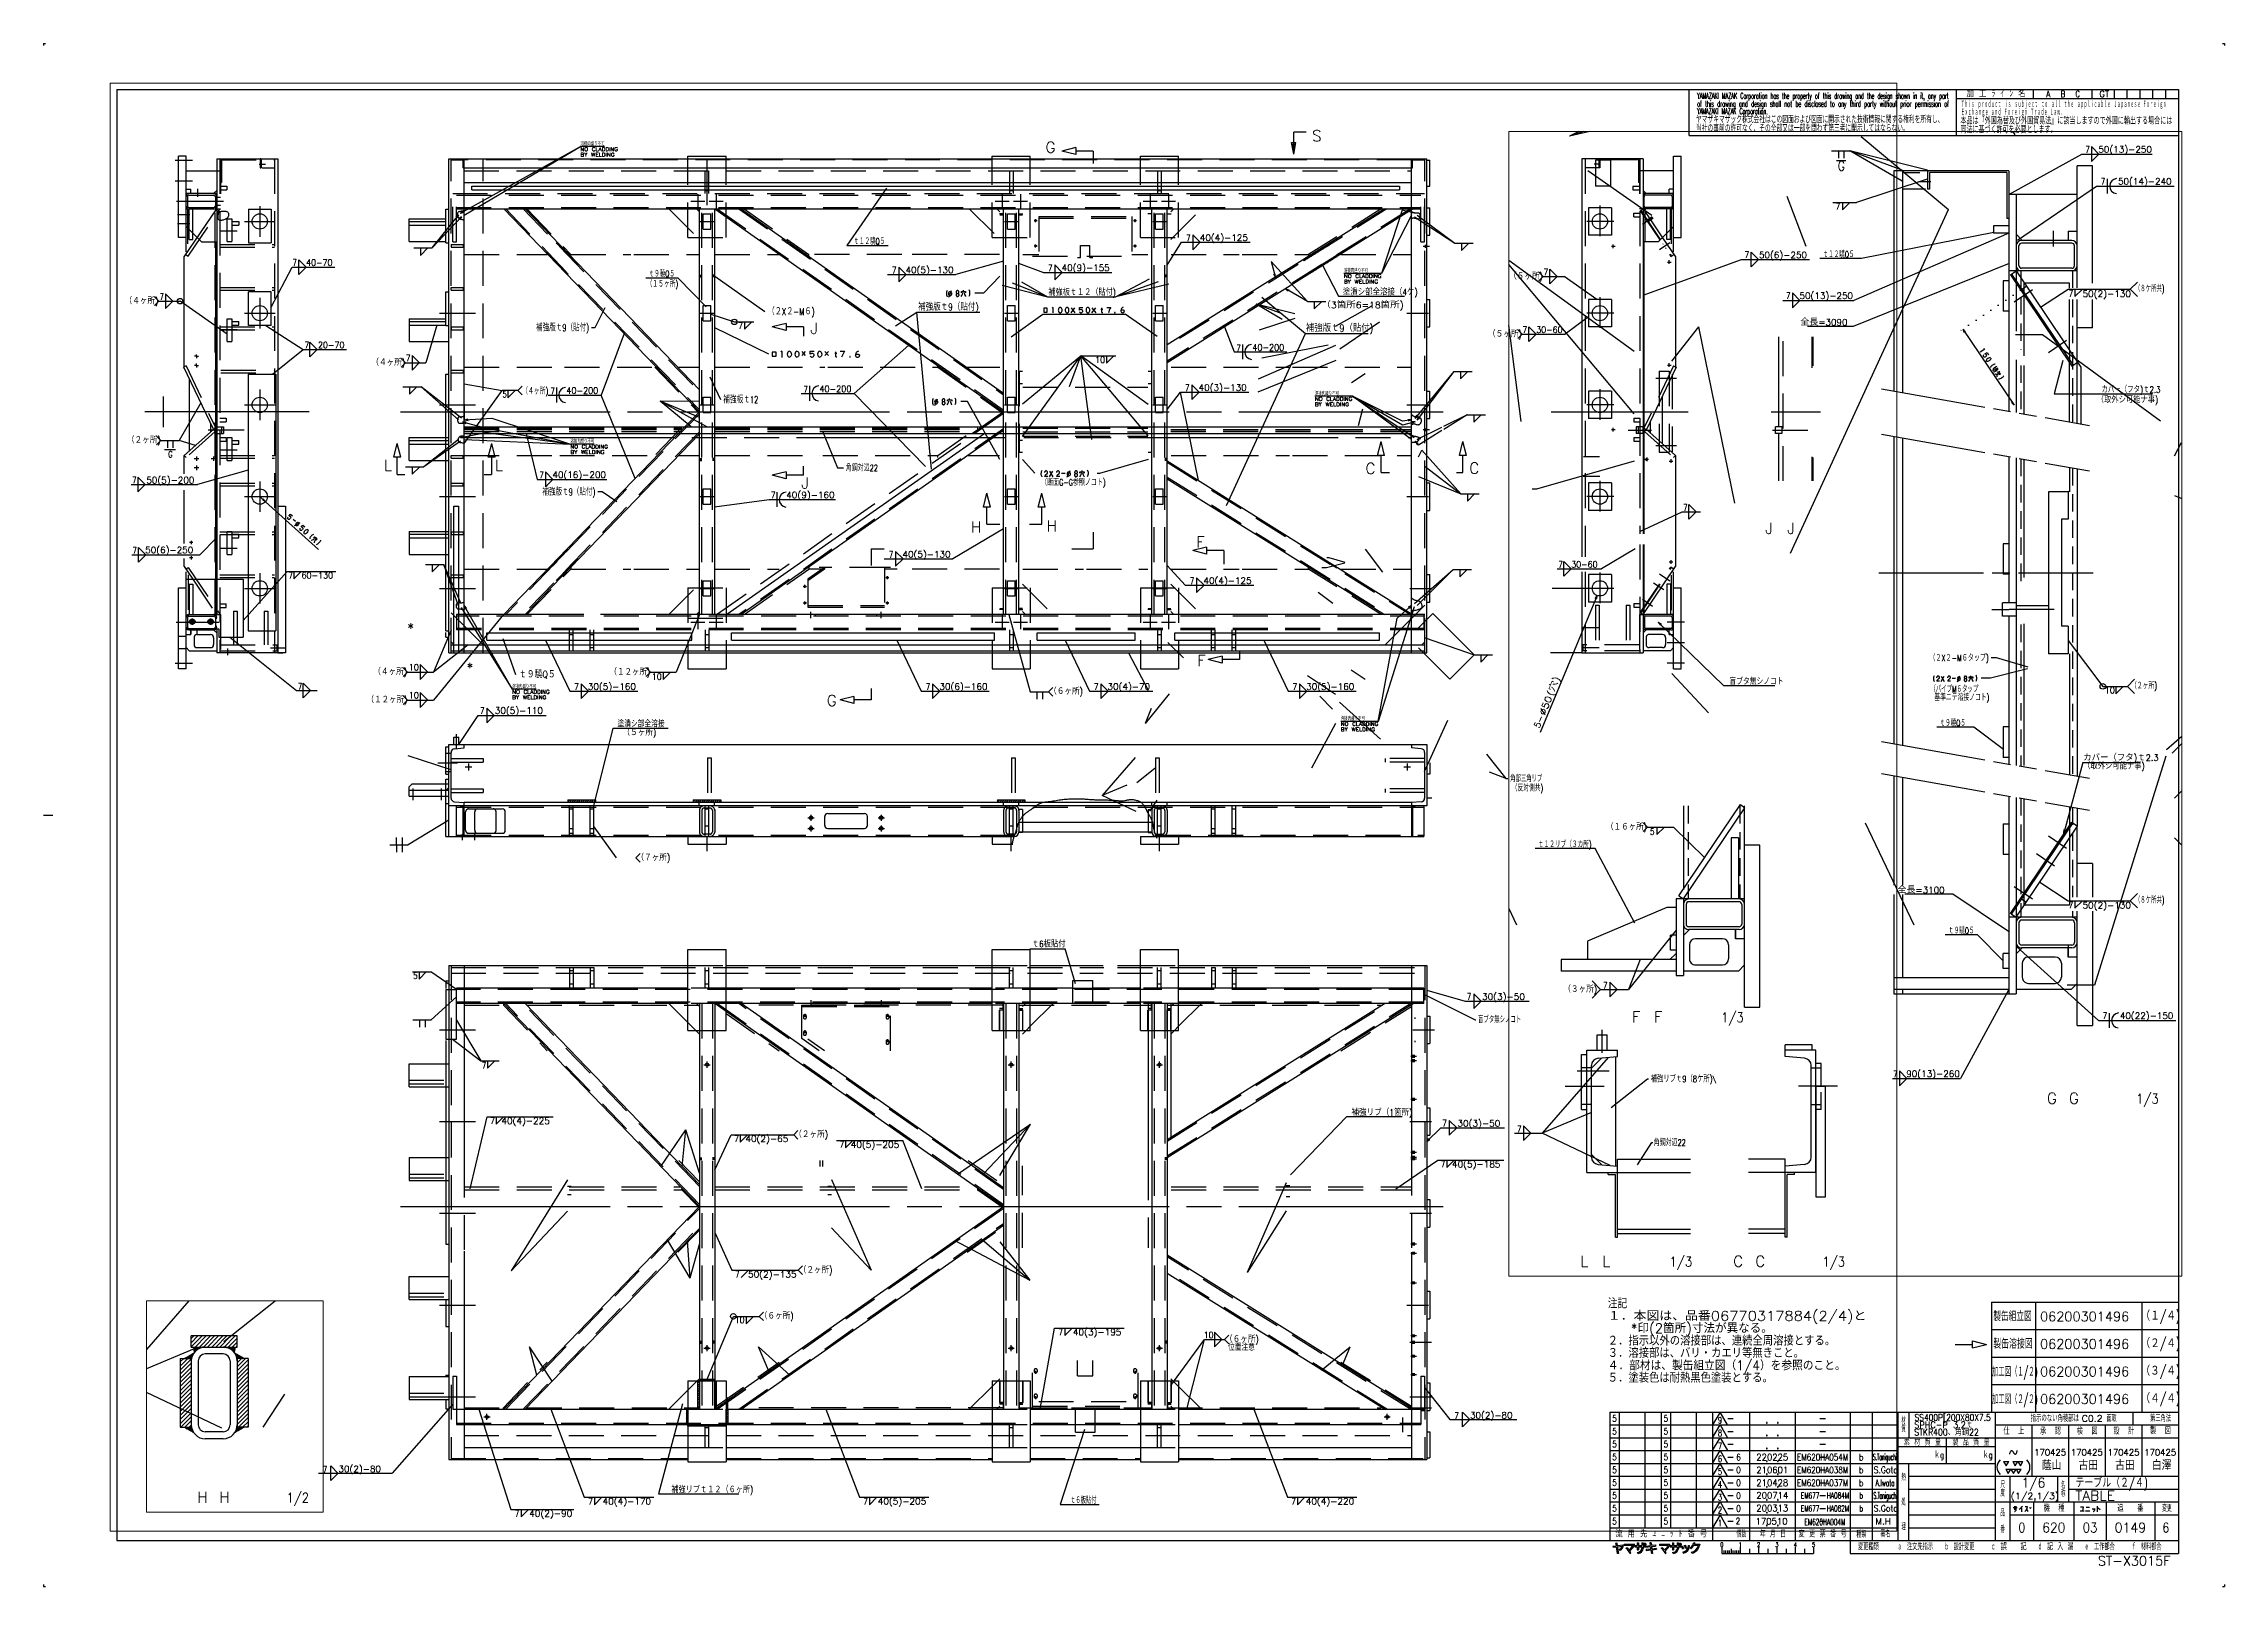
# Paper-space layout 'Layout1' of a CAD drawing. Header units: inches, sheet in millimetres. Extents: x -594 to 594, y -420 to 420.
# The model-space entities are those that its viewports show. They can reach past a viewport. Long polylines and large blocks are cut down to what shows.
import ezdxf
from ezdxf.enums import TextEntityAlignment as Align

# ---------------------------------------------------------------- set-up
doc = ezdxf.new("R2010")
doc.units = ezdxf.units.IN
doc.header["$MEASUREMENT"] = 0
for name, pattern in [('CENTERLINE', [25.4, 19.05, -1.5875, 3.175, -1.5875]), ('DASHED', [4.7625, 3.175, -1.5875]), ('GAP', [2541.524, 0, -1.524, 2540]), ('PHANTOM', [30.1625, 19.05, -1.5875, 3.175, -1.5875, 3.175, -1.5875]), ('SOLID', [0])]:
    doc.linetypes.add(name, pattern=pattern)
for name, color, linetype in [('0$C$L0$V_1_', 7, 'SOLID'), ('0$C$L0$V_1__0', 7, 'SOLID'), ('0$C$L0$V_DRAWING', 7, 'SOLID'), ('0$C$L0$V_PV', 7, 'SOLID'), ('Layer11$C$L11$V_1_', 52, 'SOLID'), ('Layer11$C$L11$V_1__0', 52, 'SOLID'), ('Layer11$C$L11$V_DRAWING', 52, 'SOLID'), ('Layer11$C$L11$V_PV', 52, 'SOLID'), ('Layer12$C$L12$V_1_', 52, 'SOLID'), ('Layer12$C$L12$V_PV', 52, 'SOLID'), ('Layer13$C$L13$V_1_', 52, 'SOLID'), ('Layer13$C$L13$V_PV', 52, 'SOLID'), ('Layer14$C$L14$V_1_', 52, 'SOLID'), ('Layer14$C$L14$V_PV', 52, 'SOLID'), ('Layer21$C$L21$V_1_', 2, 'SOLID'), ('Layer21$C$L21$V_1__0', 2, 'SOLID'), ('Layer21$C$L21$V_DRAWING', 2, 'SOLID'), ('Layer21$C$L21$V_PV', 2, 'SOLID'), ('Layer31$C$L31$V_DRAWING', 2, 'SOLID'), ('Layer7$C$L7$V_PV', 52, 'SOLID'), ('Layer8$C$L8$V_1_', 40, 'SOLID'), ('Layer8$C$L8$V_1__0', 40, 'SOLID'), ('Layer8$C$L8$V_DRAWING', 40, 'SOLID'), ('Layer8$C$L8$V_PV', 40, 'SOLID'), ('Layer9$C$L9$V_1_', 254, 'SOLID'), ('Layer9$C$L9$V_PV', 254, 'SOLID'), ('VIEWPORTS', 7, 'SOLID')]:
    doc.layers.add(name, color=color, linetype=linetype)
doc.styles.add('CADRASTD', font='txt', dxfattribs={"bigfont": 'bigfont'})
doc.dimstyles.new('DIM2', dxfattribs={"dimtxt": 0.156, "dimasz": 2, "dimexe": 0, "dimexo": 0, "dimgap": 0.078, "dimtad": 3, "dimzin": 0, "dimdsep": 46, "dimtxsty": 'CADRASTD', "dimblk": 'CADRA_ARROW22_5OPEN', "dimblk1": 'CADRA_ARROW22_5OPEN', "dimblk2": 'CADRA_ARROW22_5OPEN', "dimcen": 0.09, "dimaunit": 1, "dimadec": 17154, "dimazin": 0, "dimtfac": 1, "dimtofl": 0, "dimtmove": 0, "dimatfit": 3, "dimldrblk": 'CADRA_ARROW22_5OPEN', "dimfxl": 1, "dimtolj": 1, "dimtzin": 0, "dimarcsym": 0})
doc.dimstyles.new('DIM3', dxfattribs={"dimtxt": 20.999964, "dimasz": 2, "dimexe": 3.81, "dimexo": 2.54, "dimgap": 10.499982, "dimtad": 3, "dimzin": 0, "dimdsep": 46, "dimtxsty": 'CADRASTD', "dimblk": 'CADRA_ARROW22_5OPEN', "dimblk1": 'CADRA_ARROW22_5OPEN', "dimblk2": 'CADRA_ARROW22_5OPEN', "dimcen": 0.09, "dimaunit": 1, "dimadec": 17153, "dimazin": 0, "dimtfac": 1, "dimtofl": 0, "dimtmove": 0, "dimatfit": 3, "dimldrblk": 'CADRA_ARROW22_5OPEN', "dimfxl": 1, "dimtolj": 1, "dimtzin": 0, "dimarcsym": 0})

psp = doc.layouts.get("Layout1")

# ---------------------------------------------------------------- texts
at = {"layer": 'Layer8$C$L8$V_DRAWING', "style": 'CADRASTD'}
for s, height, width, p, p2 in [('注記', 5.25, 0.857143, (258.3, -268.9), (268.9, -268.9)), ('１．本図は、品番06770317884(2/4)と', 5.25, 0.857143, (258.3, -275.7), (399.3, -275.7)), ('製缶組立図', 5.25, 0.666667, (468.5, -275.9), (489.5, -275.9)), ('06200301496', 5.25, 0.857143, (494, -276), (542.6, -276)), ('（１/４)', 5.25, 0.6763, (548.8, -275.6), (570.3, -275.6)), ('２．指示以外の溶接部は、連続全周溶接とする。', 5.25, 0.857143, (258.3, -289.2), (382.3, -289.2)), ('\u3000\u3000*印(2箇所)寸法が異なる。', 5.25, 0.857143, (258.3, -282.4), (348.3, -282.4)), ('製缶溶接図', 5.25, 0.685713, (468.5, -290.9), (490, -290.9)), ('（２/４)', 5.25, 0.6763, (548.8, -290.6), (570.3, -290.6)), ('３．溶接部は、バリ・カエリ等無きこと。', 5.25, 0.857143, (258.3, -295.9), (365.3, -295.9)), ('４．部材は、製缶組立図（1/4）を参照のこと。', 5.25, 0.857143, (258.3, -302.7), (388, -302.7)), ('06200301496', 5.25, 0.857143, (494, -291), (542.6, -291)), ('５．塗装色は耐熱黒色塗装とする。', 5.25, 0.857143, (258.3, -309.4), (348.3, -309.4)), ('加工図（１/２)', 5.25, 0.47619, (467.8, -306.1), (492.6, -306.1)), ('06200301496', 5.25, 0.857143, (494, -306), (542.6, -306)), ('（３/４)', 5.25, 0.6763, (548.8, -305.6), (570.3, -305.6)), ('加工図（２/２)', 5.25, 0.47619, (467.8, -321.1), (492.6, -321.1)), ('06200301496', 5.25, 0.857143, (494, -321), (542.6, -321)), ('（４/４)', 5.25, 0.6763, (548.8, -320.6), (570.3, -320.6)), ('SPHC-P 3.2ｔ', 3.5, 0.6763, (425.4, -334.2), (457.6, -334.2)), ('SS400P[200X80X7.5', 3.5, 0.560564, (425.6, -330.2), (467.1, -330.2)), ('STKR400、角鋼22', 3.5, 0.6763, (425.4, -338.2), (460.6, -338.2)), ('0', 3.5, 0.857141, (328.4, -358.8), (330.8, -358.8)), ('6', 3.5, 0.857141, (328.4, -351.8), (330.8, -351.8)), ('220225', 3.5, 0.857143, (339.3, -351.8), (356.7, -351.8)), ('210601', 3.5, 0.857141, (339.3, -358.8), (356.7, -358.8)), ('EM620HA054M', 3.5, 0.738918, (361.5, -351.8), (389.4, -351.8)), ('EM620HA038M', 3.5, 0.738918, (361.5, -358.8), (389.4, -358.8)), ('b', 3.5, 0.857143, (395.3, -351.8), (397.7, -351.8)), ('b', 3.5, 0.857141, (395.3, -358.8), (397.7, -358.8)), ('S.Taniguchi', 3.5, 0.344828, (402.9, -351.7), (416, -351.7)), ('S.Goto', 3.5, 0.649352, (403.3, -358.7), (416.5, -358.7)), ('170425', 3.5, 0.857143, (490.8, -349.2), (508.2, -349.2)), ('蔭山', 5.25, 0.857143, (495, -357.1), (505.6, -357.1)), ('170425', 3.5, 0.857143, (510.8, -349.2), (528.2, -349.2)), ('古田', 5.25, 0.857143, (515, -357.1), (525.6, -357.1)), ('170425', 3.5, 0.857143, (530.8, -349.2), (548.2, -349.2)), ('古田', 5.25, 0.857143, (535, -357.1), (545.6, -357.1)), ('170425', 3.5, 0.857143, (550.8, -349.2), (568.2, -349.2)), ('白澤', 5.25, 0.857143, (555, -357.1), (565.6, -357.1)), ('0', 3.5, 0.857141, (328.4, -365.8), (330.8, -365.8)), ('210428', 3.5, 0.857141, (339.3, -365.8), (356.7, -365.8)), ('EM620HA037M', 3.5, 0.738918, (361.5, -365.8), (389.4, -365.8)), ('b', 3.5, 0.857141, (395.3, -365.8), (397.7, -365.8)), ('A.Iwata', 3.5, 0.43235, (404.4, -365.8), (414.7, -365.8)), (' 1/6', 5.25, 0.857143, (479.7, -366.6), (496.8, -366.6)), ('TABLE', 5.25, 0.6763, (513.3, -373.6), (534.8, -373.6)), ('テーブル（２/４)', 5.25, 0.6763, (513.3, -366.6), (552.7, -366.6)), ('0', 3.5, 0.857143, (328.4, -372.8), (330.8, -372.8)), ('0', 3.5, 0.857143, (328.4, -379.8), (330.8, -379.8)), ('200714', 3.5, 0.857143, (339.3, -372.6), (356.7, -372.6)), ('200313', 3.5, 0.857143, (339.3, -379.6), (356.7, -379.6)), ('EM677  HA084M', 3.2, 0.642124, (363.6, -372.6), (389.9, -372.6)), ('EM677  HA082M', 3.2, 0.642124, (363.6, -379.6), (389.9, -379.6)), ('b', 3.2, 0.857143, (395.4, -372.6), (397.6, -372.6)), ('b', 3.2, 0.857143, (395.4, -379.6), (397.6, -379.6)), ('S.Taniguchi', 3.5, 0.344828, (403.2, -372.7), (416.2, -372.7)), ('S.Goto', 3.5, 0.649352, (403.3, -379.7), (416.5, -379.7)), ('(1/2,1/3)', 3.5, 0.857143, (478, -373), (504.4, -373)), ('0', 5.25, 0.857143, (482.2, -391.1), (485.8, -391.1)), ('620', 5.25, 0.857143, (495.2, -391.1), (507.8, -391.1)), ('03', 5.25, 0.857143, (517.2, -391.1), (525.3, -391.1)), ('0149', 5.25, 0.857143, (534.7, -391.1), (551.8, -391.1)), ('6', 5.25, 0.857143, (560.7, -391.1), (564.3, -391.1)), ('ST-X3015F', 5.25, 0.857143, (525.5, -409.2), (565.1, -409.2))]:
    psp.add_text(s, height=height, dxfattribs=dict(at, width=width)).set_placement(p, p2, align=Align.FIT)

msp = doc.modelspace()

# ---------------------------------------------------------------- texts
at = {"layer": 'Layer8$C$L8$V_1_', "style": 'CADRASTD'}
for s, height, width, p, p2 in [('7', 10.5, 0.857143, (784.555, 1667.777), (791.755, 1667.777)), ('50(13)-250', 10.5, 0.857143, (805.737, 1667.85), (893.331, 1667.85)), ('G', 15.75, 0.857143, (379.895, 1638.227), (390.695, 1638.227)), ('7', 10.5, 0.857143, (809.881, 1615.572), (817.081, 1615.572)), ('50(14)-240', 10.5, 0.857143, (837.872, 1615.572), (925.466, 1615.572)), ('7', 10.5, 0.857143, (376.243, 1574.648), (383.443, 1574.648)), ('ｔ１２驍Q５', 10.5, 0.6763, (354.89, 1496.13), (406.728, 1496.13)), ('（８ケ所共)', 10.5, 0.6763, (865.396, 1440.149), (913.733, 1440.149)), ('7', 10.5, 0.857143, (294.915, 1428.85), (302.115, 1428.85)), ('50(13)-250', 10.5, 0.857143, (316.84, 1428.56), (404.433, 1428.56)), ('7', 10.5, 0.857143, (757.227, 1432.26), (764.427, 1432.26)), ('50(2)-130', 10.5, 0.857143, (779.894, 1431.778), (859.094, 1431.778)), ('全長=3090', 10.5, 0.857143, (318.275, 1385.155), (395.315, 1385.155)), ('カバー（フタ)ｔ2.3', 10.5, 0.6763, (810.746, 1275.075), (907.321, 1275.075)), ('（取外シ可能ナ事)', 10.5, 0.857143, (802.999, 1258.424), (903.547, 1258.424)), ('（２X２-M６タップ)', 10.49999, 0.676298, (529.309, 836.194), (626.538, 836.194)), ('（パイプM６タップ', 10.5, 0.6763, (530.736, 785.121), (609.515, 785.121)), ('10', 10.5, 0.857143, (816.434, 783.592), (832.634, 783.592)), ('（２ヶ所)', 10.5, 0.6763, (858.909, 790.73), (901.8, 790.73)), (' 基準ニテ溶接ノコト)', 10.5, 0.6763, (530.736, 771.621), (627.41, 771.621)), ('ｔ９驍Q５', 10.5, 0.6763, (546.081, 729.703), (588.972, 729.703)), ('カバー（フタ)ｔ2.3', 10.49998, 0.857143, (780.919, 673.061), (904.147, 673.061)), ('（取外シ可能ナ事)', 10.5, 0.857143, (780.919, 659.561), (881.467, 659.561)), ('（１６ヶ所)', 10.5, 0.857143, (0.606, 559.86), (67.134, 559.86)), ('5', 10.5, 0.857143, (72.467, 552.263), (79.667, 552.263)), ('ｔ１２リブ（３カ所)', 10.5, 0.6763, (-110.953, 531.172), (-23.226, 531.172)), ('全長=3100', 10.5, 0.857143, (477.25, 456.683), (554.29, 456.683)), ('（８ケ所共)', 10.5, 0.6763, (865.396, 440.149), (913.733, 440.149)), ('7', 10.5, 0.857143, (757.227, 432.259), (764.427, 432.259)), ('50(2)-130', 10.5, 0.857143, (779.894, 431.778), (859.094, 431.778)), ('ｔ９驍Q５', 10.5, 0.6763, (560.162, 390.03), (603.053, 390.03)), ('7', 10.5, 0.857143, (-4.351, 300.931), (2.849, 300.931)), ('（３ヶ所)', 10.5, 0.857143, (-69.436, 294.393), (-14.248, 294.393)), ('1/3', 15.75, 0.857143, (188.764, 245.789), (225.654, 245.789)), ('40(22)-150', 10.5, 0.857143, (840.868, 251.051), (928.461, 251.051)), ('7', 10.5, 0.857143, (812.876, 251.051), (820.076, 251.051)), ('90(13)-260', 10.5, 0.857143, (491.483, 156.154), (579.076, 156.154)), ('補強リブｔ9（8ケ所)\\', 10.49999, 0.676298, (73.599, 147.705), (179.775, 147.705)), ('7', 10.5, 0.857143, (470.221, 155.885), (477.421, 155.885)), ('1/3', 15.75, 0.857143, (867.535, 112.718), (904.425, 112.718)), ('7', 10.5, 0.857143, (-145.15, 65.723), (-137.95, 65.723)), ('角鋼対辺22', 10.5, 0.676298, (78.367, 43.515), (130.858, 43.515)), ('1/3', 15.75, 0.857143, (104.425, -153.699), (141.315, -153.699)), ('1/3', 15.75, 0.857143, (354.451, -153.833), (391.342, -153.833))]:
    msp.add_text(s, height=height, dxfattribs=dict(at, width=width)).set_placement(p, p2, align=Align.FIT)
at = {"layer": 'Layer8$C$L8$V_1_', "char_height": 18, "attachment_point": 7, "line_spacing_factor": 0.9, "style": 'CADRASTD'}
for s, insert, width in [('F', (42.829, 245.418), 18.70026), ('F', (78.829, 245.418), 18.70026), ('G', (721.601, 112.347), 24.64026), ('G', (757.601, 112.347), 24.64026), ('L', (-41.508, -154.07), 17.62026), ('L', (-5.508, -154.07), 17.62026), ('C', (208.518, -154.204), 24.64026), ('C', (244.518, -154.204), 24.64026)]:
    msp.add_mtext(s, dxfattribs=dict(at, insert=insert, width=width))
at = {"layer": 'Layer8$C$L8$V_1__0', "style": 'CADRASTD', "width": 0.857143}
msp.add_text('1/2', height=10.5, dxfattribs=at).set_placement((77.303, -69.564), (101.897, -69.564), align=Align.FIT)
at = {"layer": 'Layer8$C$L8$V_1__0', "char_height": 12, "width": 14.26684, "attachment_point": 7, "line_spacing_factor": 0.9, "style": 'CADRASTD'}
for insert in [(-19.986, -69.812), (4.014, -69.812)]:
    msp.add_mtext('H', dxfattribs=dict(at, insert=insert))
at = {"layer": 'Layer8$C$L8$V_PV', "color": 6, "style": 'CADRASTD', "width": 0.7326}
for s, p, p2 in [('%%u溶接肉盛り不可', (-1810.964, 2190.008), (-1732.502, 2190.008)), ('%%u', (-1805.393, 2196.008), (-1805.393, 2196.008)), ('NO CLADDING', (-1810.964, 2172.008), (-1688.195, 2172.008)), ('BY WELDING', (-1810.964, 2154.008), (-1699.272, 2154.008)), ('%%u溶接肉盛り不可', (686.794, 1774.949), (765.255, 1774.949)), ('NO CLADDING', (686.794, 1756.949), (809.563, 1756.949)), ('%%u', (692.365, 1780.949), (692.365, 1780.949)), ('BY WELDING', (686.794, 1738.949), (798.486, 1738.949)), ('%%u溶接肉盛り不可', (591.541, 1373.393), (670.002, 1373.393)), ('%%u', (597.112, 1379.393), (597.112, 1379.393)), ('NO CLADDING', (591.541, 1355.393), (714.31, 1355.393)), ('BY WELDING', (591.541, 1337.393), (703.233, 1337.393)), ('%%u溶接肉盛り不可', (-1843.978, 1216.989), (-1765.517, 1216.989)), ('%%u', (-1838.407, 1222.989), (-1838.407, 1222.989)), ('NO CLADDING', (-1843.978, 1198.989), (-1721.209, 1198.989)), ('BY WELDING', (-1843.978, 1180.989), (-1732.286, 1180.989)), ('%%u溶接肉盛り不可', (-2034.213, 415.091), (-1955.751, 415.091)), ('NO CLADDING', (-2034.213, 397.091), (-1911.444, 397.091)), ('%%u', (-2028.642, 421.091), (-2028.642, 421.091)), ('BY WELDING', (-2034.213, 379.091), (-1922.521, 379.091)), ('%%u溶接肉盛り不可', (676.395, 309.926), (754.857, 309.926)), ('%%u', (681.966, 315.926), (681.966, 315.926)), ('NO CLADDING', (676.395, 291.926), (799.165, 291.926)), ('BY WELDING', (676.395, 273.926), (788.088, 273.926))]:
    msp.add_text(s, height=12, dxfattribs=at).set_placement(p, p2, align=Align.FIT)
at = {"layer": 'Layer8$C$L8$V_PV', "style": 'CADRASTD'}
for s, height, width, p, p2 in [('40(4)-125', 21, 0.857143, (215.27, 1877.97), (372.457, 1877.97)), ('ｔ１２驍Q５', 21, 0.6763, (-917.509, 1865.885), (-813.832, 1865.885)), ('7', 21, 0.857143, (170.714, 1877.259), (185.114, 1877.259)), ('7', 21, 0.857143, (1997.534, 1822.061), (2011.934, 1822.061)), ('50(6)-250', 21, 0.857143, (2044.369, 1821.342), (2201.555, 1821.342)), ('7', 21, 0.857143, (-2752.911, 1796.851), (-2738.511, 1796.851)), ('40-70', 21, 0.857143, (-2708.396, 1796.608), (-2621.996, 1796.608)), ('7', 21, 0.857143, (-791.953, 1771.685), (-777.553, 1771.685)), ('40(5)-130', 21, 0.857143, (-747.397, 1772.397), (-590.21, 1772.397)), ('7', 21, 0.857143, (-281.275, 1778.899), (-266.875, 1778.899)), ('40(9)-155', 21, 0.857143, (-236.719, 1779.611), (-79.532, 1779.611)), ('7', 21, 0.857143, (1339.997, 1766.163), (1354.397, 1766.163)), ('ｔ９驍Q５', 21, 0.6763, (-1587.855, 1759.606), (-1501.875, 1759.606)), ('（５ヶ所)', 21, 0.857143, (1226.973, 1751.88), (1337.349, 1751.88)), ('（１５ヶ所)', 21, 0.6763, (-1594.653, 1726.701), (-1490.976, 1726.701)), ('補強板ｔ１２（貼付)', 21, 0.857145, (-280.007, 1699.282), (-59.507, 1699.282)), ('塗潰シ部全溶接（4ケ)', 21.00001, 0.857143, (682.901, 1700.072), (927.702, 1700.072)), ('（４ヶ所)', 21, 0.857143, (-3302.269, 1671.082), (-3191.893, 1671.082)), ('7', 21, 0.857143, (-3186.644, 1685.387), (-3173.457, 1685.387)), ('補強版ｔ9（貼付)', 22.9688, 0.783673, (-706.283, 1650.443), (-508.463, 1650.443)), ('（3箇所6=18箇所)', 21.00001, 0.857143, (613.111, 1657.524), (882.247, 1657.524)), ('（２X２-M６)', 22.9687, 0.676298, (-1198.782, 1635.531), (-1044.812, 1635.531)), ('補強版ｔ9（貼付)', 22.9687, 0.676298, (-1956.339, 1582.606), (-1782.796, 1582.606)), ('7', 21, 0.857143, (-1294.511, 1590.052), (-1280.111, 1590.052)), ('補強版ｔ9（貼付)', 22.9688, 0.857143, (562.431, 1581.044), (782.38, 1581.044)), ('7', 21, 0.857143, (1271.161, 1577.195), (1285.561, 1577.195)), ('30-60', 21, 0.857143, (1315.676, 1576.952), (1402.076, 1576.952)), ('（５ヶ所)', 21, 0.857143, (1158.137, 1562.913), (1268.513, 1562.913)), ('7', 21, 0.857143, (-2713.313, 1527.305), (-2698.913, 1527.305)), ('20-70', 21, 0.857143, (-2669.452, 1526.984), (-2583.052, 1526.984)), ('7', 21, 0.857143, (334.952, 1517.527), (349.352, 1517.527)), ('40-200', 21, 0.857144, (386.946, 1518.913), (491.346, 1518.913)), ('7', 21, 0.857143, (-2381.788, 1484.196), (-2367.388, 1484.196)), ('10', 21, 0.857143, (-127.132, 1478.638), (-94.732, 1478.638)), ('（４ヶ所)', 21, 0.857143, (-2494.813, 1469.914), (-2384.438, 1469.914)), ('40-200', 21, 0.857144, (-1028.965, 1383.4), (-924.565, 1383.4)), ('7', 21, 0.857143, (166.907, 1387.013), (181.307, 1387.013)), ('40(3)-130', 21, 0.857143, (211.463, 1387.724), (368.65, 1387.724)), ('5', 21, 0.857143, (-2065.643, 1365.93), (-2052.456, 1365.93)), ('（４ヶ所)', 21, 0.6763, (-2001.832, 1376.132), (-1915.853, 1376.132)), ('7', 21, 0.857143, (-1908.994, 1376.581), (-1894.594, 1376.581)), ('40-200', 21, 0.857144, (-1856.999, 1377.967), (-1752.599, 1377.967)), ('7', 21, 0.857143, (-1080.958, 1382.014), (-1066.558, 1382.014)), ('補強板ｔ12', 22.9687, 0.676298, (-1344.009, 1347.387), (-1229.184, 1347.387)), ('（２ヶ所)', 21, 0.857143, (-3294.539, 1216.035), (-3184.163, 1216.035)), ('G', 21, 0.857143, (-3159.451, 1169.558), (-3145.051, 1169.558)), ('角鋼対辺22', 21, 0.676298, (-942.966, 1124.947), (-837.983, 1124.947)), ('7', 21, 0.857143, (-1945.312, 1102.198), (-1930.912, 1102.198)), ('40(16)-200', 21, 0.857143, (-1902.626, 1102.516), (-1727.439, 1102.516)), ('7', 21, 0.857143, (-3276.644, 1085.386), (-3263.457, 1085.386)), ('50(5)-200', 21, 0.857143, (-3231.099, 1084.946), (-3073.912, 1084.946)), ('（断面G-G参照ノコト)', 21.00001, 0.6763, (-303.88, 1077.509), (-92.636, 1077.509)), ('補強版ｔ9（貼付)', 22.9687, 0.676298, (-1935.593, 1045.487), (-1762.05, 1045.487)), ('7', 21, 0.857143, (-1187.567, 1036.312), (-1173.167, 1036.312)), ('40(9)-160', 21, 0.857144, (-1137.682, 1036.505), (-979.282, 1036.505)), ('7', 21, 0.857143, (1796.458, 995.543), (1810.858, 995.543)), ('50(6)-250', 21, 0.857143, (-3234.733, 856.507), (-3077.546, 856.507)), ('7', 21, 0.857143, (-3275.934, 855.655), (-3262.747, 855.655)), ('7', 21, 0.857143, (-801.953, 841.686), (-787.553, 841.686)), ('40(5)-130', 21, 0.857143, (-757.397, 842.397), (-600.21, 842.397)), ('7', 21, 0.857143, (1388.465, 809.091), (1402.865, 809.091)), ('30-60', 21, 0.857143, (1430.197, 809.326), (1516.597, 809.326)), ('7', 21, 0.857143, (-2765.52, 773.812), (-2752.333, 773.812)), ('60-130', 21, 0.857143, (-2723.337, 773.535), (-2620.15, 773.535)), ('7', 21, 0.857143, (182.714, 755.583), (197.114, 755.583)), ('40(4)-125', 21, 0.857143, (227.27, 756.295), (384.457, 756.295)), ('*', 31.5, 0.857143, (-2377.081, 595.97), (-2355.48, 595.97)), ('（４ヶ所)', 21, 0.857143, (-2488.632, 458.171), (-2378.256, 458.171)), ('10', 21, 0.857143, (-2372.082, 472.977), (-2339.682, 472.977)), ('*', 31.5, 0.857143, (-2183.125, 466.526), (-2161.525, 466.526)), ('（１２ヶ所)', 21, 0.857143, (-1715.856, 457.327), (-1582.8, 457.327)), ('ｔ９驍Q５', 22.9687, 0.85714, (-2012.537, 448.375), (-1891.814, 448.375)), ('10', 21, 0.857143, (-1577.491, 442.399), (-1545.091, 442.399)), ('7', 21, 0.857143, (-2734.885, 410.511), (-2721.698, 410.511)), ('7', 21, 0.857143, (-1831.145, 409.113), (-1816.745, 409.113)), ('30(5)-160', 21, 0.857143, (-1786.588, 409.825), (-1629.402, 409.825)), ('7', 21, 0.857143, (-681.144, 409.113), (-666.744, 409.113)), ('30(6)-160', 21, 0.857143, (-636.589, 409.825), (-479.402, 409.825)), ('7', 21, 0.857143, (-131.144, 409.113), (-116.744, 409.113)), ('30(4)-70', 21, 0.857143, (-86.588, 409.825), (52.598, 409.825)), ('7', 21, 0.857143, (518.856, 409.113), (533.256, 409.113)), ('30(5)-160', 21, 0.857143, (563.412, 409.825), (720.598, 409.825)), ('盲ブタ無シノコト', 21, 0.857143, (1947.947, 426.364), (2124.707, 426.364)), ('（６ヶ所)', 21, 0.857143, (-277.678, 394.338), (-167.302, 394.338)), ('（１２ヶ所)', 21, 0.857143, (-2510.512, 366.579), (-2377.456, 366.579)), ('10', 21, 0.857143, (-2372.082, 381.385), (-2339.682, 381.385)), ('7', 21, 0.857143, (-2139.206, 330.673), (-2124.806, 330.673)), ('30(5)-110', 21, 0.857143, (-2090.91, 331.397), (-1933.723, 331.397)), ('塗潰シ部全溶接', 21, 0.857143, (-1689.841, 287.455), (-1535.761, 287.455)), ('（５ヶ所)', 21, 0.857143, (-1673.336, 259.628), (-1562.96, 259.628)), ('角部三角リブ', 21, 0.676298, (1230.549, 108.626), (1335.532, 108.626)), ('（反対側共)', 21, 0.6763, (1235.249, 77.793), (1338.925, 77.793)), ('（７ヶ所)', 21, 0.857143, (-1627.733, -149.731), (-1517.357, -149.731)), ('ｔ6板貼付', 21, 0.857145, (-334.233, -432.333), (-223.857, -432.333)), ('5', 21, 0.857143, (-2358.093, -536.062), (-2343.693, -536.062)), ('7', 21, 0.857143, (1088.887, -603.901), (1103.287, -603.901)), ('30(3)-50', 21, 0.857144, (1138.317, -604.498), (1278.717, -604.498)), ('盲ブタ無シノコト', 21, 0.676298, (1125.512, -679.687), (1266.285, -679.687)), ('7', 21, 0.857143, (-2133.455, -828.694), (-2119.055, -828.694)), ('補強リブ（1箇所)', 21, 0.857143, (711.252, -983.287), (910.692, -983.287)), ('7', 21, 0.857143, (-2105.803, -1009.958), (-2091.403, -1009.958)), ('40(4)-225', 21, 0.857143, (-2069.55, -1010.51), (-1911.15, -1010.51)), ('7', 21, 0.857143, (1008.525, -1018.312), (1022.925, -1018.312)), ('30(3)-50', 21, 0.857144, (1057.954, -1018.909), (1198.354, -1018.909)), ('40(2)-65', 21, 0.857143, (-1271.361, -1069.152), (-1130.961, -1069.152)), ('（２ヶ所)', 21, 0.857143, (-1111.546, -1055.085), (-1001.17, -1055.085)), ('7', 21, 0.857143, (-1307.615, -1068.599), (-1293.215, -1068.599)), ('7', 21, 0.857143, (-962.88, -1087.518), (-948.48, -1087.518)), ('40(5)-205', 21, 0.857143, (-926.626, -1088.07), (-768.226, -1088.07)), ('7', 21, 0.857143, (1003.937, -1151.738), (1018.337, -1151.738)), ('40(5)-185', 21, 0.857143, (1040.191, -1152.29), (1198.591, -1152.29)), ('（２ヶ所)', 21, 0.857143, (-1096.863, -1498.607), (-986.488, -1498.607)), ('7', 21, 0.857143, (-1304.767, -1512.121), (-1290.367, -1512.121)), ('50(2)-135', 21, 0.857143, (-1262.513, -1512.673), (-1104.113, -1512.673)), ('10', 21, 0.857143, (-1306.251, -1661.756), (-1273.851, -1661.756)), ('（６ヶ所)', 21, 0.857143, (-1224.091, -1648.689), (-1113.716, -1648.689)), ('7', 21, 0.857143, (-246.785, -1701.58), (-232.385, -1701.58)), ('40(3)-195', 21, 0.857143, (-199.769, -1701.58), (-41.37, -1701.58)), ('10', 21, 0.857143, (227.767, -1711.087), (260.167, -1711.087)), ('（６ヶ所)', 21, 0.857143, (297.746, -1724.833), (408.121, -1724.833)), ('位置注意', 21, 0.857143, (307.576, -1751.312), (395.272, -1751.312)), ('30(2)-80', 21, 0.857143, (1099.064, -1973.627), (1238.251, -1973.627)), ('7', 21, 0.857143, (1047.914, -1974.564), (1062.314, -1974.564)), ('7', 21, 0.857143, (-2653.782, -2150.186), (-2639.382, -2150.186)), ('30(2)-80', 21, 0.857143, (-2602.633, -2149.247), (-2463.446, -2149.247)), ('補強リブｔ１２（６ヶ所)', 21.00001, 0.857143, (-1513.319, -2216.917), (-1245.839, -2216.917)), ('7', 21, 0.857143, (-1785.291, -2254.843), (-1770.891, -2254.843)), ('40(4)-170', 21, 0.857143, (-1738.275, -2254.843), (-1579.875, -2254.843)), ('7', 21, 0.857143, (-885.29, -2254.843), (-870.89, -2254.843)), ('40(5)-205', 21, 0.857143, (-838.274, -2254.843), (-679.875, -2254.843)), ('ｔ６板貼付', 21, 0.6763, (-208.568, -2251.75), (-122.786, -2251.75)), ('7', 21, 0.857143, (514.71, -2254.843), (529.11, -2254.843)), ('40(4)-220', 21, 0.857143, (561.726, -2254.843), (720.125, -2254.843)), ('7', 21, 0.857143, (-2025.291, -2294.844), (-2010.891, -2294.844)), ('40(2)-90', 21, 0.857143, (-1978.275, -2294.844), (-1837.875, -2294.844)), ('2', 21, 0.857141, (1968.371, -2319.805), (1982.771, -2319.805)), ('170510', 21, 0.857141, (2033.435, -2320.403), (2137.835, -2320.403)), ('EM620HA004M', 20.99996, 0.589979, (2193.095, -2322.809), (2326.902, -2322.809)), ('M.H', 21, 0.857141, (2425.5, -2320.316), (2475.9, -2320.316))]:
    msp.add_text(s, height=height, dxfattribs=dict(at, width=width)).set_placement(p, p2, align=Align.FIT)
at = {"layer": 'Layer8$C$L8$V_PV', "char_height": 36, "attachment_point": 7, "line_spacing_factor": 0.9, "style": 'CADRASTD'}
for s, insert, width in [('S', (582.362, 2203.836), 41.72053), ('G', (-289.512, 2166.211), 49.28053), ('J', (-1058.764, 1573.594), 32.00054), ('L', (-2453.952, 1125.589), 35.24053), ('L', (-2090.756, 1125.589), 35.24053), ('C', (757.473, 1115.755), 49.28053), ('C', (1096.721, 1116.697), 49.28053), ('J', (-1088.176, 1067.869), 32.00054), ('H', (-533.53, 923.84), 42.80053), ('H', (-285.723, 928.017), 42.80053), ('J', (2065.002, 919.472), 32.00054), ('J', (2137.002, 919.472), 32.00054), ('F', (203.355, 875.339), 37.40053), ('F', (206.78, 487.48), 37.40053), ('G', (-1004.936, 356.544), 49.28053)]:
    msp.add_mtext(s, dxfattribs=dict(at, insert=insert, width=width))

# ---------------------------------------------------------------- blocks, each defined once
blk = doc.blocks.new('BLOCK1')
at = {"layer": 'Layer21$C$L21$V_DRAWING'}
for p, q in [((-145.6, -25), (-145.6, 0)), ((-145.6, 0), (0, 0)), ((0, 0), (0, -25)), ((-145.6, -25), (0, -25))]:
    blk.add_line(p, q, dxfattribs=at)
at = {"layer": 'Layer8$C$L8$V_DRAWING', "style": 'CADRASTD'}
for s, height, width, p, p2 in [('YAMAZAKI MAZAK Corporation has the property of this drawing and the design shown in it, any part ', 3.3, 0.434558, (-141.2, -5.1), (-2.3, -5.1)), ('YAMAZAKI MAZAK Corporation.', 3.3, 0.434558, (-141.2, -13.5), (-102.7, -13.5)), ('of this drawing and design shall not be disclosed to any third party without prior permission of', 3.3, 0.434558, (-141.2, -9.4), (-3.8, -9.4)), ('ヤマザキマザック株式会社はこの図面および図面に開示された技術情報に関する権利を所有し、', 3.7, 0.6763, (-141.8, -18.3), (-6.9, -18.3)), ('当社の事前の許可なく、その全部又は一部を問わず第三者に開示してはならない。', 3.7, 0.6763, (-141.8, -23.1), (-25.8, -23.1))]:
    blk.add_text(s, height=height, dxfattribs=dict(at, width=width)).set_placement(p, p2, align=Align.FIT)
blk = doc.blocks.new('BLOCK2')
at = {"layer": 'Layer21$C$L21$V_DRAWING'}
for p, q in [((-121.3, 0), (-121.3, -20)), ((-121.3, 0), (0, 0)), ((0, 0), (0, -20)), ((-121.3, -20), (0, -20))]:
    blk.add_line(p, q, dxfattribs=at)
at = {"layer": 'Layer8$C$L8$V_DRAWING', "style": 'CADRASTD'}
for s, height, width, p, p2 in [('本品は『外国為替及び外国貿易法』に該当しますので外国に輸出する場合には', 3.7, 0.712087, (-118.9, -14), (-3.4, -14)), ('Ｔｈｉｓ\u3000ｐｒｏｄｕｃｔ\u3000ｉｓ\u3000ｓｕｂｊｅｃｔ\u3000ｔｏ\u3000ａｌｌ ｔｈｅ\u3000ａｐｐｌｉｃａｂｌｅ\u3000Ｊａｐａｎｅｓｅ Ｆｏｒｅｉｇｎ', 3.3, 0.434558, (-118.5, -4.8), (-6.6, -4.8)), ('Ｅｘｃｈａｎｇｅ ａｎｄ Ｆｏｒｅｉｇｎ Ｔｒａｄｅ Ｌａｗ．', 3.3, 0.434558, (-118.5, -9.1), (-62.6, -9.1)), ('同法に基づく許可を必要とします。', 3.7, 0.712087, (-118.9, -18.8), (-66.5, -18.8))]:
    blk.add_text(s, height=height, dxfattribs=dict(at, width=width)).set_placement(p, p2, align=Align.FIT)
blk = doc.blocks.new('BLOCK0')
at = {"layer": '0$C$L0$V_DRAWING'}
blk.add_point((0, 0), dxfattribs=at)
for name, p in [('BLOCK1', (-121.3, 5)), ('BLOCK2', (0, 0))]:
    blk.add_blockref(name, p, dxfattribs=at)
blk = doc.blocks.new('TAB130_SYM001')
at = {"layer": 'Layer11$C$L11$V_DRAWING'}
for p, q in [((-594.5, 420.5), (-593.5, 420.5)), ((-594.5, 420.5), (-594.5, 419.5)), ((593.5, 420.5), (594.5, 420.5)), ((594.5, 420.5), (594.5, 419.5)), ((448.2, 395.5), (448.2, 390.5)), ((490.5, 390.5), (490.5, 395.5)), ((522.5, 390.5), (522.5, 395.5)), ((534.5, 390.5), (534.5, 395.5)), ((541.5, 390.5), (541.5, 395.5)), ((548.5, 390.5), (548.5, 395.5)), ((555.5, 390.5), (555.5, 395.5)), ((562.5, 390.5), (562.5, 395.5)), ((448.1, 390.5), (569.5, 390.5)), ((-594.5, 0), (-589.5, 0)), ((259.5, -332.5), (416.5, -332.5)), ((264.5, -325.5), (264.5, -388.5)), ((278.5, -325.5), (278.5, -388.5)), ((287.5, -325.5), (287.5, -388.5)), ((292.5, -325.5), (292.5, -388.5)), ((306.5, -325.5), (306.5, -388.5)), ((319.5, -325.5), (315.5, -332.5)), ((315.5, -339.5), (319.5, -332.5)), ((323.6, -332.5), (319.5, -325.5)), ((319.5, -332.5), (323.6, -339.5)), ((335.6, -325.5), (335.6, -395.5)), ((360.5, -325.5), (360.5, -395.5)), ((390.5, -325.5), (390.5, -402.5)), ((402.5, -325.5), (402.5, -395.5)), ((422.5, -325.5), (422.5, -339.5)), ((469.5, -325.5), (469.5, -395.5)), ((469.5, -332.5), (569.5, -332.5)), ((489.5, -332.5), (489.5, -360.5)), ((509.5, -332.5), (509.5, -360.5)), ((529.5, -332.5), (529.5, -360.5)), ((544.5, -325.5), (544.5, -332.5)), ((549.5, -332.5), (549.5, -360.5)), ((259.5, -339.5), (569.5, -339.5)), ((315.5, -346.5), (319.5, -339.5)), ((319.5, -339.5), (323.6, -346.5)), ((469.5, -344.5), (416.5, -344.5)), ((443, -353.5), (443, -339.5)), ((259.5, -346.5), (416.5, -346.5)), ((259.5, -353.5), (469.5, -353.5)), ((315.5, -353.5), (319.5, -346.5)), ((315.5, -360.5), (319.5, -353.5)), ((319.5, -346.5), (323.6, -353.5)), ((323.6, -360.5), (319.5, -353.5)), ((422.5, -395.5), (422.5, -353.5)), ((259.5, -360.5), (416.5, -360.5)), ((259.5, -367.5), (416.5, -367.5)), ((319.5, -360.5), (315.5, -367.5)), ((315.5, -374.5), (319.5, -367.5)), ((323.6, -367.5), (319.5, -360.5)), ((319.5, -367.5), (323.6, -374.5)), ((422.5, -360.5), (569.5, -360.5)), ((422.5, -367.5), (469.5, -367.5)), ((477.5, -360.5), (477.5, -395.5)), ((503.5, -360.5), (503.5, -374.5)), ((509.5, -360.5), (509.5, -374.5)), ((509.5, -367.5), (569.5, -367.5)), ((259.5, -374.5), (416.5, -374.5)), ((315.5, -381.5), (319.5, -374.5)), ((319.5, -374.5), (323.6, -381.5)), ((422.5, -374.5), (569.5, -374.5)), ((490.5, -374.5), (490.5, -395.5)), ((512.5, -374.5), (512.5, -395.5)), ((530, -374.5), (530, -395.5)), ((556.5, -374.5), (556.5, -395.5)), ((259.5, -381.5), (416.5, -381.5)), ((259.5, -388.5), (416.5, -388.5)), ((319.5, -381.5), (315.5, -388.5)), ((323.6, -388.5), (319.5, -381.5)), ((422.5, -381.5), (469.5, -381.5)), ((422.5, -388.5), (469.5, -388.5)), ((477.5, -381.5), (569.5, -381.5)), ((261.1, -398.6), (262.8, -398.4)), ((261.1, -398.6), (261.2, -399.2)), ((261.2, -399.2), (262.9, -399)), ((262.6, -396.9), (263.2, -396.8)), ((262.6, -396.9), (262.8, -398.4)), ((262.9, -399), (263.5, -402.6)), ((263.2, -396.8), (263.4, -398.3)), ((263.4, -398.3), (266.9, -397.9)), ((263.5, -398.9), (266.1, -398.6)), ((263.5, -398.9), (264.1, -402.6)), ((264.1, -402.6), (263.5, -402.6)), ((265, -400.9), (264.6, -400.3)), ((267.3, -397.5), (273, -397.5)), ((267.3, -397.5), (267.3, -398.1)), ((267.3, -398.1), (272.1, -398.1)), ((268.2, -399.7), (268.8, -399.4)), ((270.3, -402.5), (270.9, -402.2)), ((273.1, -398.3), (273.1, -399)), ((273.1, -398.3), (274.4, -398.3)), ((273.1, -399), (274.4, -399)), ((274.4, -396.8), (274.4, -398.3)), ((274.4, -396.8), (275, -396.8)), ((274.4, -399), (274.4, -400.5)), ((274.4, -400.5), (275, -400.5)), ((274.4, -402), (275, -401.9)), ((274.4, -402), (274.8, -402.5)), ((275, -396.8), (275, -398.3)), ((275, -398.3), (276.9, -398.3)), ((275, -399), (276.9, -399)), ((275, -399), (275, -400.5)), ((276.9, -396.8), (276.9, -398.3)), ((276.9, -396.8), (277.6, -396.8)), ((276.9, -399), (276.9, -399.9)), ((277.6, -396.8), (277.6, -398.3)), ((277.6, -398.3), (279, -398.3)), ((277.6, -399), (279, -399)), ((277.6, -399), (277.6, -399.8)), ((277.8, -397), (278.1, -398)), ((277.8, -397), (278.1, -397)), ((278.1, -397), (278.4, -398)), ((278.1, -398), (278.4, -398)), ((278.4, -396.9), (278.8, -396.9)), ((278.4, -396.9), (278.7, -397.9)), ((278.7, -397.9), (279.1, -397.8)), ((278.8, -396.9), (279.1, -397.8)), ((279, -398.3), (279, -399)), ((279.2, -400.3), (279.3, -400.9)), ((279.2, -400.3), (281.7, -400)), ((279.3, -400.9), (281.8, -400.6)), ((279.4, -398.5), (281.5, -398.2)), ((279.4, -398.5), (279.5, -399.1)), ((279.5, -399.1), (281.5, -398.8)), ((281.9, -396.7), (281.3, -396.8)), ((281.3, -396.8), (281.5, -398.2)), ((281.5, -398.8), (281.7, -400)), ((281.8, -400.6), (282.1, -402.6)), ((281.9, -396.7), (282.1, -398.1)), ((282.1, -398.1), (284.3, -397.9)), ((282.1, -398.7), (284.3, -398.5)), ((282.1, -398.7), (282.3, -400)), ((282.7, -402.6), (282.1, -402.6)), ((282.3, -400), (284.7, -399.7)), ((282.4, -400.6), (284.8, -400.3)), ((282.4, -400.6), (282.7, -402.6)), ((284.3, -397.9), (284.3, -398.5)), ((284.7, -399.7), (284.8, -400.3)), ((286.5, -397.5), (292.2, -397.5)), ((286.5, -397.5), (286.5, -398.1)), ((286.5, -398.1), (291.3, -398.1)), ((287.5, -399.7), (288, -399.4)), ((289.6, -402.5), (290.1, -402.2)), ((292.3, -398.3), (292.3, -399)), ((292.3, -398.3), (293.6, -398.3)), ((292.3, -399), (293.6, -399)), ((293.6, -396.8), (293.6, -398.3)), ((293.6, -396.8), (294.2, -396.8)), ((293.6, -399), (293.6, -400.5)), ((293.6, -400.5), (294.2, -400.5)), ((293.6, -402), (294.2, -401.9)), ((293.6, -402), (294.1, -402.5)), ((294.2, -396.8), (294.2, -398.3)), ((294.2, -398.3), (296.2, -398.3)), ((294.2, -399), (296.2, -399)), ((294.2, -399), (294.2, -400.5)), ((296.2, -396.8), (296.2, -398.3)), ((296.2, -396.8), (296.8, -396.8)), ((296.2, -399), (296.2, -399.9)), ((296.8, -396.8), (296.8, -398.3)), ((296.8, -398.3), (298.3, -398.3)), ((296.8, -399), (298.3, -399)), ((296.8, -399), (296.8, -399.8)), ((297, -397), (297.3, -398)), ((297, -397), (297.4, -397)), ((297.3, -398), (297.7, -398)), ((297.4, -397), (297.7, -398)), ((297.7, -396.9), (298.1, -396.9)), ((297.7, -396.9), (298, -397.9)), ((298, -397.9), (298.3, -397.8)), ((298.1, -396.9), (298.3, -397.8)), ((298.3, -398.3), (298.3, -399)), ((298.6, -398.5), (299.1, -398.4)), ((299.1, -400), (298.6, -398.5)), ((299.1, -398.4), (299.6, -399.9)), ((299.1, -400), (299.6, -399.9)), ((299.3, -401.8), (299.6, -402.4)), ((300.2, -398.2), (300.7, -398.1)), ((300.6, -399.7), (300.2, -398.2)), ((300.6, -399.7), (301.1, -399.6)), ((300.7, -398.1), (301.1, -399.6)), ((302.3, -398.2), (302.9, -398.3)), ((303.2, -399.5), (303.7, -399.9)), ((303.7, -401.8), (304.3, -402.4)), ((305.2, -396.6), (305.8, -396.7)), ((305.3, -398.1), (307.8, -398.1)), ((305.6, -397.5), (308.5, -397.5)), ((308.5, -397.5), (308.4, -398.2)), ((320.5, -399), (320.5, -402.5)), ((320.5, -402.5), (370.5, -402.5)), ((321.5, -401), (321.5, -402.5)), ((322.5, -401), (322.5, -402.5)), ((323.5, -401), (323.5, -402.5)), ((324.5, -401), (324.5, -402.5)), ((325.5, -400.1), (325.5, -402.5)), ((326.5, -401), (326.5, -402.5)), ((327.5, -401), (327.5, -402.5)), ((328.5, -401), (328.5, -402.5)), ((329.5, -401), (329.5, -402.5)), ((330.5, -399), (330.5, -402.5)), ((335.5, -400.1), (335.5, -402.5)), ((340.5, -399), (340.5, -402.5)), ((345.5, -400.1), (345.5, -402.5)), ((350.5, -399), (350.5, -402.5)), ((355.5, -400.1), (355.5, -402.5)), ((360.5, -399), (360.5, -402.5)), ((365.5, -400.1), (365.5, -402.5)), ((370.5, -399), (370.5, -402.5)), ((390.5, -402.5), (569.5, -402.5)), ((569.5, -395.5), (569.5, -402.5)), ((-594.5, -419.5), (-594.5, -420.5)), ((-594.5, -420.5), (-593.5, -420.5)), ((593.5, -420.5), (594.5, -420.5)), ((594.5, -419.5), (594.5, -420.5))]:
    blk.add_line(p, q, dxfattribs=at)
for centre, radius, start, end in [((476, -355.5), 5.5, 133.3417, 226.6582), ((483, -355.5), 5.5, 313.3418, 406.6582), ((264, -398.2), 2.1, 285.0755, 349.6466), ((263.2, -397.6), 3.74, 299.7154, 355.6424), ((264.3, -404.8), 6.44, 20.4444, 52.4234), ((264.3, -404.8), 7.05, 37.1695, 50.3976), ((266.6, -395.4), 6.07, 302.5599, 333.8288), ((266.6, -395.4), 6.68, 302.7544, 341.9506), ((264.3, -404.8), 7.05, 21.2757, 32.2205), ((274.8, -399.7), 2.79, 271.3196, 357.828), ((274.7, -399.6), 2.25, 276.5001, 354.3856), ((283.5, -404.8), 6.44, 20.4444, 52.4234), ((283.5, -404.8), 7.05, 37.1695, 50.3976), ((285.9, -395.4), 6.07, 302.5599, 333.8288), ((285.9, -395.4), 6.68, 302.7544, 341.9506), ((283.5, -404.8), 7.05, 21.2757, 32.2205), ((294, -399.7), 2.79, 271.3203, 357.828), ((294, -399.6), 2.25, 276.5001, 354.3856), ((298.6, -398.2), 3.71, 280.3885, 360), ((298.6, -398.2), 4.32, 283.2398, 358.9388), ((300.3, -395.4), 5.05, 305.0858, 346.353), ((300.3, -395.4), 5.65, 306.7208, 331.354), ((303.2, -397.2), 4.65, 276.3049, 349.233), ((303.2, -397.2), 5.25, 281.4393, 349.233), ((300.3, -395.4), 5.65, 338.1693, 347.0704)]:
    blk.add_arc(centre, radius, start, end, dxfattribs=at)
at = {"layer": 'Layer21$C$L21$V_DRAWING'}
for p, q in [((-554.5, 395.5), (569.5, 395.5)), ((-554.5, 395.5), (-554.5, -395.5)), ((569.5, 395.5), (569.5, -395.5)), ((259.5, -325.5), (569.5, -325.5)), ((259.5, -325.5), (259.5, -395.5)), ((315.5, -325.5), (315.5, -395.5)), ((416.5, -325.5), (416.5, -395.5)), ((-554.5, -395.5), (569.5, -395.5))]:
    blk.add_line(p, q, dxfattribs=at)
at = {"layer": 'Layer31$C$L31$V_DRAWING'}
for p, q in [((323.7, -329), (326.7, -329)), ((374, -329), (377, -329)), ((323.7, -336), (326.7, -336)), ((323.7, -343), (326.7, -343)), ((374, -336), (377, -336)), ((374, -343), (377, -343)), ((323.7, -350), (326.7, -350)), ((374, -350), (377, -350)), ((323.7, -357), (326.7, -357)), ((323.7, -364), (326.7, -364)), ((374, -357), (377, -357)), ((374, -364), (377, -364)), ((323.7, -371), (326.7, -371)), ((323.7, -378), (326.7, -378)), ((374, -371), (377, -371)), ((374, -378), (377, -378)), ((323.7, -385), (326.7, -385)), ((374, -385), (377, -385))]:
    blk.add_line(p, q, dxfattribs=at)
at = {"layer": 'Layer8$C$L8$V_DRAWING'}
for p, q in [((481.6, -377.7), (479.4, -377.7)), ((480, -376.8), (480, -378.7)), ((480.1, -379.7), (480.3, -379.6)), ((480.3, -379.6), (480.5, -379.5)), ((480.5, -379.5), (480.6, -379.3)), ((480.6, -379.3), (480.8, -379.1)), ((480.8, -379.1), (480.9, -378.9)), ((480.9, -378.9), (481, -378.6)), ((481, -378.2), (481, -376.8)), ((481, -378.4), (481, -378.2)), ((481, -378.6), (481, -378.4)), ((482.6, -378.4), (483.1, -378.1)), ((483.1, -378.1), (483.7, -377.7)), ((483.7, -377.7), (484.1, -377.2)), ((483.8, -377.6), (483.8, -379.8)), ((484.1, -377.2), (484.4, -376.7)), ((485.7, -379.7), (486.1, -379.3)), ((487.1, -377.1), (485.8, -377.1)), ((486.1, -379.3), (486.5, -378.9)), ((486.5, -378.9), (486.6, -378.6)), ((486.6, -378.6), (487, -378)), ((486.9, -378.8), (486.7, -378.5)), ((487.6, -379.6), (486.9, -378.8)), ((487, -378), (487.2, -377.2)), ((487.2, -377.2), (487.1, -377.1)), ((515.8, -379.4), (518.1, -379.4)), ((517.6, -377.4), (516.1, -377.4)), ((517.4, -379.4), (517.6, -377.4)), ((518.8, -379.3), (521.1, -379.3)), ((519.1, -377.4), (520.9, -377.4)), ((522.9, -378.7), (522.8, -378.1)), ((523, -379.7), (523.2, -379.6)), ((523.2, -379.6), (523.3, -379.5)), ((523.4, -378.6), (523.3, -378)), ((523.3, -379.5), (523.5, -379.4)), ((523.5, -379.4), (523.6, -379.3)), ((523.6, -379.3), (523.7, -379.1)), ((523.7, -379.1), (523.8, -378.9)), ((523.8, -378.8), (523.9, -378)), ((523.8, -378.9), (523.8, -378.8)), ((525.4, -379.8), (525.4, -376.7)), ((525.9, -378.1), (525.4, -377.7)), ((526.8, -378.8), (525.9, -378.1))]:
    blk.add_line(p, q, dxfattribs=at)
for points in [[(344.8, -331.3, 1), (345.2, -331.3, 1)], [(350.8, -331.3, 1), (351.2, -331.3, 1)], [(344.8, -338.3, 1), (345.2, -338.3, 1)], [(350.8, -338.3, 1), (351.2, -338.3, 1)], [(344.8, -345.3, 1), (345.2, -345.3, 1)], [(344.8, -352.3, 1), (345.2, -352.3, 1)], [(350.8, -345.3, 1), (351.2, -345.3, 1)], [(350.8, -352.3, 1), (351.2, -352.3, 1)], [(344.8, -359.3, 1), (345.2, -359.3, 1)], [(344.8, -366.3, 1), (345.2, -366.3, 1)], [(350.8, -359.3, 1), (351.2, -359.3, 1)], [(350.8, -366.3, 1), (351.2, -366.3, 1)], [(344.8, -373.3, 1), (345.2, -373.3, 1)], [(344.8, -380.3, 1), (345.2, -380.3, 1)], [(350.8, -373.3, 1), (351.2, -373.3, 1)], [(350.8, -380.3, 1), (351.2, -380.3, 1)], [(344.8, -387.3, 1), (345.2, -387.3, 1)], [(350.8, -387.3, 1), (351.2, -387.3, 1)]]:
    blk.add_lwpolyline(points, format="xyb", close=True, dxfattribs=at)
for points in [[(488.3, -377.4), (488.5, -377.6), (488.7, -377.9)], [(488.7, -377.4), (489, -377.6), (489.2, -377.9)]]:
    blk.add_lwpolyline(points, dxfattribs=at)
at = {"layer": 'Layer8$C$L8$V_DRAWING', "style": 'CADRASTD'}
for s, height, width, p, p2 in [('加 工 ﾗ ｲ ﾝ 名', 3.5, 0.6763, (453.9, 391.3), (486.1, 391.3)), ('A', 3.5, 0.857143, (497.3, 391.3), (499.7, 391.3)), ('B', 3.5, 0.857143, (505.3, 391.3), (507.7, 391.3)), ('C', 3.5, 0.857143, (513.3, 391.3), (515.7, 391.3)), ('GT', 3.5, 0.857143, (526.3, 391.3), (531.7, 391.3)), ('5', 3.5, 0.857143, (260.8, -330.7), (263.2, -330.7)), ('5', 3.5, 0.857143, (288.8, -330.7), (291.2, -330.7)), ('9', 3.5, 0.857143, (318.3, -331.7), (320.7, -331.7)), ('材', 3.5, 0.6763, (418.4, -331.9), (420.8, -331.9)), ('質', 3.5, 0.6763, (418.4, -336.4), (420.8, -336.4)), ('指示のない角稜部は', 3.5, 0.6763, (488.9, -330.7), (515.2, -330.7)), ('C0.2', 3.5, 0.857143, (516.7, -330.7), (528.1, -330.7)), ('面取', 3.5, 0.6763, (530.3, -330.7), (535.7, -330.7)), ('第三角法', 3.5, 0.6763, (554, -330.7), (565.4, -330.7)), ('5', 3.5, 0.857143, (260.8, -337.7), (263.2, -337.7)), ('5', 3.5, 0.857143, (260.8, -344.7), (263.2, -344.7)), ('5', 3.5, 0.857143, (288.8, -337.7), (291.2, -337.7)), ('5', 3.5, 0.857143, (288.8, -344.7), (291.2, -344.7)), ('8', 3.5, 0.857143, (318.3, -338.7), (320.7, -338.7)), ('7', 3.5, 0.857143, (318.3, -345.7), (320.7, -345.7)), ('素 材 質 量', 3.5, 0.6763, (419.7, -343.7), (440, -343.7)), ('製 品 質 量', 3.5, 0.6763, (446.2, -343.7), (466.5, -343.7)), ('仕  上', 3.5, 0.6763, (474, -337.7), (485.4, -337.7)), ('承  認', 3.5, 0.6763, (494, -337.7), (505.4, -337.7)), ('検  図', 3.5, 0.6763, (514, -337.7), (525.4, -337.7)), ('設  計', 3.5, 0.6763, (534, -337.7), (545.4, -337.7)), ('製  図', 3.5, 0.6763, (554, -337.4), (565.4, -337.4)), ('5', 3.5, 0.857143, (260.8, -351.7), (263.2, -351.7)), ('5', 3.5, 0.857143, (260.8, -358.7), (263.2, -358.7)), ('5', 3.5, 0.857143, (288.8, -351.7), (291.2, -351.7)), ('5', 3.5, 0.857143, (288.8, -358.7), (291.2, -358.7)), ('5', 3.5, 0.857143, (318.3, -359.7), (320.7, -359.7)), ('6', 3.5, 0.857143, (318.3, -352.7), (320.7, -352.7)), ('ｋg', 3.5, 0.6763, (436.2, -350.6), (441.6, -350.6)), ('ｋg', 3.5, 0.6763, (462.7, -350.6), (468.1, -350.6)), ('5', 3.5, 0.857143, (260.8, -365.7), (263.2, -365.7)), ('5', 3.5, 0.857143, (288.8, -365.7), (291.2, -365.7)), ('4', 3.5, 0.857143, (318.3, -366.7), (320.7, -366.7)), ('熱', 3.5, 0.6763, (418.4, -362.8), (420.8, -362.8)), ('尺', 3.5, 0.6763, (472.4, -366.9), (474.8, -366.9)), ('度', 3.5, 0.6763, (472.4, -371.4), (474.8, -371.4)), ('名', 3.5, 0.6763, (505.4, -367.2), (507.8, -367.2)), ('称', 3.5, 0.6763, (505.4, -371.7), (507.8, -371.7)), ('5', 3.5, 0.857143, (260.8, -372.7), (263.2, -372.7)), ('5', 3.5, 0.857143, (260.8, -379.7), (263.2, -379.7)), ('5', 3.5, 0.857143, (288.8, -372.7), (291.2, -372.7)), ('5', 3.5, 0.857143, (288.8, -379.7), (291.2, -379.7)), ('3', 3.5, 0.857143, (318.3, -373.7), (320.7, -373.7)), ('2', 3.5, 0.857143, (318.3, -380.7), (320.7, -380.7)), ('処', 3.5, 0.6763, (418.4, -376.3), (420.8, -376.3)), ('品', 3.5, 0.6763, (472.4, -382.2), (474.8, -382.2)), ('機  種', 3.5, 0.6763, (496, -379.7), (507.3, -379.7)), ('追   番', 3.5, 0.6763, (536.1, -379.7), (550.4, -379.7)), ('変更', 3.5, 0.6763, (560.5, -379.7), (565.8, -379.7)), ('5', 3.5, 0.857143, (260.8, -386.7), (263.2, -386.7)), ('流 用 先 ﾕ ﾆ ｯ ﾄ 番 号', 3.5, 0.6763, (262.4, -393.7), (312.5, -393.7)), ('5', 3.5, 0.857143, (288.8, -386.7), (291.2, -386.7)), ('1', 3.5, 0.857143, (318.3, -387.7), (320.7, -387.7)), ('個数', 3.5, 0.6763, (328.5, -393.7), (333.8, -393.7)), ('年 月 日', 3.5, 0.6763, (341.2, -393.7), (355.5, -393.7)), ('変 更 票 番 号', 3.5, 0.6763, (362.3, -393.7), (388.6, -393.7)), ('種類', 3.5, 0.6763, (393.9, -393.9), (399.2, -393.9)), ('署名', 3.5, 0.6763, (406.9, -393.7), (412.3, -393.7)), ('理', 3.5, 0.6763, (418.4, -389.8), (420.8, -389.8)), ('番', 3.5, 0.6763, (472.4, -391.2), (474.8, -391.2)), ('0', 2.5, 0.857143, (319.6, -399), (321.4, -399)), ('1', 2.5, 0.857143, (329.6, -399), (331.4, -399)), ('2', 2.5, 0.857143, (339.6, -399), (341.4, -399)), ('3', 2.5, 0.857143, (349.6, -399), (351.4, -399)), ('4', 2.5, 0.857143, (359.6, -399), (361.4, -399)), ('5', 2.5, 0.857143, (369.6, -399), (371.4, -399)), ('変更種類', 3.5, 0.6763, (394.7, -400.7), (406.1, -400.7)), ('ａ', 3.5, 0.6763, (416.3, -400.7), (418.7, -400.7)), ('注文先指示', 3.5, 0.6763, (421.4, -400.7), (435.7, -400.7)), ('ｂ', 3.5, 0.6763, (441.8, -400.7), (444.2, -400.7)), ('設計変更', 3.5, 0.6763, (446.9, -400.7), (458.2, -400.7)), ('ｃ', 3.5, 0.6763, (467.3, -400.7), (469.7, -400.7)), ('誤   記', 3.5, 0.6763, (472.4, -400.7), (486.7, -400.7)), ('ｄ', 3.5, 0.6763, (492.8, -400.7), (495.2, -400.7)), ('記 入 漏', 3.5, 0.6763, (497.9, -400.7), (512.2, -400.7)), ('ｅ', 3.5, 0.6763, (518.3, -400.7), (520.7, -400.7)), ('工作都合', 3.5, 0.6763, (523.4, -400.7), (534.7, -400.7)), ('ｆ', 3.5, 0.6763, (543.8, -400.7), (546.2, -400.7)), ('材料都合', 3.5, 0.6763, (548.9, -400.7), (560.2, -400.7))]:
    blk.add_text(s, height=height, dxfattribs=dict(at, width=width)).set_placement(p, p2, align=Align.FIT)
blk = doc.blocks.new('CADRA_PFIG_SECTION_ARROW')
at = {"linetype": 'SOLID'}
blk.add_line((0, 0), (0.37, 0), dxfattribs=at)
blk = doc.blocks.new('CADRA_PFIG_SECTION_ARROWHEAD')
at = {"linetype": 'SOLID'}
for p, q in [((0, 0.075), (0.3, 0)), ((0, -0.075), (0, 0.075)), ((0, -0.075), (0.3, 0))]:
    blk.add_line(p, q, dxfattribs=at)
blk = doc.blocks.new('TAB100_SYM005')
at = {"layer": 'Layer21$C$L21$V_DRAWING'}
for p, q in [((-1.4, 2.4), (0, 0)), ((-1.4, 2.4), (4.2, 2.4)), ((0, 0), (1.4, 2.4)), ((1.4, 2.4), (2.8, 0)), ((2.8, 0), (4.2, 2.4))]:
    blk.add_line(p, q, dxfattribs=at)
blk = doc.blocks.new('TAB100_SYM009')
at = {"layer": 'Layer21$C$L21$V_DRAWING'}
for p, q in [((-1.4, 2.4), (0, 0)), ((-1.4, 2.4), (7, 2.4)), ((0, 0), (1.4, 2.4)), ((1.4, 2.4), (2.8, 0)), ((2.8, 0), (4.2, 2.4)), ((4.2, 2.4), (5.6, 0)), ((5.6, 0), (7, 2.4))]:
    blk.add_line(p, q, dxfattribs=at)
blk = doc.blocks.new('TAB100_SYM017')
at = {"layer": 'Layer21$C$L21$V_DRAWING'}
blk.add_open_spline([(0, 0), (0, 0.2), (0.1, 0.6), (0.3, 1.3), (0.6, 1.8), (0.9, 2.1), (1.3, 1.9), (1.5, 1.7), (1.8, 1.4), (2, 1), (2.2, 0.6), (2.5, 0.3), (2.7, 0.1), (3.1, -0.1), (3.4, 0.2), (3.7, 0.7), (3.9, 1.4), (4, 1.8), (4, 2)], degree=3, knots=[0, 0, 0, 0, 0.637389, 1.326997, 1.919897, 2.325202, 2.578009, 2.914047, 3.323848, 3.773456, 4.223065, 4.632867, 4.968905, 5.221712, 5.627018, 6.219917, 6.909525, 7.546914, 7.546914, 7.546914, 7.546914], dxfattribs=at)
blk = doc.blocks.new('TAB100_SYM001')
at = {"layer": 'Layer21$C$L21$V_DRAWING'}
for p, q in [((-1.4, 2.4), (0, 0)), ((-1.4, 2.4), (1.4, 2.4)), ((0, 0), (1.4, 2.4))]:
    blk.add_line(p, q, dxfattribs=at)
blk = doc.blocks.new('TAB102_SYM015')
at = {"layer": 'Layer11$C$L11$V_DRAWING'}
for p, q in [((1.71, 2.35), (2.16, 2.8)), ((1.71, 0.85), (1.71, 2.35)), ((1.71, 1.3), (2.16, 1.75)), ((2.16, 0.4), (1.71, 0.85)), ((2.16, 2.8), (3.51, 2.8)), ((2.16, 1.75), (3.51, 1.75)), ((3.51, 0.4), (2.16, 0.4)), ((3.51, 2.8), (3.96, 2.35)), ((3.51, 1.75), (3.96, 1.3)), ((3.96, 0.85), (3.51, 0.4)), ((3.96, 1.3), (3.96, 0.85))]:
    blk.add_line(p, q, dxfattribs=at)
at = {"layer": 'Layer21$C$L21$V_DRAWING'}
for p, q in [((0, 0), (2.8, 4.85)), ((2.8, 4.85), (5.6, 0)), ((0, 0), (5.6, 0))]:
    blk.add_line(p, q, dxfattribs=at)
blk = doc.blocks.new('CADRA_ARROW22_5OPEN')
at = {"layer": 'Layer8$C$L8$V_DRAWING', "color": 6}
for q in [(-1, 0.2), (-1, -0.2), (-1, 0)]:
    blk.add_line((0, 0), q, dxfattribs=at)
blk = doc.blocks.new('BLOCK11')
at = {"layer": '0$C$L0$V_DRAWING'}
blk.add_point((0, 0), dxfattribs=at)
blk.add_point((0, 0), dxfattribs=at)
blk.add_point((0, 0), dxfattribs=at)
blk.add_point((0, 0), dxfattribs=at)
at = {"layer": 'Layer11$C$L11$V_DRAWING', "color": 52}
blk.add_circle((0, 0), 3, dxfattribs=at)
at = {"layer": 'Layer13$C$L13$V_PV', "color": 52, "linetype": 'CENTERLINE'}
for p, q in [((-6, 0), (6, 0)), ((0, -6), (0, 6))]:
    blk.add_line(p, q, dxfattribs=at)
at = {"layer": 'Layer21$C$L21$V_DRAWING'}
blk.add_circle((0, 0), 2.46, dxfattribs=at)
blk = doc.blocks.new('*D14')
at = {"layer": 'Layer9$C$L9$V_PV'}
for q in [(1328.7, 270.2), (1507.9, 708.5), (1512.2, 706.7)]:
    blk.add_line((1514.6, 718.5), q, dxfattribs=at)
at = {"layer": 'Layer9$C$L9$V_PV', "style": 'CADRASTD', "width": 0.857143}
for s, p, p2 in [('(穴)', (1369.7, 387.3), (1394.6, 447.4)), ('%%c50', (1343.7, 324.5), (1368.4, 384)), ('5-', (1326.3, 282.6), (1342.3, 321.1))]:
    blk.add_text(s, height=21, rotation=67.4806, dxfattribs=at).set_placement(p, p2, align=Align.FIT)
blk = doc.blocks.new('TAB102_SYM001')
at = {"layer": 'Layer11$C$L11$V_DRAWING'}
for p, q in [((1.58, 0.53), (2.46, 0.53)), ((2.08, 0.53), (2.08, 2.53))]:
    blk.add_line(p, q, dxfattribs=at)
at = {"layer": 'Layer21$C$L21$V_DRAWING'}
for p, q in [((0, 0), (2, 3.46)), ((0, 0), (4, 0)), ((1.49, 1.93), (2.08, 2.53)), ((2, 3.46), (4, 0))]:
    blk.add_line(p, q, dxfattribs=at)
blk = doc.blocks.new('BLOCK14')
at = {"layer": '0$C$L0$V_DRAWING'}
for p in [(0, 0), (0, 0), (1, 0)]:
    blk.add_point(p, dxfattribs=at)
at = {"layer": 'Layer12$C$L12$V_PV', "color": 4, "linetype": 'DASHED'}
for p, q in [((0, 4), (12, 4)), ((12, 3), (19.6, 3)), ((12, 2.4), (19.6, 2.4)), ((0, -4), (12, -4)), ((12, -2.4), (19.6, -2.4)), ((12, -3), (19.6, -3))]:
    blk.add_line(p, q, dxfattribs=at)
at = {"layer": 'Layer13$C$L13$V_PV', "color": 4, "linetype": 'CENTERLINE'}
blk.add_line((0, 0), (19.6, 0), dxfattribs=at)
blk = doc.blocks.new('BLOCK13')
at = {"layer": '0$C$L0$V_DRAWING'}
for p in [(0, 0), (0, 0, 443.9), (1, 0, 443.9)]:
    blk.add_point(p, dxfattribs=at)
at = {"layer": 'Layer12$C$L12$V_PV', "color": 4, "linetype": 'DASHED'}
for p, q in [((-1045, 446.9), (-1037.4, 446.9)), ((-1045, 446.3), (-1037.4, 446.3)), ((-1045, 441.5), (-1037.4, 441.5)), ((-1045, 440.9), (-1037.4, 440.9)), ((-995, 446.9), (-1002.6, 446.9)), ((-995, 446.3), (-1002.6, 446.3)), ((-995, 441.5), (-1002.6, 441.5)), ((-995, 440.9), (-1002.6, 440.9)), ((485, 446.9), (477.4, 446.9)), ((485, 446.3), (477.4, 446.3)), ((485, 441.5), (477.4, 441.5)), ((485, 440.9), (477.4, 440.9)), ((-1045, -153.1), (-1037.4, -153.1)), ((-1045, -153.7), (-1037.4, -153.7)), ((-1045, -158.5), (-1037.4, -158.5)), ((-1045, -159.1), (-1037.4, -159.1)), ((-995, -153.1), (-1002.6, -153.1)), ((-995, -153.7), (-1002.6, -153.7)), ((-995, -158.5), (-1002.6, -158.5)), ((-995, -159.1), (-1002.6, -159.1)), ((485, -153.1), (477.4, -153.1)), ((485, -153.7), (477.4, -153.7)), ((485, -158.5), (477.4, -158.5)), ((485, -159.1), (477.4, -159.1))]:
    blk.add_line(p, q, dxfattribs=at)
at = {"layer": 'Layer13$C$L13$V_PV', "color": 4, "linetype": 'CENTERLINE'}
for p, q in [((-1045, 443.9), (-1037.4, 443.9)), ((-995, 443.9), (-1002.6, 443.9)), ((485, 443.9), (477.4, 443.9)), ((-1045, -156.1), (-1037.4, -156.1)), ((-995, -156.1), (-1002.6, -156.1)), ((485, -156.1), (477.4, -156.1))]:
    blk.add_line(p, q, dxfattribs=at)
at = {"layer": '0$C$L0$V_DRAWING'}
for p in [(-62, 443.9), (-62, -156.1)]:
    blk.add_blockref('BLOCK14', p, dxfattribs=at)
at = {"layer": '0$C$L0$V_DRAWING', "rotation": 180.0000000000004}
for p in [(12, 443.9), (12, -156.1)]:
    blk.add_blockref('BLOCK14', p, dxfattribs=at)
at = {"layer": '0$C$L0$V_DRAWING', "yscale": -1}
for p in [(423, 443.9), (423, -156.1)]:
    blk.add_blockref('BLOCK14', p, dxfattribs=at)
blk = doc.blocks.new('BLOCK16')
at = {"layer": '0$C$L0$V_DRAWING'}
for p in [(0, 0), (0, 0), (1, 0)]:
    blk.add_point(p, dxfattribs=at)
at = {"layer": 'Layer12$C$L12$V_PV', "color": 4, "linetype": 'DASHED'}
for p, q in [((0, 4), (12, 4)), ((12, 3), (19.6, 3)), ((12, 2.4), (19.6, 2.4)), ((0, -4), (12, -4)), ((12, -2.4), (19.6, -2.4)), ((12, -3), (19.6, -3))]:
    blk.add_line(p, q, dxfattribs=at)
at = {"layer": 'Layer13$C$L13$V_PV', "color": 4, "linetype": 'CENTERLINE'}
blk.add_line((0, 0), (19.6, 0), dxfattribs=at)
blk = doc.blocks.new('BLOCK15')
at = {"layer": '0$C$L0$V_DRAWING'}
for p in [(0, 0), (0, 0), (1, 0)]:
    blk.add_point(p, dxfattribs=at)
at = {"layer": 'Layer12$C$L12$V_PV', "color": 4, "linetype": 'DASHED'}
for p, q in [((-1045, 446.9), (-1037.4, 446.9)), ((-1045, 446.3), (-1037.4, 446.3)), ((-1045, 441.5), (-1037.4, 441.5)), ((-1045, 440.9), (-1037.4, 440.9)), ((-995, 446.9), (-1002.6, 446.9)), ((-995, 446.3), (-1002.6, 446.3)), ((-995, 441.5), (-1002.6, 441.5)), ((-995, 440.9), (-1002.6, 440.9)), ((485, 446.9), (477.4, 446.9)), ((485, 446.3), (477.4, 446.3)), ((485, 441.5), (477.4, 441.5)), ((485, 440.9), (477.4, 440.9)), ((-1045, -153.1), (-1037.4, -153.1)), ((-1045, -153.7), (-1037.4, -153.7)), ((-1045, -158.5), (-1037.4, -158.5)), ((-1045, -159.1), (-1037.4, -159.1)), ((-995, -153.1), (-1002.6, -153.1)), ((-995, -153.7), (-1002.6, -153.7)), ((-995, -158.5), (-1002.6, -158.5)), ((-995, -159.1), (-1002.6, -159.1)), ((485, -153.1), (477.4, -153.1)), ((485, -153.7), (477.4, -153.7)), ((485, -158.5), (477.4, -158.5)), ((485, -159.1), (477.4, -159.1))]:
    blk.add_line(p, q, dxfattribs=at)
at = {"layer": 'Layer13$C$L13$V_PV', "color": 4, "linetype": 'CENTERLINE'}
for p, q in [((-1045, 443.9), (-1037.4, 443.9)), ((-995, 443.9), (-1002.6, 443.9)), ((485, 443.9), (477.4, 443.9)), ((-1045, -156.1), (-1037.4, -156.1)), ((-995, -156.1), (-1002.6, -156.1)), ((485, -156.1), (477.4, -156.1))]:
    blk.add_line(p, q, dxfattribs=at)
at = {"layer": '0$C$L0$V_DRAWING'}
for p in [(-62, 443.9), (-62, -156.1)]:
    blk.add_blockref('BLOCK16', p, dxfattribs=at)
at = {"layer": '0$C$L0$V_DRAWING', "rotation": 180.0000000000004}
for p in [(12, 443.9), (12, -156.1)]:
    blk.add_blockref('BLOCK16', p, dxfattribs=at)
at = {"layer": '0$C$L0$V_DRAWING', "yscale": -1}
for p in [(423, 443.9), (423, -156.1)]:
    blk.add_blockref('BLOCK16', p, dxfattribs=at)
blk = doc.blocks.new('BLOCK18')
at = {"layer": '0$C$L0$V_DRAWING'}
blk.add_point((0, 0), dxfattribs=at)
blk.add_point((0, 0), dxfattribs=at)
blk.add_point((0, 0), dxfattribs=at)
blk.add_point((0, 0), dxfattribs=at)
blk.add_point((0, 0), dxfattribs=at)
blk.add_point((0, 0), dxfattribs=at)
blk.add_point((0, 0), dxfattribs=at)
blk.add_point((0, 0), dxfattribs=at)
blk.add_point((0, 0), dxfattribs=at)
at = {"layer": 'Layer11$C$L11$V_DRAWING', "color": 60}
blk.add_circle((0, 0), 3, dxfattribs=at)
at = {"layer": 'Layer13$C$L13$V_PV', "color": 60, "linetype": 'CENTERLINE'}
for p, q in [((5.5, 0), (-5.5, 0)), ((0, 5.5), (0, -5.5))]:
    blk.add_line(p, q, dxfattribs=at)
at = {"layer": 'Layer21$C$L21$V_DRAWING', "color": 4}
blk.add_circle((0, 0), 2.4, dxfattribs=at)
blk = doc.blocks.new('BLOCK19')
at = {"layer": '0$C$L0$V_DRAWING'}
blk.add_point((0, 0), dxfattribs=at)
blk.add_point((0, 0), dxfattribs=at)
blk.add_point((0, 0), dxfattribs=at)
blk.add_point((0, 0), dxfattribs=at)
blk.add_point((0, 0), dxfattribs=at)
blk.add_point((0, 0), dxfattribs=at)
blk.add_point((0, 0), dxfattribs=at)
at = {"layer": 'Layer11$C$L11$V_DRAWING', "color": 52}
blk.add_circle((0, 0), 3, dxfattribs=at)
at = {"layer": 'Layer13$C$L13$V_PV', "color": 52, "linetype": 'CENTERLINE'}
for p, q in [((5.5, 0), (-5.5, 0)), ((0, 5.5), (0, -5.5))]:
    blk.add_line(p, q, dxfattribs=at)
at = {"layer": 'Layer21$C$L21$V_DRAWING'}
blk.add_circle((0, 0), 2.4, dxfattribs=at)
blk = doc.blocks.new('BLOCK20')
at = {"layer": '0$C$L0$V_DRAWING'}
blk.add_point((0, 0), dxfattribs=at)
blk.add_point((0, 0), dxfattribs=at)
blk.add_point((0, 0), dxfattribs=at)
blk.add_point((0, 0), dxfattribs=at)
at = {"layer": 'Layer11$C$L11$V_DRAWING', "color": 52}
blk.add_circle((0, 0), 3, dxfattribs=at)
at = {"layer": 'Layer13$C$L13$V_PV', "color": 52, "linetype": 'CENTERLINE'}
for p, q in [((-6, 0), (6, 0)), ((0, -6), (0, 6))]:
    blk.add_line(p, q, dxfattribs=at)
at = {"layer": 'Layer21$C$L21$V_DRAWING'}
blk.add_circle((0, 0), 2.46, dxfattribs=at)
blk = doc.blocks.new('BLOCK17')
at = {"layer": '0$C$L0$V_DRAWING'}
for p in [(0, 0), (0, 0), (1, 0)]:
    blk.add_point(p, dxfattribs=at)
at = {"layer": 'Layer13$C$L13$V_PV', "color": 20, "linetype": 'CENTERLINE'}
for p, q in [((-512.5, -11), (-497.5, -11)), ((-505, -3.5), (-505, -18.5)), ((-840, -66), (-846.2, -66)), ((-840, -66), (-840, -59.8)), ((-840, -66), (-840, -72.2)), ((-840, -66), (-833.8, -66)), ((-810, -66), (-816.2, -66)), ((-810, -66), (-810, -59.8)), ((-810, -66), (-810, -72.2)), ((-810, -66), (-803.8, -66)), ((-512.5, -66), (-497.5, -66)), ((-505, -58.5), (-505, -73.5)), ((-482.5, -66), (-467.5, -66)), ((-475, -58.5), (-475, -73.5))]:
    blk.add_line(p, q, dxfattribs=at)
at = {"layer": '0$C$L0$V_DRAWING', "yscale": -1, "rotation": 90.0000000000002}
for p in [(-1102.4, -11), (-1102.4, -66)]:
    blk.add_blockref('BLOCK20', p, dxfattribs=at)
at = {"layer": '0$C$L0$V_DRAWING', "rotation": 90.0000000000002}
for name, p in [('BLOCK19', (-783, -19)), ('BLOCK18', (-505, -11)), ('BLOCK19', (-283, -19)), ('BLOCK18', (-840, -66)), ('BLOCK18', (-810, -66)), ('BLOCK18', (-505, -66)), ('BLOCK18', (-475, -66))]:
    blk.add_blockref(name, p, dxfattribs=at)
blk = doc.blocks.new('BLOCK21')
at = {"layer": '0$C$L0$V_DRAWING', "color": 20}
blk.add_point((0, 0), dxfattribs=at)
at = {"layer": '0$C$L0$V_DRAWING'}
for p in [(0, 0), (1, 0)]:
    blk.add_point(p, dxfattribs=at)
at = {"layer": 'Layer12$C$L12$V_PV', "color": 20, "linetype": 'DASHED'}
for radius in [3, 2.46]:
    blk.add_circle((-502.4, -12), radius, dxfattribs=at)
at = {"layer": 'Layer13$C$L13$V_PV', "color": 20, "linetype": 'CENTERLINE'}
for p, q in [((-508.4, -12), (-496.4, -12)), ((-502.4, -18), (-502.4, -6))]:
    blk.add_line(p, q, dxfattribs=at)
at = {"layer": '0$C$L0$V_DRAWING', "yscale": -1, "rotation": 90.0000000000002}
for p in [(-1102.4, -12), (-1102.4, -67), (-502.4, -67)]:
    blk.add_blockref('BLOCK11', p, dxfattribs=at)
blk = doc.blocks.new('BLOCK22')
at = {"layer": '0$C$L0$V_DRAWING'}
blk.add_point((0, 0), dxfattribs=at)
at = {"layer": 'Layer11$C$L11$V_DRAWING', "color": 52}
blk.add_circle((0, 0), 3, dxfattribs=at)
at = {"layer": 'Layer13$C$L13$V_PV', "color": 52, "linetype": 'CENTERLINE'}
for p, q in [((5.5, 0), (-5.5, 0)), ((0, 5.5), (0, -5.5))]:
    blk.add_line(p, q, dxfattribs=at)
at = {"layer": 'Layer21$C$L21$V_DRAWING'}
blk.add_circle((0, 0), 2.4, dxfattribs=at)
blk = doc.blocks.new('BLOCK24')
at = {"layer": '0$C$L0$V_DRAWING'}
blk.add_point((0, 0), dxfattribs=at)
blk.add_point((0, 0), dxfattribs=at)
blk.add_point((0, 0), dxfattribs=at)
blk.add_point((0, 0), dxfattribs=at)
at = {"layer": 'Layer21$C$L21$V_DRAWING', "color": 191}
for p, q in [((0, 65), (181, 65)), ((0, 0), (0, 65)), ((181, 0), (181, 65)), ((0, 0), (181, 0))]:
    blk.add_line(p, q, dxfattribs=at)
blk = doc.blocks.new('BLOCK25')
at = {"layer": '0$C$L0$V_DRAWING'}
blk.add_point((0, 0), dxfattribs=at)
blk.add_point((0, 0), dxfattribs=at)
blk.add_point((0, 0), dxfattribs=at)
blk.add_point((0, 0), dxfattribs=at)
at = {"layer": 'Layer21$C$L21$V_DRAWING', "color": 191}
for p, q in [((45, 0), (0, 0)), ((0, -33), (0, 0)), ((45, -33), (45, 0)), ((45, -33), (0, -33))]:
    blk.add_line(p, q, dxfattribs=at)
blk = doc.blocks.new('BLOCK23')
at = {"layer": '0$C$L0$V_DRAWING'}
blk.add_point((0, 0), dxfattribs=at)
blk.add_point((0, 0), dxfattribs=at)
blk.add_point((0, 0), dxfattribs=at)
blk.add_point((0, 0), dxfattribs=at)
blk.add_point((0, 0), dxfattribs=at)
at = {"layer": 'Layer21$C$L21$V_DRAWING', "color": 191}
for p, q in [((-9, 641.5), (0, 641.5)), ((-9, 641.5), (-9, 576.5)), ((0, 641.5), (0, 576.5)), ((-9, 576.5), (0, 576.5)), ((-9, 81.5), (0, 81.5)), ((-9, 81.5), (-9, 16.5)), ((0, 16.5), (0, 81.5)), ((-9, 16.5), (0, 16.5))]:
    blk.add_line(p, q, dxfattribs=at)
at = {"layer": '0$C$L0$V_DRAWING'}
for p in [(59, 576.5), (59, 16.5)]:
    blk.add_blockref('BLOCK24', p, dxfattribs=at)
at = {"layer": '0$C$L0$V_DRAWING', "xscale": 2, "yscale": 2, "zscale": 2, "rotation": 90.0000000000002}
blk.add_blockref('BLOCK25', (174, 306.5), dxfattribs=at)
blk = doc.blocks.new('BLOCK26')
at = {"layer": '0$C$L0$V_DRAWING'}
blk.add_point((0, 0), dxfattribs=at)
blk.add_point((0, 0), dxfattribs=at)
blk.add_point((0, 0), dxfattribs=at)
blk.add_point((0, 0), dxfattribs=at)
at = {"layer": 'Layer12$C$L12$V_PV', "color": 20, "linetype": 'DASHED'}
for p, q in [((-30.5, -190), (-30.5, -178)), ((-30.5, -178), (-10.5, -178)), ((-30.5, -190), (-10.5, -190)), ((-10.5, -178), (-10.5, -190)), ((-30.5, -848.5), (-10.5, -848.5)), ((-30.5, -848.5), (-30.5, -860.5)), ((-10.5, -848.5), (-10.5, -860.5)), ((-30.5, -860.5), (-10.5, -860.5)), ((-30.5, -911.5), (-10.5, -911.5)), ((-30.5, -911.5), (-30.5, -923.5)), ((-30.5, -923.5), (-10.5, -923.5)), ((-10.5, -911.5), (-10.5, -923.5)), ((-30.5, -1455), (-30.5, -1467)), ((-30.5, -1455), (-10.5, -1455)), ((-30.5, -1467), (-10.5, -1467)), ((-10.5, -1455), (-10.5, -1467))]:
    blk.add_line(p, q, dxfattribs=at)
blk = doc.blocks.new('BLOCK27')
at = {"layer": '0$C$L0$V_DRAWING'}
blk.add_point((0, 0), dxfattribs=at)
blk.add_point((0, 0), dxfattribs=at)
blk.add_point((0, 0), dxfattribs=at)
blk.add_point((0, 0), dxfattribs=at)
at = {"layer": 'Layer12$C$L12$V_PV', "color": 20, "linetype": 'DASHED'}
for p, q in [((10.5, -848.5), (30.5, -848.5)), ((30.5, -848.5), (30.5, -860.5)), ((10.5, -860.5), (30.5, -860.5)), ((10.5, -911.5), (30.5, -911.5)), ((10.5, -923.5), (30.5, -923.5)), ((30.5, -911.5), (30.5, -923.5)), ((10.5, -1456), (30.5, -1456)), ((10.5, -1456), (10.5, -1468)), ((10.5, -1468), (30.5, -1468)), ((30.5, -1468), (30.5, -1456))]:
    blk.add_line(p, q, dxfattribs=at)
at = {"layer": 'Layer21$C$L21$V_DRAWING', "color": 20}
for p, q in [((10.5, -178), (30.5, -178)), ((10.5, -178), (10.5, -190)), ((10.5, -190), (30.5, -190)), ((30.5, -178), (30.5, -190)), ((10.5, -848.5), (10.5, -860.5)), ((10.5, -911.5), (10.5, -923.5))]:
    blk.add_line(p, q, dxfattribs=at)
blk = doc.blocks.new('BLOCK28')
at = {"layer": '0$C$L0$V_DRAWING'}
for p in [(0, 0), (0, 0), (1, 0), (1, 0)]:
    blk.add_point(p, dxfattribs=at)
at = {"layer": 'Layer11$C$L11$V_DRAWING', "color": 60}
blk.add_circle((0, 0), 6, dxfattribs=at)
at = {"layer": 'Layer13$C$L13$V_PV', "color": 60, "linetype": 'CENTERLINE'}
for p, q in [((-8.5, 0), (8.5, 0)), ((0, 8.5), (0, -8.5))]:
    blk.add_line(p, q, dxfattribs=at)
at = {"layer": 'Layer21$C$L21$V_DRAWING', "color": 4}
blk.add_circle((0, 0), 5.05, dxfattribs=at)
blk = doc.blocks.new('BLOCK29')
at = {"layer": '0$C$L0$V_DRAWING'}
for p in [(0, 0), (0, 0), (1, 0), (1, 0)]:
    blk.add_point(p, dxfattribs=at)
at = {"layer": 'Layer12$C$L12$V_PV', "color": 60, "linetype": 'DASHED'}
for p, q in [((100, 210.1), (2.9, 6.1)), ((100, 210.1), (108.2, 206.2)), ((2.9, 6.1), (11, 2.2)), ((11, 2.2), (5, -4.5)), ((5, -4.5), (100.1, -90.1)), ((106.2, -83.4), (100.1, -90.1))]:
    blk.add_line(p, q, dxfattribs=at)
at = {"layer": 'Layer21$C$L21$V_DRAWING', "color": 4}
for p, q in [((108.2, 206.2), (11, 2.2)), ((11, 2.2), (106.2, -83.4))]:
    blk.add_line(p, q, dxfattribs=at)
blk = doc.blocks.new('BLOCK31')
at = {"layer": '0$C$L0$V_DRAWING'}
blk.add_point((0, 0), dxfattribs=at)
blk.add_point((0, 0), dxfattribs=at)
blk.add_point((0, 0), dxfattribs=at)
blk.add_point((0, 0), dxfattribs=at)
at = {"layer": 'Layer21$C$L21$V_DRAWING', "color": 191}
for p, q in [((16, 0), (0, 0)), ((0, -65), (0, 0)), ((16, -65), (16, 0)), ((16, -65), (0, -65))]:
    blk.add_line(p, q, dxfattribs=at)
blk = doc.blocks.new('BLOCK32')
at = {"layer": '0$C$L0$V_DRAWING'}
blk.add_point((0, 0), dxfattribs=at)
blk.add_point((0, 0), dxfattribs=at)
blk.add_point((0, 0), dxfattribs=at)
blk.add_point((0, 0), dxfattribs=at)
at = {"layer": 'Layer21$C$L21$V_DRAWING', "color": 191}
for p, q in [((65, 44), (0, 44)), ((0, 0), (0, 44)), ((65, 0), (65, 44)), ((65, 0), (0, 0))]:
    blk.add_line(p, q, dxfattribs=at)
blk = doc.blocks.new('BLOCK33')
at = {"layer": '0$C$L0$V_DRAWING'}
blk.add_point((0, 0), dxfattribs=at)
blk.add_point((0, 0), dxfattribs=at)
blk.add_point((0, 0), dxfattribs=at)
blk.add_point((0, 0), dxfattribs=at)
at = {"layer": 'Layer21$C$L21$V_DRAWING', "color": 191}
for p, q in [((0, 0), (16, 0)), ((0, 0), (0, -90)), ((16, 0), (16, -90)), ((0, -90), (16, -90))]:
    blk.add_line(p, q, dxfattribs=at)
blk = doc.blocks.new('BLOCK30')
at = {"layer": '0$C$L0$V_DRAWING'}
blk.add_point((0, 0, 81.5), dxfattribs=at)
blk.add_point((0, 0, 81.5), dxfattribs=at)
blk.add_point((0, 0, 81.5), dxfattribs=at)
blk.add_point((0, 0, 81.5), dxfattribs=at)
blk.add_point((0, 0, 81.5), dxfattribs=at)
at = {"layer": '0$C$L0$V_DRAWING', "rotation": 270.0000000000006}
for p in [(-50, 641.5), (-50, 81.5)]:
    blk.add_blockref('BLOCK32', p, dxfattribs=at)
at = {"layer": '0$C$L0$V_DRAWING'}
for name, p in [('BLOCK31', (0, 641.5)), ('BLOCK33', (0, 396.5)), ('BLOCK31', (0, 81.5))]:
    blk.add_blockref(name, p, dxfattribs=at)
blk = doc.blocks.new('BLOCK34')
at = {"layer": '0$C$L0$V_DRAWING'}
blk.add_point((0, 0), dxfattribs=at)
blk.add_point((0, 0), dxfattribs=at)
blk.add_point((0, 0), dxfattribs=at)
blk.add_point((0, 0), dxfattribs=at)
at = {"layer": 'Layer21$C$L21$V_DRAWING', "color": 20}
for p, q in [((22, -190), (22, -178)), ((22, -178), (35, -178)), ((22, -190), (35, -190)), ((35, -178), (42, -178)), ((35, -190), (42, -190)), ((42, -178), (42, -190)), ((3138, -190), (3138, -178)), ((3138, -178), (3140, -178)), ((3140, -190), (3138, -190)), ((3140, -178), (3158, -178)), ((3158, -190), (3140, -190)), ((3158, -190), (3158, -178)), ((22, -848), (35, -848)), ((22, -860), (22, -848)), ((35, -848), (42, -848)), ((42, -848), (42, -860)), ((3138, -848), (3145, -848)), ((3138, -860), (3138, -848)), ((3145, -848), (3158, -848)), ((3158, -860), (3158, -848)), ((22, -860), (35, -860)), ((35, -860), (42, -860)), ((3138, -860), (3145, -860)), ((3145, -860), (3158, -860)), ((22, -924), (22, -912)), ((22, -912), (35, -912)), ((22, -924), (35, -924)), ((35, -912), (42, -912)), ((35, -924), (42, -924)), ((42, -912), (42, -924)), ((3138, -912), (3145, -912)), ((3138, -924), (3138, -912)), ((3138, -924), (3145, -924)), ((3145, -912), (3158, -912)), ((3145, -924), (3158, -924)), ((3158, -924), (3158, -912)), ((22, -1468), (22, -1456)), ((22, -1456), (40, -1456)), ((22, -1468), (40, -1468)), ((40, -1456), (42, -1456)), ((40, -1468), (42, -1468)), ((42, -1468), (42, -1456)), ((3138, -1455), (3140, -1455)), ((3138, -1467), (3138, -1455)), ((3138, -1467), (3140, -1467)), ((3140, -1455), (3158, -1455)), ((3140, -1467), (3158, -1467)), ((3158, -1467), (3158, -1455))]:
    blk.add_line(p, q, dxfattribs=at)
blk = doc.blocks.new('BLOCK36')
at = {"layer": '0$C$L0$V_DRAWING'}
blk.add_point((0, 0), dxfattribs=at)
blk.add_point((0, 0), dxfattribs=at)
blk.add_point((0, 0), dxfattribs=at)
blk.add_point((0, 0), dxfattribs=at)
at = {"layer": 'Layer21$C$L21$V_DRAWING', "color": 20}
for p, q in [((57, 24), (-17, 24)), ((-20, 21), (-20, -21)), ((60, 21), (60, -21)), ((57, -24), (-17, -24))]:
    blk.add_line(p, q, dxfattribs=at)
for centre, start, end in [((-17, 21), 90, 180), ((57, 21), 0, 90), ((-17, -21), 180, 269.9999), ((57, -21), 269.9999, 360)]:
    blk.add_arc(centre, 3, start, end, dxfattribs=at)
blk = doc.blocks.new('BLOCK35')
at = {"layer": '0$C$L0$V_DRAWING'}
blk.add_point((0, 0, -621.7), dxfattribs=at)
blk.add_point((0, 0, -621.7), dxfattribs=at)
blk.add_point((0, 0, -621.7), dxfattribs=at)
blk.add_point((0, 0, -621.7), dxfattribs=at)
for p, xscale, yscale, zscale, rotation in [((273, -224.4), 1.000000015964659, 1.000000015964659, 1.000000015964659, 313.9671764507779), ((1021.4, -239.7), 0.99999996540885, 0.99999996540885, 0.99999996540885, 324.9266935324707), ((2957, -258.3), 1.000000010567625, 1.000000010567625, 1.000000010567625, 32.02455975926377), ((2718.8, -407.3), 1.000000010567625, 1.000000010567625, 1.000000010567625, 32.02455975926377), ((448.5, -406.4), 1.000000015964659, 1.000000015964659, 1.000000015964659, 313.9671764507779), ((1308.6, -441.4), 0.99999996540885, 0.99999996540885, 0.99999996540885, 324.9266935324707), ((2446.7, -577.6), 1.000000010567625, 1.000000010567625, 1.000000010567625, 32.02455975926377), ((656.2, -621.7), 1.000000015964659, 1.000000015964659, 1.000000015964659, 313.9671764507779), ((1636.8, -671.8), 0.99999996540885, 0.99999996540885, 0.99999996540885, 324.9266935324707), ((1622.6, -993.1), 0.9999999705966842, 0.9999999705966842, 0.9999999705966842, 35.07331877724092), ((657.8, -1031.7), 0.999999977623206, 0.999999977623206, 0.999999977623206, 46.03283566497218), ((2449.3, -1079.1), 0.9999999725260068, 0.9999999725260068, 0.9999999725260068, 327.9754630459655), ((1376.3, -1166.1), 0.9999999705966842, 0.9999999705966842, 0.9999999705966842, 35.07331877724092), ((466.7, -1229.8), 0.999999977623206, 0.999999977623206, 0.999999977623206, 46.03283566497218), ((2692.8, -1231.4), 0.9999999725260068, 0.9999999725260068, 0.9999999725260068, 327.9754630459655), ((1089.8, -1367.2), 0.9999999705966842, 0.9999999705966842, 0.9999999705966842, 35.07331877724092), ((285, -1418.2), 0.999999977623206, 0.999999977623206, 0.999999977623206, 46.03283566497218), ((2947, -1390.4), 0.9999999725260068, 0.9999999725260068, 0.9999999725260068, 327.9754630459655)]:
    blk.add_blockref('BLOCK36', p, dxfattribs=dict(at, xscale=xscale, yscale=yscale, zscale=zscale, rotation=rotation))
blk = doc.blocks.new('BLOCK37')
at = {"layer": '0$C$L0$V_DRAWING'}
for p in [(0, 0), (0, 0), (1, 0), (1, 0)]:
    blk.add_point(p, dxfattribs=at)
at = {"layer": 'Layer12$C$L12$V_PV', "linetype": 'DASHED'}
for p, q in [((-42.5, 547.5), (-42.5, 538.5)), ((-42.5, 547.5), (-2.5, 547.5)), ((-2.5, 547.5), (-2.5, 538.5)), ((-42.5, 538.5), (-2.5, 538.5)), ((-42.5, 397.5), (-42.5, 406.5)), ((-42.5, 406.5), (-2.5, 406.5)), ((-2.5, 406.5), (-2.5, 397.5)), ((-42.5, 397.5), (-2.5, 397.5)), ((-42.5, 277.5), (-2.5, 277.5)), ((-42.5, 277.5), (-42.5, 268.5)), ((-42.5, 268.5), (-2.5, 268.5)), ((-2.5, 277.5), (-2.5, 268.5)), ((-42.5, 127.5), (-42.5, 136.5)), ((-42.5, 136.5), (-2.5, 136.5)), ((-42.5, 127.5), (-2.5, 127.5)), ((-2.5, 136.5), (-2.5, 127.5)), ((-42.5, -151.5), (-42.5, -142.5)), ((-42.5, -142.5), (-2.5, -142.5)), ((-2.5, -151.5), (-2.5, -142.5)), ((-42.5, -151.5), (-2.5, -151.5)), ((-42.5, -242.5), (-42.5, -233.5)), ((-42.5, -233.5), (-2.5, -233.5)), ((-2.5, -242.5), (-2.5, -233.5)), ((-42.5, -242.5), (-2.5, -242.5)), ((-42.5, -392.5), (-42.5, -401.5)), ((-42.5, -392.5), (-2.5, -392.5)), ((-42.5, -401.5), (-2.5, -401.5)), ((-2.5, -392.5), (-2.5, -401.5)), ((-42.5, -533.5), (-2.5, -533.5)), ((-42.5, -542.5), (-42.5, -533.5)), ((-42.5, -542.5), (-2.5, -542.5)), ((-2.5, -533.5), (-2.5, -542.5))]:
    blk.add_line(p, q, dxfattribs=at)
at = {"layer": 'Layer13$C$L13$V_PV', "linetype": 'CENTERLINE'}
for p, q in [((0, 25), (0, -25)), ((-106.1, 0), (131, 0))]:
    blk.add_line(p, q, dxfattribs=at)
blk = doc.blocks.new('BLOCK38')
at = {"layer": '0$C$L0$V_DRAWING'}
blk.add_point((0, 0), dxfattribs=at)
blk.add_point((0, 0), dxfattribs=at)
blk.add_point((0, 0), dxfattribs=at)
blk.add_point((0, 0), dxfattribs=at)
blk.add_point((0, 0), dxfattribs=at)
blk.add_point((0, 0), dxfattribs=at)
at = {"layer": 'Layer13$C$L13$V_PV', "color": 60, "linetype": 'CENTERLINE'}
for p, q in [((-23, 0), (23, 0)), ((0, 23), (0, -23))]:
    blk.add_line(p, q, dxfattribs=at)
at = {"layer": 'Layer21$C$L21$V_DRAWING', "color": 4}
blk.add_circle((0, 0), 13, dxfattribs=at)
blk = doc.blocks.new('BLOCK40')
at = {"layer": '0$C$L0$V_DRAWING', "color": 4}
for p, q in [((544.9, 26.6), (544.9, 0)), ((554.9, 0), (554.9, 26.6)), ((1431.1, 26.6), (1431.1, 0)), ((1441.1, 0), (1441.1, 26.6)), ((2026, 26.6), (2026, -5)), ((2036, -5), (2036, 26.6)), ((2535, 26.6), (2535, 0)), ((2545, 0), (2545, 26.6)), ((318, -359.1), (318, -390.6)), ((328, -390.6), (328, -359.1)), ((1178.8, -390.6), (1178.8, -359.1)), ((1188.8, -359.1), (1188.8, -390.6)), ((2699, -390.6), (2699, -359.1)), ((2709, -359.1), (2709, -390.6)), ((302, -639.3), (302, -659.2)), ((312, -659.2), (312, -639.3)), ((1163, -659.2), (1163, -639.3)), ((1173, -639.3), (1173, -659.2)), ((2699, -659.2), (2699, -639.3)), ((2709, -639.3), (2709, -659.2)), ((545, -1045.1), (545, -1018.5)), ((555, -1018.5), (555, -1045.1)), ((1416, -1045.1), (1416, -1018.5)), ((1426, -1018.5), (1426, -1045.1)), ((2025, -1045.1), (2025, -1018.5)), ((2035, -1018.5), (2035, -1045.1)), ((2535, -1045.1), (2535, -1018.5)), ((2545, -1018.5), (2545, -1045.1))]:
    blk.add_line(p, q, dxfattribs=at)
for points in [[(302, -639.3), (302.1, -638.6), (302.4, -638), (302.8, -637.4), (303.5, -636.9), (304.2, -636.5), (305.1, -636.2), (306, -636), (307, -635.9)], [(307, -635.9), (308, -636), (308.9, -636.2), (309.8, -636.5), (310.5, -636.9), (311.2, -637.4), (311.6, -638), (311.9, -638.6), (312, -639.3)], [(1163, -639.3), (1163.1, -638.6), (1163.4, -638), (1163.8, -637.4), (1164.5, -636.9), (1165.2, -636.5), (1166.1, -636.2), (1167, -636), (1168, -635.9)], [(1168, -635.9), (1169, -636), (1169.9, -636.2), (1170.8, -636.5), (1171.5, -636.9), (1172.2, -637.4), (1172.6, -638), (1172.9, -638.6), (1173, -639.3)], [(2699, -639.3), (2699.1, -638.6), (2699.4, -638), (2699.8, -637.4), (2700.5, -636.9), (2701.2, -636.5), (2702.1, -636.2), (2703, -636), (2704, -635.9)], [(2704, -635.9), (2705, -636), (2705.9, -636.2), (2706.8, -636.5), (2707.5, -636.9), (2708.2, -637.4), (2708.6, -638), (2708.9, -638.6), (2709, -639.3)]]:
    blk.add_lwpolyline(points, dxfattribs=at)
for centre, radius, start, end in [((549.5, 26.1), 4.63, 85.1503, 174.1449), ((550.3, 26.1), 4.63, 5.8523, 94.8525), ((1435.7, 26.1), 4.63, 85.1497, 174.1455), ((1436.5, 26.1), 4.63, 5.8545, 94.8503), ((2030.6, 26.1), 4.63, 85.1497, 174.1455), ((2031.4, 26.1), 4.63, 5.8545, 94.8503), ((2539.6, 26.1), 4.63, 85.1493, 174.1459), ((2540.4, 26.1), 4.63, 5.8541, 94.8508), ((322.8, -390.3), 4.78, 183.0695, 272.7741), ((323.2, -390.3), 4.78, 267.2273, 356.9277), ((1183.5, -390.3), 4.78, 183.0723, 272.7727), ((1184, -390.3), 4.78, 267.2273, 356.9277), ((2703.8, -390.3), 4.78, 183.0719, 272.7731), ((2704.2, -390.3), 4.78, 267.2268, 356.9282), ((549.6, -1044.6), 4.63, 185.8558, 274.848), ((550.4, -1044.6), 4.63, 265.1491, 354.147), ((1420.6, -1044.6), 4.63, 185.8555, 274.8483), ((1421.4, -1044.6), 4.63, 265.151, 354.1444), ((2029.6, -1044.6), 4.63, 185.8547, 274.8492), ((2030.4, -1044.6), 4.63, 265.1508, 354.1453), ((2539.6, -1044.6), 4.63, 185.8549, 274.849), ((2540.4, -1044.6), 4.63, 265.1508, 354.1451)]:
    blk.add_arc(centre, radius, start, end, dxfattribs=at)
at = {"layer": '0$C$L0$V_DRAWING'}
blk.add_point((0, 0), dxfattribs=at)
blk = doc.blocks.new('BLOCK39')
at = {"layer": '0$C$L0$V_DRAWING'}
for p in [(-273, 504.2), (0, 0), (0, 0), (1, 0), (1, 0)]:
    blk.add_point(p, dxfattribs=at)
at = {"layer": 'Layer12$C$L12$V_PV', "color": 34, "linetype": 'DASHED'}
for p, q in [((-2094.3, 663.5), (-1950.4, 514.3)), ((-1384.1, 663.5), (-1171.6, 514.3)), ((-536, 646.9), (-548, 646.9)), ((-484, 646.9), (-472, 646.9)), ((-51, 646.9), (-63, 646.9)), ((1, 646.9), (13, 646.9)), ((700.8, 663.5), (462.2, 514.3)), ((-435, 625.3), (-425, 625.3)), ((-430, 620.3), (-430, 630.3)), ((-420, 638.6), (-420, 509.2)), ((-420, 638.6), (-115, 638.6)), ((-420, 633.6), (-115, 633.6)), ((-115, 638.6), (-115, 509.2)), ((-110, 625.3), (-100, 625.3)), ((-105, 620.3), (-105, 630.3)), ((-430, 537.4), (-430, 547.4)), ((-105, 537.4), (-105, 547.4)), ((-435, 542.4), (-425, 542.4)), ((-110, 542.4), (-100, 542.4)), ((-2299, 514.3), (-2027.5, 514.3)), ((-1950.4, 514.3), (-1754.1, 514.3)), ((-1950.3, 509.2), (-1950.4, 514.3)), ((-1744.1, 514.3), (-1531, 514.3)), ((-1479, 514.3), (-1269.2, 514.3)), ((-867.9, 514.3), (-1171.6, 514.3)), ((-1171.5, 509.2), (-1171.6, 514.3)), ((-548, 514.3), (-857.9, 514.3)), ((-472, 514.3), (-420, 514.3)), ((-440, 509.2), (-273, 509.2)), ((-263, 509.2), (-95, 509.2)), ((-115, 514.3), (-63, 514.3)), ((13, 514.3), (236, 514.3)), ((246, 514.3), (462.2, 514.3)), ((462.2, 514.3), (462.2, 509.2)), ((568.3, 514.3), (799, 514.3)), ((-2299, 146.2), (-1981, 146.2)), ((-1971, 146.2), (-1676.2, 146.2)), ((-1676.2, 146.2), (-1533.3, -1.9)), ((-1600.2, 146.2), (-1531, 146.2)), ((-1479, 146.2), (-1120.2, 146.2)), ((-1110.2, 146.2), (-750.5, 146.2)), ((-750.5, 146.2), (-750.5, 150.1)), ((-750.5, 146.2), (-539.5, -1.9)), ((-654.5, 146.2), (-547, 146.2)), ((13, 146.2), (400, 146.2)), ((410, 146.2), (799, 146.2)), ((-484, 132.5), (-473, 132.5)), ((-484, 132.5), (-484, -132.5)), ((-62, 132.5), (-51, 132.5)), ((-51, 132.5), (-51, -132.5)), ((-472, 80), (-63, 80)), ((-484, 0), (-51, 0)), ((-2299, -53.9), (-1587.1, -53.9)), ((-2299, -57.8), (-1587.1, -57.8)), ((-2299, -64.5), (-1593.6, -64.5)), ((-1593.6, -57.8), (-1676.1, -143.3)), ((-1479, -53.9), (-619.1, -53.9)), ((-1479, -57.8), (-619.1, -57.8)), ((-1479, -64.5), (-628.6, -64.5)), ((-750.4, -143.3), (-628.6, -57.8)), ((-472, -54), (-63, -54)), ((-472, -66), (-63, -66)), ((12, -57.8), (799, -57.8)), ((12, -59.2), (799, -59.2)), ((12, -64.5), (799, -64.5)), ((-472, -79.6), (-63, -79.6)), ((-484, -132.5), (-473, -132.5)), ((-62, -132.5), (-51, -132.5)), ((-2299, -143.3), (-1997, -143.3)), ((-1987, -143.3), (-1676.1, -143.3)), ((-1597.4, -143.3), (-1531, -143.3)), ((-1479, -143.3), (-1136, -143.3)), ((-1126, -143.3), (-750.4, -143.3)), ((-750.4, -150), (-750.4, -143.3)), ((-650.5, -143.4), (-548, -143.4)), ((13, -143.3), (400, -143.3)), ((410, -143.3), (799, -143.3)), ((-2299, -514.3), (-2027.5, -514.3)), ((-2094.3, -663.5), (-1950.4, -514.3)), ((-1950.3, -509.2), (-1950.4, -514.3)), ((-1950.4, -514.3), (-1754, -514.3)), ((-1744, -514.3), (-1531, -514.3)), ((-1479, -514.3), (-1269.2, -514.3)), ((-1384.1, -663.5), (-1171.6, -514.3)), ((-1121.1, -509.2), (-1175, -547.1)), ((-1121.1, -514.7), (-1175, -552.5)), ((-1171.5, -509.2), (-1171.6, -514.3)), ((-1121.1, -514.3), (-1171.6, -514.3)), ((-1121.1, -509.2), (-1138.5, -509.2)), ((-925, -509.2), (-1121.1, -509.2)), ((-1121.1, -509.6), (-1121.1, -514.7)), ((-925, -509.2), (-925, -638.6)), ((-905, -509.2), (-925, -509.2)), ((-883, -514.3), (-925, -514.3)), ((-548, -514.3), (-873, -514.3)), ((-472, -514.3), (-274, -514.3)), ((-264, -514.3), (-63, -514.3)), ((13, -514.3), (236, -514.3)), ((246, -514.3), (462.2, -514.3)), ((462.2, -514.3), (462.2, -509.2)), ((700.8, -663.5), (462.2, -514.3)), ((568.3, -514.3), (799, -514.3)), ((-920, -542.4), (-910, -542.4)), ((-915, -547.4), (-915, -537.4)), ((-1185, -576.4), (-1185, -566.4)), ((-1175, -547.1), (-1175, -638.6)), ((-1190, -571.4), (-1180, -571.4)), ((-1190, -625.3), (-1180, -625.3)), ((-1185, -630.3), (-1185, -620.3)), ((-1175, -633.6), (-925, -633.6)), ((-1175, -638.6), (-925, -638.6)), ((-920, -625.3), (-910, -625.3)), ((-915, -630.3), (-915, -620.3)), ((-536, -646.9), (-548, -646.9)), ((-484, -646.9), (-472, -646.9)), ((-51, -646.9), (-63, -646.9)), ((1, -646.9), (13, -646.9))]:
    blk.add_line(p, q, dxfattribs=at)
at = {"layer": 'Layer12$C$L12$V_PV', "color": 4, "linetype": 'DASHED'}
for p, q in [((-535, 643.5), (-547, 643.5)), ((-473, 643.5), (-485, 643.5)), ((-283, 504.2), (-283, 544.2)), ((-283, 544.2), (-253, 544.2)), ((-253, 504.2), (-253, 544.2)), ((-293, 504.2), (-283, 504.2)), ((-253, 504.2), (-243, 504.2)), ((-547, -643.5), (-535, -643.5)), ((-473, -643.5), (-485, -643.5)), ((-62, -643.5), (-50, -643.5)), ((0, -643.5), (12, -643.5))]:
    blk.add_line(p, q, dxfattribs=at)
at = {"layer": 'Layer12$C$L12$V_PV', "color": 34, "linetype": 'DASHED'}
for centre, ratio in [((-430, 625.3), 0.828308), ((-105, 625.3), 0.828308), ((-430, 542.4), 0.828308), ((-105, 542.4), 0.828308), ((-915, -542.4), 0.828349), ((-1185, -571.4), 0.828349), ((-1185, -625.3), 0.828328), ((-915, -625.3), 0.828328)]:
    blk.add_ellipse(centre, major_axis=(3, 0), ratio=ratio, dxfattribs=at)
at = {"layer": 'Layer21$C$L21$V_DRAWING', "color": 4}
for p, q in [((-2299, 663.5), (-2171.4, 663.5)), ((-2299, 509.2), (-2299, 663.5)), ((-2299, 658.5), (-2171.4, 658.5)), ((-2171.4, 663.5), (-2027.5, 514.3)), ((-2171.4, 663.5), (-2171.4, 658.5)), ((-2171.4, 658.5), (-2027.5, 509.2)), ((-2094.3, 663.5), (-2094.3, 658.5)), ((-2094.3, 663.5), (-1531, 663.5)), ((-2094.3, 658.5), (-1950.3, 509.2)), ((-2094.3, 658.5), (-1531, 658.5)), ((-1531, 509.2), (-1531, 663.5)), ((-1479, 661.6), (-1269.2, 514.3)), ((-1479, 509.2), (-1479, 661.6)), ((-1479, 656.5), (-1269.2, 509.2)), ((-536, 663.5), (-1384.1, 663.5)), ((-1384.1, 663.5), (-1384.1, 658.5)), ((-1384.1, 658.5), (-1171.5, 509.2)), ((-536, 658.5), (-1384.1, 658.5)), ((-547, 78.5), (-547, 643.5)), ((-536, 641.9), (-536, 663.5)), ((-535, 78.5), (-535, 643.5)), ((-485, -49), (-485, 643.5)), ((-484, 663.5), (-51, 663.5)), ((-484, 641.9), (-484, 663.5)), ((-484, 658.5), (-51, 658.5)), ((-473, -49), (-473, 643.5)), ((-440, 658.5), (-440, 504.2)), ((-440, 658.5), (-95, 658.5)), ((-440, 653.4), (-95, 653.4)), ((-95, 658.5), (-95, 504.2)), ((-62, 643.5), (-50, 643.5)), ((-62, -49), (-62, 643.5)), ((-51, 641.9), (-51, 663.5)), ((-50, -49), (-50, 643.5)), ((0, 643.5), (12, 643.5)), ((0, 228.5), (0, 643.5)), ((1, 663.5), (700.8, 663.5)), ((1, 641.9), (1, 663.5)), ((1, 658.5), (700.8, 658.5)), ((12, 228.5), (12, 643.5)), ((700.8, 658.5), (462.2, 509.2)), ((568.3, 514.3), (799, 658.6)), ((568.3, 509.3), (799, 653.5)), ((700.8, 663.5), (700.8, 658.5)), ((799, 509.2), (799, 658.6)), ((-548, 509.2), (-548, 641.9)), ((-536, 641.9), (-548, 641.9)), ((-484, 641.9), (-472, 641.9)), ((-472, 509.2), (-472, 641.9)), ((-434.5, 616.8), (-434.5, 623.7)), ((-425.5, 616.8), (-425.5, 623.7)), ((-109.5, 616.8), (-109.5, 623.7)), ((-100.5, 616.8), (-100.5, 623.7)), ((-63, 509.2), (-63, 641.9)), ((-51, 641.9), (-63, 641.9)), ((1, 641.9), (13, 641.9)), ((13, 509.2), (13, 641.9)), ((-293, 499.2), (-293, 554.2)), ((-293, 554.2), (-243, 554.2)), ((-293, 549.2), (-243, 549.2)), ((-243, 499.2), (-243, 554.2)), ((-434.5, 533.9), (-434.5, 540.8)), ((-425.5, 533.9), (-425.5, 540.8)), ((-109.5, 533.9), (-109.5, 540.8)), ((-100.5, 533.9), (-100.5, 540.8)), ((-2299, 509.2), (-2027.5, 509.2)), ((-2027.5, 514.3), (-2027.5, 509.2)), ((-1950.3, 509.2), (-1754.1, 509.2)), ((-1744.1, 509.2), (-1531, 509.2)), ((-1479, 509.2), (-1269.2, 509.2)), ((-1269.2, 509.2), (-1269.2, 514.3)), ((-867.9, 509.2), (-1171.5, 509.2)), ((-548, 509.2), (-857.9, 509.2)), ((-472, 509.2), (-440, 509.2)), ((-440, 504.2), (-293, 504.2)), ((-273, 499.2), (-273, 504.2)), ((-263, 499.2), (-263, 504.2)), ((-243, 504.2), (-95, 504.2)), ((-95, 509.2), (-63, 509.2)), ((13, 509.2), (236, 509.2)), ((246, 509.2), (462.2, 509.2)), ((568.3, 514.3), (568.3, 509.3)), ((568.3, 509.2), (799, 509.2)), ((-293, 499.2), (-273, 499.2)), ((-263, 499.2), (-243, 499.2)), ((0, 228.5), (12, 228.5)), ((-2299, 150.1), (-1981, 150.1)), ((-2299, -150), (-2299, 150.1)), ((-1971, 150.1), (-1676.2, 150.1)), ((-1676.2, 150.1), (-1533.3, 1.9)), ((-1600.2, 150.1), (-1531, 150.1)), ((-1600.2, 150.1), (-1600.2, 146.2)), ((-1600.2, 150.1), (-1531, 78.4)), ((-1600.2, 146.2), (-1531, 74.5)), ((-1531, 74.5), (-1531, 150.1)), ((-1479, 150.1), (-1120.2, 150.1)), ((-1479, -57.8), (-1479, 150.1)), ((-1110.2, 150.1), (-750.5, 150.1)), ((-750.5, 150.1), (-539.5, 1.9)), ((-654.5, 150.1), (-547, 150.1)), ((-654.5, 150.1), (-548, 75.3)), ((-654.5, 150.1), (-654.5, 146.2)), ((-654.5, 146.2), (-548, 71.4)), ((-548, 71.4), (-548, 150.1)), ((0, 153.5), (12, 153.5)), ((0, -49), (0, 153.5)), ((12, -49), (12, 153.5)), ((13, -49), (13, 150.1)), ((13, 150.1), (400, 150.1)), ((410, 150.1), (799, 150.1)), ((799, -150), (799, 150.1)), ((-473, 132.5), (-62, 132.5)), ((-535, 78.5), (-547, 78.5)), ((-472, 83.5), (-63, 83.5)), ((-472, -49), (-472, 83.5)), ((-63, -49), (-63, 83.5)), ((-1533.3, 1.9), (-1587.1, -53.9)), ((-1533.3, 1.9), (-1533.3, -1.9)), ((-619.1, -53.9), (-539.5, 1.9)), ((-539.5, -1.9), (-539.5, 1.9)), ((-1533.3, -1.9), (-1587.1, -57.8)), ((-619.1, -57.8), (-539.5, -1.9)), ((-1593.6, -64.5), (-1676.1, -150)), ((-1593.6, -57.8), (-1593.6, -64.5)), ((-1587.1, -53.9), (-1587.1, -57.8)), ((-1479, -57.8), (-1479, -150)), ((-750.4, -150), (-619.1, -57.8)), ((-628.6, -57.8), (-628.6, -64.5)), ((-619.1, -53.9), (-619.1, -57.8)), ((-1531, -74.5), (-1597.4, -143.3)), ((-1531, -81.2), (-1597.4, -150)), ((-1531, -150), (-1531, -74.5)), ((-650.5, -143.4), (-548, -71.4)), ((-650.5, -150.1), (-548, -78.1)), ((-548, -71.4), (-548, -150.1)), ((-547, -73.5), (-547, -643.5)), ((-547, -73.5), (-535, -73.5)), ((-535, -73.5), (-535, -643.5)), ((-485, -643.5), (-485, -72.2)), ((-473, -643.5), (-473, -72.2)), ((-472, -91.2), (-472, -72.2)), ((-472, -91.2), (-63, -91.2)), ((-63, -91.2), (-63, -72.2)), ((-62, -643.5), (-62, -72.2)), ((-50, -643.5), (-50, -72.2)), ((0, -153.5), (0, -72.2)), ((12, -153.5), (12, -72.2)), ((13, -150), (13, -72.2)), ((-473, -132.5), (-62, -132.5)), ((-2299, -150), (-1997, -150)), ((-1987, -150), (-1676.1, -150)), ((-1597.4, -150), (-1597.4, -143.3)), ((-1597.4, -150), (-1531, -150)), ((-1479, -150), (-1136, -150)), ((-1126, -150), (-750.4, -150)), ((-650.5, -150.1), (-650.5, -143.4)), ((-650.5, -150.1), (-548, -150.1)), ((0, -153.5), (12, -153.5)), ((13, -150), (400, -150)), ((410, -150), (799, -150)), ((0, -228.5), (12, -228.5)), ((0, -228.5), (0, -643.5)), ((12, -228.5), (12, -643.5)), ((-2299, -509.2), (-2027.5, -509.2)), ((-2299, -509.2), (-2299, -663.5)), ((-2171.4, -658.5), (-2027.5, -509.2)), ((-2171.4, -663.5), (-2027.5, -514.3)), ((-2094.3, -658.5), (-1950.3, -509.2)), ((-2027.5, -514.3), (-2027.5, -509.2)), ((-1950.3, -509.2), (-1754, -509.2)), ((-1744, -509.2), (-1531, -509.2)), ((-1531, -509.2), (-1531, -663.5)), ((-1479, -509.2), (-1269.2, -509.2)), ((-1479, -656.5), (-1269.2, -509.2)), ((-1479, -509.2), (-1479, -661.6)), ((-1479, -661.6), (-1269.2, -514.3)), ((-1384.1, -658.5), (-1171.5, -509.2)), ((-1269.2, -509.2), (-1269.2, -514.3)), ((-1131.3, -504.2), (-1195, -548.9)), ((-1138.5, -509.2), (-1171.5, -509.2)), ((-1131.3, -504.2), (-905, -504.2)), ((-905, -504.2), (-905, -658.5)), ((-883, -509.2), (-905, -509.2)), ((-548, -509.2), (-873, -509.2)), ((-548, -509.2), (-548, -641.9)), ((-472, -509.2), (-274, -509.2)), ((-472, -509.2), (-472, -641.9)), ((-264, -509.2), (-63, -509.2)), ((-63, -509.2), (-63, -641.9)), ((13, -509.2), (236, -509.2)), ((13, -509.2), (13, -641.9)), ((246, -509.2), (462.2, -509.2)), ((700.8, -658.5), (462.2, -509.2)), ((568.3, -509.2), (799, -509.2)), ((568.3, -514.3), (568.3, -509.3)), ((568.3, -509.3), (799, -653.5)), ((568.3, -514.3), (799, -658.6)), ((799, -509.2), (799, -658.6)), ((-919.5, -540.8), (-919.5, -533.9)), ((-910.5, -540.8), (-910.5, -533.9)), ((-1195, -548.9), (-1195, -658.5)), ((-1189.5, -569.8), (-1189.5, -562.9)), ((-1180.5, -569.8), (-1180.5, -562.9)), ((-1189.5, -623.7), (-1189.5, -616.8)), ((-1180.5, -623.7), (-1180.5, -616.8)), ((-919.5, -623.7), (-919.5, -616.8)), ((-910.5, -623.7), (-910.5, -616.8)), ((-536, -641.9), (-548, -641.9)), ((-536, -641.9), (-536, -663.5)), ((-484, -641.9), (-484, -663.5)), ((-484, -641.9), (-472, -641.9)), ((-51, -641.9), (-63, -641.9)), ((-51, -641.9), (-51, -663.5)), ((1, -641.9), (13, -641.9)), ((1, -641.9), (1, -658.5)), ((-2299, -658.5), (-2171.4, -658.5)), ((-2299, -663.5), (-2171.4, -663.5)), ((-2171.4, -663.5), (-2171.4, -658.5)), ((-2094.3, -663.5), (-2094.3, -658.5)), ((-2094.3, -658.5), (-1531, -658.5)), ((-2094.3, -663.5), (-1531, -663.5)), ((-536, -658.5), (-1384.1, -658.5)), ((-1384.1, -663.5), (-1384.1, -658.5)), ((-536, -663.5), (-1384.1, -663.5)), ((-1195, -653.4), (-905, -653.4)), ((-1195, -658.5), (-905, -658.5)), ((-484, -658.5), (-51, -658.5)), ((-484, -663.5), (-51, -663.5)), ((1, -658.5), (700.8, -658.5)), ((12, -663.5), (700.8, -663.5)), ((700.8, -663.5), (700.8, -658.5))]:
    blk.add_line(p, q, dxfattribs=at)
for centre, start_param, end_param in [((-430, 623.7), 0, 3.141592), ((-105, 623.7), 0, 3.141592), ((-430, 616.8), 3.141592, 6.283185), ((-105, 616.8), 3.141592, 6.283185), ((-430, 540.8), 0, 3.141592), ((-430, 533.9), 3.141592, 6.283185), ((-105, 540.8), 0, 3.141592), ((-105, 533.9), 3.141592, 6.283185), ((-915, -533.9), 0, 3.141592), ((-915, -540.8), 3.141592, 6.283185), ((-1185, -562.9), 0, 3.141592), ((-1185, -569.8), 3.141592, 6.283185), ((-1185, -616.8), 0, 3.141592), ((-915, -616.8), 0, 3.141592), ((-1185, -623.7), 3.141592, 6.283185), ((-915, -623.7), 3.141592, 6.283185)]:
    blk.add_ellipse(centre, major_axis=(4.5, 0), ratio=0.706665, start_param=start_param, end_param=end_param, dxfattribs=at)
for centre, ratio in [((-430, 625.3), 0.828832), ((-105, 625.3), 0.828834), ((-430, 542.4), 0.828832), ((-105, 542.4), 0.828834), ((-915, -542.4), 0.828842), ((-1185, -571.4), 0.828865), ((-1185, -625.3), 0.828842), ((-915, -625.3), 0.828822)]:
    blk.add_ellipse(centre, major_axis=(2.6, 0), ratio=ratio, dxfattribs=at)
at = {"layer": '0$C$L0$V_DRAWING', "color": 4}
blk.add_blockref('BLOCK40', (-2299, 509.2), dxfattribs=at)
blk = doc.blocks.new('BLOCK41')
at = {"layer": '0$C$L0$V_DRAWING'}
blk.add_point((0, 0), dxfattribs=at)
blk.add_point((0, 0), dxfattribs=at)
blk.add_point((0, 0), dxfattribs=at)
blk.add_point((0, 0), dxfattribs=at)
blk.add_point((0, 0), dxfattribs=at)
blk.add_point((0, 0), dxfattribs=at)
at = {"layer": 'Layer21$C$L21$V_DRAWING', "color": 4}
for p, q in [((-6, 85), (6, 85)), ((-6, 0), (-6, 85)), ((6, 0), (6, 85))]:
    blk.add_line(p, q, dxfattribs=at)
blk = doc.blocks.new('*X60')
at = {"layer": 'Layer7$C$L7$V_PV', "color": 194}
for p, q in [((-2848.6, 551.3), (-2848, 552)), ((-2848.1, 550.9), (-2845, 554.1)), ((-2847.7, 550.4), (-2844.5, 553.6)), ((-2847.3, 550), (-2844.1, 553.1)), ((-2846.8, 549.5), (-2843.6, 552.7)), ((-2846.4, 549), (-2843.2, 552.2)), ((-2845.9, 548.6), (-2842.8, 551.8)), ((-2845.5, 548.1), (-2842.3, 551.3)), ((-2845.1, 547.7), (-2841.9, 550.9)), ((-2844.6, 547.2), (-2841.4, 550.4)), ((-2844.2, 546.8), (-2841, 549.9)), ((-2843.7, 546.3), (-2840.6, 549.5)), ((-2843.3, 545.8), (-2840.1, 549)), ((-2842.9, 545.4), (-2839.7, 548.6)), ((-2842.4, 544.9), (-2839.2, 548.1)), ((-2842, 544.5), (-2838.8, 547.7)), ((-2841.5, 544), (-2838.4, 547.2)), ((-338.2, 533.8), (-324, 548)), ((-335.8, 535.3), (-321.6, 549.5)), ((-333.4, 536.8), (-320.3, 549.8)), ((-331, 538.3), (-320, 549.3)), ((-328.6, 539.8), (-319.7, 548.7)), ((-326.2, 541.3), (-319.3, 548.2)), ((-323.8, 542.8), (-319, 547.6)), ((-321.4, 544.3), (-318.6, 547.1)), ((-2841.1, 543.6), (-2837.9, 546.7)), ((-2840.7, 543.1), (-2837.5, 546.3)), ((-2840.2, 542.6), (-2837, 545.8)), ((-2839.8, 542.2), (-2836.6, 545.4)), ((-2839.3, 541.7), (-2836.1, 544.9)), ((-2838.9, 541.3), (-2835.7, 544.5)), ((-2838.4, 540.8), (-2835.3, 544)), ((-2838, 540.4), (-2834.8, 543.5)), ((-2837.6, 539.9), (-2834.4, 543.1)), ((-2837.1, 539.4), (-2833.9, 542.6)), ((-2836.7, 539), (-2833.5, 542.2)), ((-2836.2, 538.5), (-2833.1, 541.7)), ((-2835.8, 538.1), (-2832.6, 541.3)), ((-2835.4, 537.6), (-2832.2, 540.8)), ((-2834.9, 537.2), (-2831.7, 540.3)), ((-2834.5, 536.7), (-2831.3, 539.9)), ((-2834, 536.2), (-2830.9, 539.4)), ((-2833.6, 535.8), (-2830.4, 539)), ((-2833.2, 535.3), (-2830, 538.5)), ((-2832.7, 534.9), (-2829.5, 538.1)), ((-2832.3, 534.4), (-2829.1, 537.6)), ((-2831.8, 534), (-2828.7, 537.1)), ((-2831.4, 533.5), (-2828.2, 536.7)), ((-2831, 533), (-2827.8, 536.2)), ((-2830.5, 532.6), (-2827.3, 535.8)), ((-2830.1, 532.1), (-2826.9, 535.3)), ((-2829.6, 531.7), (-2826.4, 534.9)), ((-2829.2, 531.2), (-2826, 534.4)), ((-2828.7, 530.8), (-2825.6, 533.9)), ((-2828.3, 530.3), (-2825.1, 533.5)), ((-2827.9, 529.9), (-2824.7, 533)), ((-2827.4, 529.4), (-2824.2, 532.6)), ((-2827, 528.9), (-2823.8, 532.1)), ((-2826.5, 528.5), (-2823.4, 531.7)), ((-2826.1, 528), (-2822.9, 531.2)), ((-2825.7, 527.6), (-2822.5, 530.7)), ((-2825.2, 527.1), (-2822, 530.3)), ((-2824.8, 526.7), (-2821.6, 529.8)), ((-2824.3, 526.2), (-2821.2, 529.4)), ((-2823.9, 525.7), (-2820.7, 528.9)), ((-2823.5, 525.3), (-2820.3, 528.5)), ((-2823, 524.8), (-2819.8, 528)), ((-2822.6, 524.4), (-2819.4, 527.5)), ((-2822.1, 523.9), (-2819, 527.1)), ((-2821.7, 523.5), (-2818.5, 526.6)), ((-2821.3, 523), (-2818.1, 526.2)), ((-2820.8, 522.5), (-2817.6, 525.7)), ((-2820.4, 522.1), (-2817.2, 525.3)), ((-2819.9, 521.6), (-2816.7, 524.8)), ((-2819.5, 521.2), (-2816.3, 524.3)), ((-2819, 520.7), (-2815.9, 523.9)), ((-2818.6, 520.3), (-2815.4, 523.4)), ((-376.6, 509.8), (-362.4, 524)), ((-374.2, 511.3), (-360, 525.5)), ((-371.8, 512.8), (-357.6, 527)), ((-369.4, 514.3), (-355.2, 528.5)), ((-367, 515.8), (-352.8, 530)), ((-364.6, 517.3), (-350.4, 531.5)), ((-362.2, 518.8), (-348, 533)), ((-359.8, 520.3), (-345.6, 534.5)), ((-357.4, 521.8), (-343.2, 536)), ((-355, 523.3), (-340.8, 537.5)), ((-352.6, 524.8), (-338.4, 539)), ((-350.2, 526.3), (-336, 540.5)), ((-347.8, 527.8), (-333.6, 542)), ((-345.4, 529.3), (-331.2, 543.5)), ((-343, 530.8), (-328.8, 545)), ((-340.6, 532.3), (-326.4, 546.5)), ((-319, 545.8), (-318.3, 546.5)), ((-2881.2, 519.6), (-2878, 522.8)), ((-2880.8, 519.2), (-2877.6, 522.3)), ((-2880.3, 518.7), (-2877.1, 521.9)), ((-2879.9, 518.2), (-2876.7, 521.4)), ((-2879.4, 517.8), (-2876.3, 521)), ((-2879, 517.3), (-2875.8, 520.5)), ((-2878.6, 516.9), (-2875.4, 520.1)), ((-2878.1, 516.4), (-2874.9, 519.6)), ((-2877.7, 516), (-2874.5, 519.1)), ((-2877.2, 515.5), (-2874.1, 518.7)), ((-2876.8, 515), (-2873.6, 518.2)), ((-2876.4, 514.6), (-2873.2, 517.8)), ((-2875.9, 514.1), (-2872.7, 517.3)), ((-2875.5, 513.7), (-2872.3, 516.9)), ((-2875, 513.2), (-2871.9, 516.4)), ((-2874.6, 512.8), (-2871.4, 515.9)), ((-2874.2, 512.3), (-2871, 515.5)), ((-2873.7, 511.8), (-2870.5, 515)), ((-2873.3, 511.4), (-2870.1, 514.6)), ((-2872.8, 510.9), (-2869.7, 514.1)), ((-2872.4, 510.5), (-2869.2, 513.7)), ((-2872, 510), (-2868.8, 513.2)), ((-2871.5, 509.6), (-2868.3, 512.7)), ((-2871.1, 509.1), (-2867.9, 512.3)), ((-2870.6, 508.6), (-2867.4, 511.8)), ((-2870.2, 508.2), (-2867, 511.4)), ((-2869.7, 507.7), (-2866.6, 510.9)), ((-2869.3, 507.3), (-2866.1, 510.5)), ((-2868.9, 506.8), (-2865.7, 510)), ((-2868.4, 506.4), (-2865.2, 509.5)), ((-2868, 505.9), (-2864.8, 509.1)), ((-2867.5, 505.4), (-2864.4, 508.6)), ((-2867.1, 505), (-2863.9, 508.2)), ((-2866.7, 504.5), (-2863.5, 507.7)), ((-2866.2, 504.1), (-2863, 507.3)), ((-2865.8, 503.6), (-2862.6, 506.8)), ((-2865.3, 503.2), (-2862.2, 506.3)), ((-2864.9, 502.7), (-2861.7, 505.9)), ((-2864.5, 502.2), (-2861.3, 505.4)), ((-2864, 501.8), (-2860.8, 505)), ((-2863.6, 501.3), (-2860.4, 504.5)), ((-2863.1, 500.9), (-2860, 504.1)), ((-2862.7, 500.4), (-2859.5, 503.6)), ((-2862.3, 500), (-2859.1, 503.1)), ((-2861.8, 499.5), (-2858.6, 502.7)), ((-2861.4, 499), (-2858.2, 502.2)), ((-2860.9, 498.6), (-2857.7, 501.8)), ((-2860.5, 498.1), (-2857.3, 501.3)), ((-2860, 497.7), (-2856.9, 500.9)), ((-2859.6, 497.2), (-2856.4, 500.4)), ((-2859.2, 496.8), (-2856, 499.9)), ((-2858.7, 496.3), (-2855.5, 499.5)), ((-2818.2, 519.8), (-2815, 523)), ((-2817.7, 519.3), (-2814.5, 522.5)), ((-2817.3, 518.9), (-2814.1, 522.1)), ((-2816.8, 518.4), (-2813.7, 521.6)), ((-2816.4, 518), (-2813.2, 521.1)), ((-2816, 517.5), (-2812.8, 520.7)), ((-2815.5, 517.1), (-2812.3, 520.2)), ((-2815.1, 516.6), (-2811.9, 519.8)), ((-2814.6, 516.1), (-2811.5, 519.3)), ((-2814.2, 515.7), (-2811, 518.9)), ((-2813.8, 515.2), (-2810.6, 518.4)), ((-2813.3, 514.8), (-2810.1, 517.9)), ((-2812.9, 514.3), (-2809.7, 517.5)), ((-2812.4, 513.9), (-2809.3, 517)), ((-2812, 513.4), (-2808.8, 516.6)), ((-2811.6, 512.9), (-2808.4, 516.1)), ((-2811.1, 512.5), (-2807.9, 515.7)), ((-2810.7, 512), (-2807.5, 515.2)), ((-2810.2, 511.6), (-2807, 514.7)), ((-2809.8, 511.1), (-2806.6, 514.3)), ((-2809.3, 510.7), (-2806.2, 513.8)), ((-2808.9, 510.2), (-2805.7, 513.4)), ((-2808.5, 509.7), (-2805.3, 512.9)), ((-2808, 509.3), (-2804.8, 512.5)), ((-2807.6, 508.8), (-2804.4, 512)), ((-2807.1, 508.4), (-2804, 511.5)), ((-2806.7, 507.9), (-2803.5, 511.1)), ((-2806.3, 507.5), (-2803.1, 510.6)), ((-2805.8, 507), (-2802.6, 510.2)), ((-2805.4, 506.5), (-2802.2, 509.7)), ((-2804.9, 506.1), (-2801.8, 509.3)), ((-2804.5, 505.6), (-2801.3, 508.8)), ((-2804.1, 505.2), (-2800.9, 508.3)), ((-2803.6, 504.7), (-2800.4, 507.9)), ((-2803.2, 504.3), (-2800, 507.4)), ((-2802.7, 503.8), (-2799.6, 507)), ((-2802.3, 503.3), (-2799.1, 506.5)), ((-2801.9, 502.9), (-2798.7, 506.1)), ((-2801.4, 502.4), (-2798.2, 505.6)), ((-2801, 502), (-2797.8, 505.1)), ((-2800.5, 501.5), (-2797.3, 504.7)), ((-2800.1, 501.1), (-2796.9, 504.2)), ((-2799.6, 500.6), (-2796.5, 503.8)), ((-2799.2, 500.1), (-2796, 503.3)), ((-2798.8, 499.7), (-2795.6, 502.9)), ((-2798.3, 499.2), (-2795.1, 502.4)), ((-2797.9, 498.8), (-2794.7, 501.9)), ((-2797.4, 498.3), (-2794.3, 501.5)), ((-2797, 497.9), (-2793.8, 501)), ((-2796.6, 497.4), (-2793.4, 500.6)), ((-2796.1, 496.9), (-2792.9, 500.1)), ((-2795.7, 496.5), (-2792.5, 499.7)), ((-404.7, 496.1), (-400.8, 500)), ((-404.3, 495.5), (-398.4, 501.5)), ((-404, 495), (-396, 503)), ((-403.6, 494.4), (-393.6, 504.5)), ((-403.3, 493.9), (-391.2, 506)), ((-402.9, 493.3), (-388.8, 507.5)), ((-400.5, 494.8), (-386.4, 509)), ((-398.1, 496.3), (-384, 510.5)), ((-395.7, 497.8), (-381.6, 512)), ((-393.4, 499.3), (-379.2, 513.5)), ((-391, 500.8), (-376.8, 515)), ((-388.6, 502.3), (-374.4, 516.5)), ((-386.2, 503.8), (-372, 518)), ((-383.8, 505.3), (-369.6, 519.5)), ((-381.4, 506.8), (-367.2, 521)), ((-379, 508.3), (-364.8, 522.5)), ((-328, 486.5), (-313.9, 500.6)), ((-325.6, 488), (-311.5, 502.1)), ((-323.2, 489.5), (-309.1, 503.6)), ((-320.8, 491), (-306.7, 505.1)), ((-318.4, 492.5), (-304.3, 506.6)), ((-316, 494), (-301.9, 508.1)), ((-313.7, 495.5), (-299.5, 509.6)), ((-311.3, 497), (-297.1, 511.1)), ((-308.9, 498.5), (-296.2, 511.2)), ((-306.5, 500), (-295.8, 510.6)), ((-304.1, 501.5), (-295.5, 510.1)), ((-301.7, 503), (-295.1, 509.5)), ((-299.3, 504.5), (-294.8, 509)), ((-296.9, 506), (-294.4, 508.4)), ((-294.5, 507.5), (-294.1, 507.9)), ((-2858.3, 495.8), (-2855.1, 499)), ((-2857.8, 495.4), (-2854.7, 498.6)), ((-2857.4, 494.9), (-2854.2, 498.1)), ((-2857, 494.5), (-2853.8, 497.7)), ((-2856.5, 494), (-2853.3, 497.2)), ((-2856.1, 493.6), (-2852.9, 496.7)), ((-2855.6, 493.1), (-2852.5, 496.3)), ((-2855.2, 492.6), (-2852, 495.8)), ((-2854.8, 492.2), (-2851.6, 495.4)), ((-2854.3, 491.7), (-2851.1, 494.9)), ((-2853.9, 491.3), (-2850.7, 494.5)), ((-2853.4, 490.8), (-2850.3, 494)), ((-2853, 490.4), (-2849.8, 493.5)), ((-2852.6, 489.9), (-2849.4, 493.1)), ((-2852.1, 489.4), (-2848.9, 492.6)), ((-2851.7, 489), (-2848.5, 492.2)), ((-2851.2, 488.5), (-2848, 491.7)), ((-2850.8, 488.1), (-2847.6, 491.3)), ((-2850.3, 487.6), (-2847.2, 490.8)), ((-2849.9, 487.2), (-2846.7, 490.3)), ((-2849.5, 486.7), (-2846.3, 489.9)), ((-2849, 486.2), (-2845.8, 489.4)), ((-2848.6, 485.8), (-2845.4, 489)), ((-2848.1, 485.3), (-2845, 488.5)), ((-2847.7, 484.9), (-2844.5, 488.1)), ((-2847.3, 484.4), (-2844.1, 487.6)), ((-2846.8, 484), (-2843.6, 487.1)), ((-2846.4, 483.5), (-2843.2, 486.7)), ((-2845.9, 483), (-2842.8, 486.2)), ((-2845.5, 482.6), (-2842.3, 485.8)), ((-2845.1, 482.1), (-2841.9, 485.3)), ((-2844.6, 481.7), (-2841.4, 484.9)), ((-2844.2, 481.2), (-2841, 484.4)), ((-2843.7, 480.8), (-2840.6, 483.9)), ((-2843.3, 480.3), (-2840.1, 483.5)), ((-2842.9, 479.8), (-2839.7, 483)), ((-2842.4, 479.4), (-2839.2, 482.6)), ((-2842, 478.9), (-2838.8, 482.1)), ((-2841.5, 478.5), (-2838.3, 481.7)), ((-2841.1, 478), (-2837.9, 481.2)), ((-2840.6, 477.6), (-2837.5, 480.7)), ((-2840.2, 477.1), (-2837, 480.3)), ((-2839.8, 476.6), (-2836.6, 479.8)), ((-2839.3, 476.2), (-2836.1, 479.4)), ((-2838.9, 475.7), (-2835.7, 478.9)), ((-2838.4, 475.3), (-2835.3, 478.5)), ((-2838, 474.8), (-2834.8, 478)), ((-2837.6, 474.4), (-2834.4, 477.5)), ((-2837.1, 473.9), (-2833.9, 477.1)), ((-2836.7, 473.4), (-2833.5, 476.6)), ((-2836.2, 473), (-2833.1, 476.2)), ((-2835.8, 472.5), (-2832.6, 475.7)), ((-2795.2, 496), (-2792.1, 499.2)), ((-2794.8, 495.6), (-2791.6, 498.7)), ((-2794.4, 495.1), (-2791.2, 498.3)), ((-2793.9, 494.7), (-2790.7, 497.8)), ((-2793.5, 494.2), (-2790.3, 497.4)), ((-2793, 493.7), (-2789.9, 496.9)), ((-2792.6, 493.3), (-2789.4, 496.5)), ((-2792.2, 492.8), (-2789, 496)), ((-2791.7, 492.4), (-2788.5, 495.6)), ((-2791.3, 491.9), (-2788.1, 495.1)), ((-2790.8, 491.5), (-2787.6, 494.6)), ((-2790.4, 491), (-2787.2, 494.2)), ((-2789.9, 490.5), (-2786.8, 493.7)), ((-2789.5, 490.1), (-2786.3, 493.3)), ((-2789.1, 489.6), (-2785.9, 492.8)), ((-2788.6, 489.2), (-2785.4, 492.4)), ((-2788.2, 488.7), (-2785, 491.9)), ((-2787.7, 488.3), (-2784.6, 491.4)), ((-2787.3, 487.8), (-2784.1, 491)), ((-2786.9, 487.3), (-2783.7, 490.5)), ((-2786.4, 486.9), (-2783.2, 490.1)), ((-2786, 486.4), (-2782.8, 489.6)), ((-2785.5, 486), (-2782.4, 489.2)), ((-2785.1, 485.5), (-2781.9, 488.7)), ((-2784.7, 485.1), (-2781.5, 488.2)), ((-2784.2, 484.6), (-2781, 487.8)), ((-2783.8, 484.1), (-2780.6, 487.3)), ((-2783.3, 483.7), (-2780.2, 486.9)), ((-2782.9, 483.2), (-2779.7, 486.4)), ((-2782.5, 482.8), (-2779.3, 486)), ((-2782, 482.3), (-2778.8, 485.5)), ((-2781.6, 481.9), (-2778.4, 485)), ((-2781.1, 481.4), (-2777.9, 484.6)), ((-2780.7, 480.9), (-2777.5, 484.1)), ((-2780.2, 480.5), (-2777.1, 483.7)), ((-2779.8, 480), (-2776.6, 483.2)), ((-2779.4, 479.6), (-2776.2, 482.8)), ((-405, 496.6), (-403.2, 498.5)), ((-366.4, 462.5), (-352.2, 476.6)), ((-364, 464), (-349.8, 478.1)), ((-361.6, 465.5), (-347.4, 479.6)), ((-359.2, 467), (-345, 481.1)), ((-356.8, 468.5), (-342.6, 482.6)), ((-354.4, 470), (-340.2, 484.1)), ((-352, 471.5), (-337.8, 485.6)), ((-349.6, 473), (-335.4, 487.1)), ((-347.2, 474.5), (-333, 488.6)), ((-344.8, 476), (-330.7, 490.1)), ((-342.4, 477.5), (-328.3, 491.6)), ((-340, 479), (-325.9, 493.1)), ((-337.6, 480.5), (-323.5, 494.6)), ((-335.2, 482), (-321.1, 496.1)), ((-332.8, 483.5), (-318.7, 497.6)), ((-330.4, 485), (-316.3, 499.1)), ((-2835.4, 472.1), (-2832.2, 475.3)), ((-2834.9, 471.6), (-2831.7, 474.8)), ((-2834.5, 471.2), (-2831.3, 474.3)), ((-2834, 470.7), (-2830.8, 473.9)), ((-2833.6, 470.2), (-2830.4, 473.4)), ((-2833.1, 469.8), (-2830, 473)), ((-2832.7, 469.3), (-2829.5, 472.5)), ((-2832.3, 468.9), (-2829.1, 472.1)), ((-2831.8, 468.4), (-2828.6, 471.6)), ((-2831.4, 468), (-2828.2, 471.1)), ((-2830.9, 467.5), (-2827.8, 470.7)), ((-2830.5, 467), (-2827.3, 470.2)), ((-2830.1, 466.6), (-2826.9, 469.8)), ((-2829.6, 466.1), (-2826.4, 469.3)), ((-2829.2, 465.7), (-2826, 468.9)), ((-2828.7, 465.2), (-2825.6, 468.4)), ((-2828.3, 464.8), (-2825.1, 467.9)), ((-2827.9, 464.3), (-2824.7, 467.5)), ((-2827.4, 463.8), (-2824.2, 467)), ((-2827, 463.4), (-2823.8, 466.6)), ((-2826.5, 462.9), (-2823.4, 466.1)), ((-2826.1, 462.5), (-2822.9, 465.7)), ((-2825.7, 462), (-2822.5, 465.2)), ((-2825.2, 461.6), (-2822, 464.7)), ((-2824.8, 461.1), (-2821.6, 464.3)), ((-2824.3, 460.6), (-2821.1, 463.8)), ((-2823.9, 460.2), (-2820.7, 463.4)), ((-2823.4, 459.7), (-2820.3, 462.9)), ((-2823, 459.3), (-2819.8, 462.5)), ((-2822.6, 458.8), (-2819.4, 462)), ((-2822.1, 458.4), (-2818.9, 461.5)), ((-2821.7, 457.9), (-2818.5, 461.1)), ((-2821.2, 457.4), (-2818.1, 460.6)), ((-2820.8, 457), (-2817.6, 460.2)), ((-2820.4, 456.5), (-2817.2, 459.7)), ((-2819.9, 456.1), (-2816.7, 459.3)), ((-2819.5, 455.6), (-2816.3, 458.8)), ((-2819, 455.2), (-2815.9, 458.3)), ((-2818.6, 454.7), (-2815.4, 457.9)), ((-2818.2, 454.2), (-2815, 457.4)), ((-2817.7, 453.8), (-2814.5, 457)), ((-2817.3, 453.3), (-2814.1, 456.5)), ((-2816.8, 452.9), (-2813.7, 456.1)), ((-2816.4, 452.4), (-2813.2, 455.6)), ((-2816, 452), (-2812.8, 455.1)), ((-2815.5, 451.5), (-2812.3, 454.7)), ((-2815.1, 451), (-2811.9, 454.2)), ((-2814.6, 450.6), (-2811.4, 453.8)), ((-2814.2, 450.1), (-2811, 453.3)), ((-2813.7, 449.7), (-2810.6, 452.9)), ((-2813.3, 449.2), (-2810.1, 452.4)), ((-2812.9, 448.8), (-2809.7, 451.9)), ((-381.2, 458.5), (-381, 458.7)), ((-380.8, 457.9), (-378.6, 460.2)), ((-380.5, 457.4), (-376.2, 461.7)), ((-380.1, 456.8), (-373.8, 463.2)), ((-379.8, 456.3), (-371.4, 464.7)), ((-379.4, 455.7), (-369, 466.1)), ((-379.1, 455.2), (-366.6, 467.6)), ((-378.4, 455), (-364.2, 469.1)), ((-376, 456.5), (-361.8, 470.6)), ((-373.6, 458), (-359.4, 472.1)), ((-371.2, 459.5), (-357, 473.6)), ((-368.8, 461), (-354.6, 475.1)), ((-2812.4, 448.3), (-2809.2, 451.5)), ((-2812, 447.8), (-2808.8, 451)), ((-2881, -520.1), (-2810.3, -449.4)), ((-2880.5, -520.5), (-2809.8, -449.8)), ((-2880.1, -521), (-2809.4, -450.3)), ((-2879.6, -521.4), (-2808.9, -450.7)), ((-2875.5, -513.7), (-2810.7, -448.9)), ((-2851, -488.3), (-2811.2, -448.5)), ((-2826.6, -463), (-2811.7, -448)), ((-2879.2, -521.9), (-2821.3, -464)), ((-381, -458.2), (-378, -455.2)), ((-380.7, -458.8), (-377.4, -455.6)), ((-380.2, -459.2), (-376.9, -455.9)), ((-379.6, -459.5), (-376.3, -456.3)), ((-379.5, -455.8), (-378.5, -454.9)), ((-379.1, -459.9), (-375.8, -456.6)), ((-378.5, -460.2), (-375.2, -457)), ((-377.9, -460.6), (-374.7, -457.3)), ((-377.4, -460.9), (-374.1, -457.6)), ((-376.8, -461.3), (-373.6, -458)), ((-376.3, -461.6), (-373, -458.3)), ((-375.7, -461.9), (-372.5, -458.7)), ((-375.2, -462.3), (-371.9, -459)), ((-374.6, -462.6), (-371.4, -459.4)), ((-374.1, -463), (-370.8, -459.7)), ((-373.5, -463.3), (-370.3, -460.1)), ((-373, -463.7), (-369.7, -460.4)), ((-372.4, -464), (-369.2, -460.8)), ((-371.9, -464.4), (-368.6, -461.1)), ((-371.3, -464.7), (-368, -461.4)), ((-370.8, -465.1), (-367.5, -461.8)), ((-370.2, -465.4), (-366.9, -462.1)), ((-369.7, -465.7), (-366.4, -462.5)), ((-369.1, -466.1), (-365.8, -462.8)), ((-368.6, -466.4), (-365.3, -463.2)), ((-368, -466.8), (-364.7, -463.5)), ((-367.4, -467.1), (-364.2, -463.9)), ((-366.9, -467.5), (-363.6, -464.2)), ((-366.3, -467.8), (-363.1, -464.6)), ((-365.8, -468.2), (-362.5, -464.9)), ((-365.2, -468.5), (-362, -465.2)), ((-364.7, -468.9), (-361.4, -465.6)), ((-364.1, -469.2), (-360.9, -465.9)), ((-363.6, -469.5), (-360.3, -466.3)), ((-363, -469.9), (-359.8, -466.6)), ((-362.5, -470.2), (-359.2, -467)), ((-361.9, -470.6), (-358.7, -467.3)), ((-361.4, -470.9), (-358.1, -467.7)), ((-360.8, -471.3), (-357.6, -468)), ((-360.3, -471.6), (-357, -468.4)), ((-359.7, -472), (-356.4, -468.7)), ((-359.2, -472.3), (-355.9, -469)), ((-358.6, -472.7), (-355.3, -469.4)), ((-358.1, -473), (-354.8, -469.7)), ((-357.5, -473.3), (-354.2, -470.1)), ((-357, -473.7), (-353.7, -470.4)), ((-356.4, -474), (-353.1, -470.8)), ((-355.8, -474.4), (-352.6, -471.1)), ((-355.3, -474.7), (-352, -471.5)), ((-354.7, -475.1), (-351.5, -471.8)), ((-354.2, -475.4), (-350.9, -472.2)), ((-353.6, -475.8), (-350.4, -472.5)), ((-353.1, -476.1), (-349.8, -472.8)), ((-352.5, -476.5), (-349.3, -473.2)), ((-352, -476.8), (-348.7, -473.5)), ((-351.4, -477.2), (-348.2, -473.9)), ((-350.9, -477.5), (-347.6, -474.2)), ((-350.3, -477.8), (-347.1, -474.6)), ((-349.8, -478.2), (-346.5, -474.9)), ((-349.2, -478.5), (-346, -475.3)), ((-2878.7, -522.3), (-2845.7, -489.3)), ((-2848.5, -551.4), (-2777.8, -480.7)), ((-2848.1, -551.8), (-2777.4, -481.1)), ((-2847.6, -552.3), (-2776.9, -481.6)), ((-2847.2, -552.7), (-2776.5, -482)), ((-2846.7, -553.2), (-2776, -482.4)), ((-2827, -529), (-2778.3, -480.2)), ((-2802.6, -503.6), (-2778.7, -479.8)), ((-405, -496.6), (-402.2, -493.8)), ((-404.9, -497.4), (-401.6, -494.1)), ((-404.3, -497.7), (-401.1, -494.5)), ((-403.8, -498.1), (-400.5, -494.8)), ((-403.5, -494.2), (-402.7, -493.4)), ((-403.2, -498.4), (-400, -495.2)), ((-402.7, -498.8), (-399.4, -495.5)), ((-402.1, -499.1), (-398.9, -495.8)), ((-401.6, -499.5), (-398.3, -496.2)), ((-401, -499.8), (-397.8, -496.5)), ((-400.5, -500.1), (-397.2, -496.9)), ((-399.9, -500.5), (-396.6, -497.2)), ((-399.4, -500.8), (-396.1, -497.6)), ((-398.8, -501.2), (-395.5, -497.9)), ((-398.3, -501.5), (-395, -498.3)), ((-397.7, -501.9), (-394.4, -498.6)), ((-397.1, -502.2), (-393.9, -499)), ((-396.6, -502.6), (-393.3, -499.3)), ((-348.7, -478.9), (-345.4, -475.6)), ((-348.1, -479.2), (-344.8, -476)), ((-347.6, -479.6), (-344.3, -476.3)), ((-347, -479.9), (-343.7, -476.6)), ((-346.5, -480.3), (-343.2, -477)), ((-345.9, -480.6), (-342.6, -477.3)), ((-345.3, -481), (-342.1, -477.7)), ((-344.8, -481.3), (-341.5, -478)), ((-344.2, -481.6), (-341, -478.4)), ((-343.7, -482), (-340.4, -478.7)), ((-343.1, -482.3), (-339.9, -479.1)), ((-342.6, -482.7), (-339.3, -479.4)), ((-342, -483), (-338.8, -479.8)), ((-341.5, -483.4), (-338.2, -480.1)), ((-340.9, -483.7), (-337.7, -480.5)), ((-340.4, -484.1), (-337.1, -480.8)), ((-339.8, -484.4), (-336.6, -481.1)), ((-339.3, -484.8), (-336, -481.5)), ((-338.7, -485.1), (-335.5, -481.8)), ((-338.2, -485.4), (-334.9, -482.2)), ((-337.6, -485.8), (-334.3, -482.5)), ((-337.1, -486.1), (-333.8, -482.9)), ((-336.5, -486.5), (-333.2, -483.2)), ((-336, -486.8), (-332.7, -483.6)), ((-335.4, -487.2), (-332.1, -483.9)), ((-334.9, -487.5), (-331.6, -484.3)), ((-334.3, -487.9), (-331, -484.6)), ((-333.7, -488.2), (-330.5, -484.9)), ((-333.2, -488.6), (-329.9, -485.3)), ((-332.6, -488.9), (-329.4, -485.6)), ((-332.1, -489.2), (-328.8, -486)), ((-331.5, -489.6), (-328.3, -486.3)), ((-331, -489.9), (-327.7, -486.7)), ((-330.4, -490.3), (-327.2, -487)), ((-329.9, -490.6), (-326.6, -487.4)), ((-329.3, -491), (-326.1, -487.7)), ((-328.8, -491.3), (-325.5, -488.1)), ((-328.2, -491.7), (-325, -488.4)), ((-327.7, -492), (-324.4, -488.7)), ((-327.1, -492.4), (-323.9, -489.1)), ((-326.6, -492.7), (-323.3, -489.4)), ((-326, -493), (-322.7, -489.8)), ((-325.5, -493.4), (-322.2, -490.1)), ((-324.9, -493.7), (-321.6, -490.5)), ((-324.4, -494.1), (-321.1, -490.8)), ((-323.8, -494.4), (-320.5, -491.2)), ((-323.3, -494.8), (-320, -491.5)), ((-322.7, -495.1), (-319.4, -491.9)), ((-322.1, -495.5), (-318.9, -492.2)), ((-321.6, -495.8), (-318.3, -492.5)), ((-321, -496.2), (-317.8, -492.9)), ((-320.5, -496.5), (-317.2, -493.2)), ((-319.9, -496.8), (-316.7, -493.6)), ((-319.4, -497.2), (-316.1, -493.9)), ((-318.8, -497.5), (-315.6, -494.3)), ((-318.3, -497.9), (-315, -494.6)), ((-317.7, -498.2), (-314.5, -495)), ((-317.2, -498.6), (-313.9, -495.3)), ((-316.6, -498.9), (-313.4, -495.7)), ((-316.1, -499.3), (-312.8, -496)), ((-315.5, -499.6), (-312.3, -496.3)), ((-315, -500), (-311.7, -496.7)), ((-314.4, -500.3), (-311.1, -497)), ((-313.9, -500.6), (-310.6, -497.4)), ((-313.3, -501), (-310, -497.7)), ((-312.8, -501.3), (-309.5, -498.1)), ((-312.2, -501.7), (-308.9, -498.4)), ((-311.6, -502), (-308.4, -498.8)), ((-311.1, -502.4), (-307.8, -499.1)), ((-2878.3, -522.7), (-2870.2, -514.7)), ((-2846.3, -553.6), (-2797.3, -504.6)), ((-396, -502.9), (-392.8, -499.6)), ((-395.5, -503.3), (-392.2, -500)), ((-394.9, -503.6), (-391.7, -500.3)), ((-394.4, -503.9), (-391.1, -500.7)), ((-393.8, -504.3), (-390.6, -501)), ((-393.3, -504.6), (-390, -501.4)), ((-392.7, -505), (-389.5, -501.7)), ((-392.2, -505.3), (-388.9, -502.1)), ((-391.6, -505.7), (-388.4, -502.4)), ((-391.1, -506), (-387.8, -502.8)), ((-390.5, -506.4), (-387.3, -503.1)), ((-390, -506.7), (-386.7, -503.4)), ((-389.4, -507.1), (-386.1, -503.8)), ((-388.9, -507.4), (-385.6, -504.1)), ((-388.3, -507.7), (-385, -504.5)), ((-387.8, -508.1), (-384.5, -504.8)), ((-387.2, -508.4), (-383.9, -505.2)), ((-386.7, -508.8), (-383.4, -505.5)), ((-386.1, -509.1), (-382.8, -505.9)), ((-385.5, -509.5), (-382.3, -506.2)), ((-385, -509.8), (-381.7, -506.6)), ((-384.4, -510.2), (-381.2, -506.9)), ((-383.9, -510.5), (-380.6, -507.2)), ((-383.3, -510.9), (-380.1, -507.6)), ((-382.8, -511.2), (-379.5, -507.9)), ((-382.2, -511.5), (-379, -508.3)), ((-381.7, -511.9), (-378.4, -508.6)), ((-381.1, -512.2), (-377.9, -509)), ((-380.6, -512.6), (-377.3, -509.3)), ((-380, -512.9), (-376.8, -509.7)), ((-379.5, -513.3), (-376.2, -510)), ((-378.9, -513.6), (-375.7, -510.4)), ((-378.4, -514), (-375.1, -510.7)), ((-377.8, -514.3), (-374.5, -511)), ((-377.3, -514.7), (-374, -511.4)), ((-376.7, -515), (-373.4, -511.7)), ((-376.2, -515.3), (-372.9, -512.1)), ((-375.6, -515.7), (-372.3, -512.4)), ((-375.1, -516), (-371.8, -512.8)), ((-374.5, -516.4), (-371.2, -513.1)), ((-373.9, -516.7), (-370.7, -513.5)), ((-373.4, -517.1), (-370.1, -513.8)), ((-372.8, -517.4), (-369.6, -514.2)), ((-372.3, -517.8), (-369, -514.5)), ((-371.7, -518.1), (-368.5, -514.8)), ((-371.2, -518.5), (-367.9, -515.2)), ((-370.6, -518.8), (-367.4, -515.5)), ((-370.1, -519.2), (-366.8, -515.9)), ((-369.5, -519.5), (-366.3, -516.2)), ((-369, -519.8), (-365.7, -516.6)), ((-368.4, -520.2), (-365.2, -516.9)), ((-367.9, -520.5), (-364.6, -517.3)), ((-367.3, -520.9), (-364.1, -517.6)), ((-366.8, -521.2), (-363.5, -518)), ((-366.2, -521.6), (-362.9, -518.3)), ((-365.7, -521.9), (-362.4, -518.6)), ((-365.1, -522.3), (-361.8, -519)), ((-364.6, -522.6), (-361.3, -519.3)), ((-364, -523), (-360.7, -519.7)), ((-363.4, -523.3), (-360.2, -520)), ((-362.9, -523.6), (-359.6, -520.4)), ((-362.3, -524), (-359.1, -520.7)), ((-361.8, -524.3), (-358.5, -521.1)), ((-361.2, -524.7), (-358, -521.4)), ((-360.7, -525), (-357.4, -521.8)), ((-360.1, -525.4), (-356.9, -522.1)), ((-359.6, -525.7), (-356.3, -522.5)), ((-359, -526.1), (-355.8, -522.8)), ((-358.5, -526.4), (-355.2, -523.1)), ((-310.5, -502.7), (-307.3, -499.5)), ((-310, -503.1), (-306.7, -499.8)), ((-309.4, -503.4), (-306.2, -500.1)), ((-308.9, -503.8), (-305.6, -500.5)), ((-308.3, -504.1), (-305.1, -500.8)), ((-307.8, -504.4), (-304.5, -501.2)), ((-307.2, -504.8), (-304, -501.5)), ((-306.7, -505.1), (-303.4, -501.9)), ((-306.1, -505.5), (-302.9, -502.2)), ((-305.6, -505.8), (-302.3, -502.6)), ((-305, -506.2), (-301.8, -502.9)), ((-304.5, -506.5), (-301.2, -503.3)), ((-303.9, -506.9), (-300.6, -503.6)), ((-303.4, -507.2), (-300.1, -503.9)), ((-302.8, -507.6), (-299.5, -504.3)), ((-302.3, -507.9), (-299, -504.6)), ((-301.7, -508.2), (-298.4, -505)), ((-301.2, -508.6), (-297.9, -505.3)), ((-300.6, -508.9), (-297.3, -505.7)), ((-300, -509.3), (-296.8, -506)), ((-299.5, -509.6), (-296.2, -506.4)), ((-298.9, -510), (-295.7, -506.7)), ((-298.4, -510.3), (-295.1, -507.1)), ((-297.8, -510.7), (-294.6, -507.4)), ((-297.3, -511), (-294, -507.7)), ((-296.7, -511.4), (-295.5, -510.1)), ((-2845.8, -554), (-2821.7, -529.9)), ((-357.9, -526.8), (-354.7, -523.5)), ((-357.4, -527.1), (-354.1, -523.8)), ((-356.8, -527.4), (-353.6, -524.2)), ((-356.3, -527.8), (-353, -524.5)), ((-355.7, -528.1), (-352.4, -524.9)), ((-355.2, -528.5), (-351.9, -525.2)), ((-354.6, -528.8), (-351.3, -525.6)), ((-354.1, -529.2), (-350.8, -525.9)), ((-353.5, -529.5), (-350.2, -526.3)), ((-353, -529.9), (-349.7, -526.6)), ((-352.4, -530.2), (-349.1, -526.9)), ((-351.8, -530.6), (-348.6, -527.3)), ((-351.3, -530.9), (-348, -527.6)), ((-350.7, -531.2), (-347.5, -528)), ((-350.2, -531.6), (-346.9, -528.3)), ((-349.6, -531.9), (-346.4, -528.7)), ((-349.1, -532.3), (-345.8, -529)), ((-348.5, -532.6), (-345.3, -529.4)), ((-348, -533), (-344.7, -529.7)), ((-347.4, -533.3), (-344.2, -530.1)), ((-346.9, -533.7), (-343.6, -530.4)), ((-346.3, -534), (-343.1, -530.7)), ((-345.8, -534.4), (-342.5, -531.1)), ((-345.2, -534.7), (-342, -531.4)), ((-344.7, -535), (-341.4, -531.8)), ((-344.1, -535.4), (-340.8, -532.1)), ((-343.6, -535.7), (-340.3, -532.5)), ((-343, -536.1), (-339.7, -532.8)), ((-342.5, -536.4), (-339.2, -533.2)), ((-341.9, -536.8), (-338.6, -533.5)), ((-341.4, -537.1), (-338.1, -533.9)), ((-340.8, -537.5), (-337.5, -534.2)), ((-340.2, -537.8), (-337, -534.5)), ((-339.7, -538.2), (-336.4, -534.9)), ((-339.1, -538.5), (-335.9, -535.2)), ((-338.6, -538.8), (-335.3, -535.6)), ((-338, -539.2), (-334.8, -535.9)), ((-337.5, -539.5), (-334.2, -536.3)), ((-336.9, -539.9), (-333.7, -536.6)), ((-336.4, -540.2), (-333.1, -537)), ((-335.8, -540.6), (-332.6, -537.3)), ((-335.3, -540.9), (-332, -537.7)), ((-334.7, -541.3), (-331.5, -538)), ((-334.2, -541.6), (-330.9, -538.3)), ((-333.6, -542), (-330.3, -538.7)), ((-333.1, -542.3), (-329.8, -539)), ((-332.5, -542.6), (-329.2, -539.4)), ((-332, -543), (-328.7, -539.7)), ((-331.4, -543.3), (-328.1, -540.1)), ((-330.9, -543.7), (-327.6, -540.4)), ((-330.3, -544), (-327, -540.8)), ((-329.7, -544.4), (-326.5, -541.1)), ((-329.2, -544.7), (-325.9, -541.5)), ((-328.6, -545.1), (-325.4, -541.8)), ((-328.1, -545.4), (-324.8, -542.1)), ((-327.5, -545.8), (-324.3, -542.5)), ((-327, -546.1), (-323.7, -542.8)), ((-326.4, -546.4), (-323.2, -543.2)), ((-325.9, -546.8), (-322.6, -543.5)), ((-325.3, -547.1), (-322.1, -543.9)), ((-324.8, -547.5), (-321.5, -544.2)), ((-324.2, -547.8), (-321, -544.6)), ((-323.7, -548.2), (-320.4, -544.9)), ((-323.1, -548.5), (-319.9, -545.3)), ((-322.6, -548.9), (-319.3, -545.6)), ((-322, -549.2), (-318.7, -545.9)), ((-321.5, -549.6), (-318.2, -546.3)), ((-320.9, -549.9), (-319.5, -548.5))]:
    blk.add_line(p, q, dxfattribs=at)
blk = doc.blocks.new('BLOCK42')
at = {"layer": '0$C$L0$V_DRAWING', "color": 194}
for p in [(0, 0), (1, 0)]:
    blk.add_point(p, dxfattribs=at)
at = {"layer": '0$C$L0$V_DRAWING'}
for p in [(0, 0), (1, 0)]:
    blk.add_point(p, dxfattribs=at)
at = {"layer": 'Layer11$C$L11$V_DRAWING', "color": 194}
for points in [[(-2845.4, 554.5), (-2775.9, 482.5), (-2779.2, 479.4), (-2848.6, 551.3)], [(-320.5, 550.1), (-405.3, 497.1), (-402.9, 493.3), (-318.1, 546.3)], [(-2881.3, 519.8), (-2878.1, 522.9), (-2808.7, 450.9), (-2811.9, 447.8)], [(-296.4, 511.6), (-381.2, 458.5), (-378.8, 454.7), (-294, 507.8)], [(-2881.3, -519.8), (-2878.1, -522.9), (-2808.7, -450.9), (-2811.9, -447.8)], [(-296.4, -511.6), (-381.2, -458.5), (-378.8, -454.7), (-294, -507.8)], [(-2845.4, -554.5), (-2775.9, -482.5), (-2779.2, -479.4), (-2848.6, -551.3)], [(-320.5, -550.1), (-405.3, -497.1), (-402.9, -493.3), (-318.1, -546.3)]]:
    blk.add_lwpolyline(points, close=True, dxfattribs=at)
at = {"layer": 'Layer7$C$L7$V_PV', "color": 194}
blk.add_blockref('*X60', (0, 0), dxfattribs=at)
blk = doc.blocks.new('BLOCK43')
at = {"layer": '0$C$L0$V_DRAWING'}
blk.add_point((0, 0), dxfattribs=at)
blk.add_point((0, 0), dxfattribs=at)
blk.add_point((0, 0), dxfattribs=at)
blk.add_point((0, 0), dxfattribs=at)
at = {"layer": 'Layer11$C$L11$V_DRAWING', "color": 52}
blk.add_line((0, 0), (10.81, 0), dxfattribs=at)
at = {"layer": 'Layer21$C$L21$V_DRAWING'}
for p, q in [((3.66, 0), (3.66, 4)), ((7.66, 0), (3.66, 4)), ((3.66, 0), (3.66, -4)), ((7.66, 0), (3.66, -4))]:
    blk.add_line(p, q, dxfattribs=at)
at = {"layer": 'Layer8$C$L8$V_DRAWING', "color": 40, "style": 'CADRASTD', "width": 0.857143}
blk.add_text('7', height=3.5, dxfattribs=at).set_placement((0.45, 0.76), (2.85, 0.76), align=Align.FIT)
blk = doc.blocks.new('BLOCK44')
at = {"layer": '0$C$L0$V_DRAWING'}
blk.add_point((0, 0), dxfattribs=at)
blk.add_point((0, 0), dxfattribs=at)
blk.add_point((0, 0), dxfattribs=at)
blk.add_point((0, 0), dxfattribs=at)
at = {"layer": 'Layer11$C$L11$V_DRAWING', "color": 52}
blk.add_line((0, 0), (10.81, 0), dxfattribs=at)
at = {"layer": 'Layer21$C$L21$V_DRAWING'}
for p, q in [((3.66, 0), (3.66, 4)), ((7.66, 0), (3.66, 4)), ((3.66, 0), (3.66, -4)), ((7.66, 0), (3.66, -4))]:
    blk.add_line(p, q, dxfattribs=at)
at = {"layer": 'Layer8$C$L8$V_DRAWING', "color": 40, "style": 'CADRASTD', "width": 0.857143}
blk.add_text('7', height=3.5, dxfattribs=at).set_placement((0.45, 0.76), (2.85, 0.76), align=Align.FIT)
blk = doc.blocks.new('*X285')
at = {"layer": 'Layer7$C$L7$V_PV'}
for p, q in [((-1441.8, 43.2), (-1435.6, 49.3)), ((-1435.5, 42.3), (-1428.5, 49.3)), ((-1428.5, 42.3), (-1421.5, 49.3)), ((-1421.4, 42.3), (-1414.4, 49.3)), ((-1414.3, 42.3), (-1407.3, 49.3)), ((-1407.3, 42.3), (-1400.3, 49.3)), ((-1400.2, 42.3), (-1393.2, 49.3)), ((-1393.1, 42.3), (-1386.1, 49.3)), ((-1386, 42.3), (-1379, 49.3)), ((-1379, 42.3), (-1372, 49.3)), ((-1371.9, 42.3), (-1364.9, 49.3)), ((-1364.8, 42.3), (-1357.8, 49.3)), ((-1357.8, 42.3), (-1351.8, 48.3))]:
    blk.add_line(p, q, dxfattribs=at)
blk = doc.blocks.new('*X286')
at = {"layer": 'Layer7$C$L7$V_PV'}
for p, q in [((-446.8, 48.2), (-445.7, 49.3)), ((-445.6, 42.3), (-438.6, 49.3)), ((-438.5, 42.3), (-431.5, 49.3)), ((-431.4, 42.3), (-424.4, 49.3)), ((-424.4, 42.3), (-417.4, 49.3)), ((-417.3, 42.3), (-410.3, 49.3)), ((-410.2, 42.3), (-403.2, 49.3)), ((-403.2, 42.3), (-396.2, 49.3)), ((-396.1, 42.3), (-389.1, 49.3)), ((-389, 42.3), (-382, 49.3)), ((-381.9, 42.3), (-374.9, 49.3)), ((-374.9, 42.3), (-367.9, 49.3)), ((-367.8, 42.3), (-360.8, 49.3)), ((-360.7, 42.3), (-356.8, 46.3))]:
    blk.add_line(p, q, dxfattribs=at)
blk = doc.blocks.new('*X287')
at = {"layer": 'Layer7$C$L7$V_PV'}
for p, q in [((-1851.8, 43.3), (-1845.7, 49.3)), ((-1845.7, 42.3), (-1838.7, 49.3)), ((-1838.6, 42.3), (-1831.6, 49.3)), ((-1831.5, 42.3), (-1824.5, 49.3)), ((-1824.4, 42.3), (-1817.4, 49.3)), ((-1817.4, 42.3), (-1810.4, 49.3)), ((-1810.3, 42.3), (-1803.3, 49.3)), ((-1803.2, 42.3), (-1796.2, 49.3)), ((-1796.2, 42.3), (-1789.2, 49.3)), ((-1789.1, 42.3), (-1782.1, 49.3)), ((-1782, 42.3), (-1775, 49.3)), ((-1775, 42.3), (-1768, 49.3)), ((-1767.9, 42.3), (-1761.8, 48.4))]:
    blk.add_line(p, q, dxfattribs=at)
blk = doc.blocks.new('TAB171_SYM001')
at = {"layer": 'Layer11$C$L11$V_DRAWING'}
for p, q in [((0, 1), (36.81, 1)), ((0, 0), (36.81, 0))]:
    blk.add_line(p, q, dxfattribs=at)
at = {"layer": 'Layer31$C$L31$V_DRAWING'}
blk.add_line((13.43, 4.78), (9.43, 4.78), dxfattribs=at)
at = {"layer": 'Layer8$C$L8$V_DRAWING', "style": 'CADRASTD'}
for s, height, width, p, p2 in [('SECTION', 4.5, 0.571429, (20.54, 8.47), (37.89, 8.47)), ('断面', 5.5, 0.6763, (24.75, 1.97), (33.21, 1.97))]:
    blk.add_text(s, height=height, dxfattribs=dict(at, width=width)).set_placement(p, p2, align=Align.FIT)
blk = doc.blocks.new('BLOCK46')
at = {"layer": '0$C$L0$V_DRAWING'}
for p in [(0, 0), (0, 0), (1, 0), (1, 0)]:
    blk.add_point(p, dxfattribs=at)
at = {"layer": 'Layer21$C$L21$V_DRAWING', "color": 4}
for p, q in [((100, 210.1), (2.9, 6.1)), ((108.2, 206.2), (11, 2.2)), ((100, 210.1), (108.2, 206.2)), ((63, 111.4), (63, -44.6)), ((23, 27.4), (23, -8.6)), ((2.9, 6.1), (11, 2.2)), ((11, 2.2), (5, -4.5)), ((11, 2.2), (106.2, -83.4)), ((5, -4.5), (100.1, -90.1)), ((106.2, -83.4), (100.1, -90.1))]:
    blk.add_line(p, q, dxfattribs=at)
blk = doc.blocks.new('BLOCK47')
at = {"layer": '0$C$L0$V_DRAWING'}
blk.add_point((0, 0), dxfattribs=at)
blk.add_point((0, 0), dxfattribs=at)
blk.add_point((0, 0), dxfattribs=at)
blk.add_point((0, 0), dxfattribs=at)
blk.add_point((0, 0), dxfattribs=at)
blk.add_point((0, 0), dxfattribs=at)
blk.add_point((0, 0), dxfattribs=at)
at = {"layer": 'Layer11$C$L11$V_DRAWING', "color": 60}
blk.add_circle((0, 0), 8, dxfattribs=at)
at = {"layer": 'Layer13$C$L13$V_PV', "color": 60, "linetype": 'CENTERLINE'}
for p, q in [((-11, 0), (11, 0)), ((0, 11), (0, -11))]:
    blk.add_line(p, q, dxfattribs=at)
at = {"layer": 'Layer21$C$L21$V_DRAWING', "color": 4}
blk.add_circle((0, 0), 6.92, dxfattribs=at)
blk = doc.blocks.new('BLOCK49')
at = {"layer": '0$C$L0$V_DRAWING', "color": 4}
for p, q in [((544.9, 26.6), (544.9, 0)), ((554.9, 0), (554.9, 26.6)), ((1431.1, 26.6), (1431.1, 0)), ((1441.1, 0), (1441.1, 26.6)), ((2026, 26.6), (2026, -5)), ((2036, -5), (2036, 26.6)), ((2535, 26.6), (2535, 0)), ((2545, 0), (2545, 26.6)), ((318, -359.1), (318, -390.6)), ((328, -390.6), (328, -359.1)), ((1178.8, -390.6), (1178.8, -359.1)), ((1188.8, -359.1), (1188.8, -390.6)), ((2699, -390.6), (2699, -359.1)), ((2709, -359.1), (2709, -390.6)), ((302, -639.3), (302, -659.2)), ((312, -659.2), (312, -639.3)), ((1163, -659.2), (1163, -639.3)), ((1173, -639.3), (1173, -659.2)), ((2699, -659.2), (2699, -639.3)), ((2709, -639.3), (2709, -659.2)), ((545, -1045.1), (545, -1018.5)), ((555, -1018.5), (555, -1045.1)), ((1416, -1045.1), (1416, -1018.5)), ((1426, -1018.5), (1426, -1045.1)), ((2025, -1045.1), (2025, -1018.5)), ((2035, -1018.5), (2035, -1045.1)), ((2535, -1045.1), (2535, -1018.5)), ((2545, -1018.5), (2545, -1045.1))]:
    blk.add_line(p, q, dxfattribs=at)
for points in [[(302, -639.3), (302.1, -638.6), (302.4, -638), (302.8, -637.4), (303.5, -636.9), (304.2, -636.5), (305.1, -636.2), (306, -636), (307, -635.9)], [(307, -635.9), (308, -636), (308.9, -636.2), (309.8, -636.5), (310.5, -636.9), (311.2, -637.4), (311.6, -638), (311.9, -638.6), (312, -639.3)], [(1163, -639.3), (1163.1, -638.6), (1163.4, -638), (1163.8, -637.4), (1164.5, -636.9), (1165.2, -636.5), (1166.1, -636.2), (1167, -636), (1168, -635.9)], [(1168, -635.9), (1169, -636), (1169.9, -636.2), (1170.8, -636.5), (1171.5, -636.9), (1172.2, -637.4), (1172.6, -638), (1172.9, -638.6), (1173, -639.3)], [(2699, -639.3), (2699.1, -638.6), (2699.4, -638), (2699.8, -637.4), (2700.5, -636.9), (2701.2, -636.5), (2702.1, -636.2), (2703, -636), (2704, -635.9)], [(2704, -635.9), (2705, -636), (2705.9, -636.2), (2706.8, -636.5), (2707.5, -636.9), (2708.2, -637.4), (2708.6, -638), (2708.9, -638.6), (2709, -639.3)]]:
    blk.add_lwpolyline(points, dxfattribs=at)
for centre, radius, start, end in [((549.5, 26.1), 4.63, 85.1503, 174.1449), ((550.3, 26.1), 4.63, 5.8523, 94.8525), ((1435.7, 26.1), 4.63, 85.1497, 174.1455), ((1436.5, 26.1), 4.63, 5.8545, 94.8503), ((2030.6, 26.1), 4.63, 85.1497, 174.1455), ((2031.4, 26.1), 4.63, 5.8545, 94.8503), ((2539.6, 26.1), 4.63, 85.1493, 174.1459), ((2540.4, 26.1), 4.63, 5.8541, 94.8508), ((322.8, -390.3), 4.78, 183.0695, 272.7741), ((323.2, -390.3), 4.78, 267.2273, 356.9277), ((1183.5, -390.3), 4.78, 183.0723, 272.7727), ((1184, -390.3), 4.78, 267.2273, 356.9277), ((2703.8, -390.3), 4.78, 183.0719, 272.7731), ((2704.2, -390.3), 4.78, 267.2268, 356.9282), ((549.6, -1044.6), 4.63, 185.8558, 274.848), ((550.4, -1044.6), 4.63, 265.1491, 354.147), ((1420.6, -1044.6), 4.63, 185.8555, 274.8483), ((1421.4, -1044.6), 4.63, 265.151, 354.1444), ((2029.6, -1044.6), 4.63, 185.8547, 274.8492), ((2030.4, -1044.6), 4.63, 265.1508, 354.1453), ((2539.6, -1044.6), 4.63, 185.8549, 274.849), ((2540.4, -1044.6), 4.63, 265.1508, 354.1451)]:
    blk.add_arc(centre, radius, start, end, dxfattribs=at)
at = {"layer": '0$C$L0$V_DRAWING'}
blk.add_point((0, 0), dxfattribs=at)
blk = doc.blocks.new('BLOCK48')
at = {"layer": '0$C$L0$V_DRAWING'}
for p in [(0, 0), (0, 0), (1, 0), (1, 0)]:
    blk.add_point(p, dxfattribs=at)
at = {"layer": 'Layer11$C$L11$V_DRAWING', "color": 6}
for centre, ratio in [((-1185, 625.3), 0.828328), ((-915, 625.3), 0.828328), ((-1185, 571.4), 0.828349), ((-915, 542.4), 0.828349), ((-430, -542.4), 0.828308), ((-105, -542.4), 0.828308), ((-430, -625.3), 0.828308), ((-105, -625.3), 0.828308)]:
    blk.add_ellipse(centre, major_axis=(3, 0), ratio=ratio, dxfattribs=at)
at = {"layer": 'Layer12$C$L12$V_PV', "color": 6, "linetype": 'DASHED'}
for p, q in [((-2299, 658.5), (-2171.4, 658.5)), ((-2171.4, 663.5), (-2171.4, 658.5)), ((-2171.4, 658.5), (-2027.5, 509.2)), ((-2094.3, 658.5), (-1531, 658.5)), ((-536, 658.5), (-1384.1, 658.5)), ((-1195, 548.9), (-1195, 658.5)), ((-1195, 658.5), (-905, 658.5)), ((-1195, 653.4), (-905, 653.4)), ((-905, 509.2), (-905, 658.5)), ((-536, 646.9), (-548, 646.9)), ((-547, 575.5), (-547, 643.5)), ((-547, 643.5), (-535, 643.5)), ((-536, 641.9), (-536, 663.5)), ((-535, 575.5), (-535, 643.5)), ((-473, 643.5), (-485, 643.5)), ((-485, 643.5), (-485, 575.5)), ((-484, 641.9), (-484, 663.5)), ((-484, 658.5), (-51, 658.5)), ((-484, 646.9), (-472, 646.9)), ((-473, 643.5), (-473, 575.5)), ((-51, 646.9), (-63, 646.9)), ((-62, 643.5), (-62, 575.5)), ((-62, 643.5), (-50, 643.5)), ((-51, 641.9), (-51, 663.5)), ((-50, 643.5), (-50, 575.5)), ((0, 575.5), (0, 643.5)), ((0, 643.5), (12, 643.5)), ((1, 641.9), (1, 663.5)), ((1, 658.5), (700.8, 658.5)), ((1, 646.9), (13, 646.9)), ((12, 575.5), (12, 643.5)), ((568.3, 509.3), (799, 653.5)), ((-1442.9, 631.2), (-1269.2, 509.2)), ((-1189.5, 623.7), (-1189.5, 616.8)), ((-1180.5, 623.7), (-1180.5, 616.8)), ((-919.5, 623.7), (-919.5, 616.8)), ((-910.5, 623.7), (-910.5, 616.8)), ((-548, 575.5), (-548, 641.9)), ((-536, 641.9), (-548, 641.9)), ((-484, 641.9), (-472, 641.9)), ((-472, 575.5), (-472, 641.9)), ((-63, 575.5), (-63, 641.9)), ((-51, 641.9), (-63, 641.9)), ((1, 641.9), (13, 641.9)), ((13, 575.5), (13, 641.9)), ((810, 617.5), (810, 613)), ((-1138.5, 509.2), (-1195, 548.9)), ((-1189.5, 569.8), (-1189.5, 562.9)), ((-1180.5, 569.8), (-1180.5, 562.9)), ((-1121.1, 509.2), (-1175, 547.1)), ((-919.5, 540.8), (-919.5, 533.9)), ((-910.5, 540.8), (-910.5, 533.9)), ((810, 542), (810, 537.5)), ((-1531, 81.2), (-1597.4, 150)), ((-650.5, 150.1), (-548, 78.1)), ((-473, -135), (-473, 132.5)), ((-62, 135), (-62, -135)), ((-2299, 64.5), (-1593.6, 64.5)), ((-2299, 53.9), (-1587.1, 53.9)), ((-1962, 65.9), (-1950, 65.9)), ((-1587.1, 53.9), (-1587.1, 57.8)), ((-1533.3, -1.9), (-1587.1, 53.9)), ((-1479, 64.5), (-628.6, 64.5)), ((-1479, 53.9), (-619.1, 53.9)), ((-1110, 65.9), (-1098, 65.9)), ((-619.1, 53.9), (-619.1, 57.8)), ((-619.1, 53.9), (-539.5, -1.9)), ((13, 64.5), (799, 64.5)), ((13, 53.9), (799, 53.9)), ((390, 68.6), (402, 68.6)), ((-1962, 38.9), (-1950, 38.9)), ((-1110, 38.9), (-1098, 38.9)), ((390, 32), (402, 32)), ((-1600.2, -150.1), (-1531, -78.4)), ((-654.5, -150.1), (-548, -75.3)), ((-2171.4, -658.5), (-2027.5, -509.2)), ((-1479, -656.5), (-1269.2, -509.2)), ((-440, -658.5), (-440, -504.2)), ((-95, -658.5), (-95, -504.2)), ((568.3, -509.3), (799, -653.5)), ((-434.5, -533.9), (-434.5, -540.8)), ((-425.5, -533.9), (-425.5, -540.8)), ((-109.5, -533.9), (-109.5, -540.8)), ((-100.5, -533.9), (-100.5, -540.8)), ((-548, -570.5), (-548, -641.9)), ((-547, -570.5), (-547, -643.5)), ((-535, -570.5), (-535, -643.5)), ((-485, -570.5), (-485, -643.5)), ((-473, -570.5), (-473, -643.5)), ((-472, -570.5), (-472, -641.9)), ((-63, -570.5), (-63, -641.9)), ((-62, -570.5), (-62, -643.5)), ((-50, -570.5), (-50, -643.5)), ((0, -570.5), (0, -643.5)), ((12, -570.5), (12, -643.5)), ((13, -570.5), (13, -641.9)), ((-434.5, -616.8), (-434.5, -623.7)), ((-425.5, -616.8), (-425.5, -623.7)), ((-109.5, -616.8), (-109.5, -623.7)), ((-100.5, -616.8), (-100.5, -623.7)), ((-536, -641.9), (-548, -641.9)), ((-536, -641.9), (-536, -663.5)), ((-484, -641.9), (-484, -663.5)), ((-484, -641.9), (-472, -641.9)), ((-420, -638.6), (-115, -638.6)), ((-51, -641.9), (-63, -641.9)), ((-51, -641.9), (-51, -663.5)), ((1, -641.9), (13, -641.9)), ((1, -641.9), (1, -663.5)), ((-2299, -658.5), (-2171.4, -658.5)), ((-2171.4, -663.5), (-2171.4, -658.5)), ((-2094.3, -658.5), (-1531, -658.5)), ((-536, -658.5), (-1384.1, -658.5)), ((-536, -646.9), (-548, -646.9)), ((-535, -643.5), (-547, -643.5)), ((-473, -643.5), (-485, -643.5)), ((-484, -646.9), (-472, -646.9)), ((-484, -658.5), (-51, -658.5)), ((-440, -653.4), (-95, -653.4)), ((-440, -658.5), (-95, -658.5)), ((-51, -646.9), (-63, -646.9)), ((-62, -643.5), (-50, -643.5)), ((0, -643.5), (12, -643.5)), ((1, -646.9), (13, -646.9)), ((1, -658.5), (700.8, -658.5))]:
    blk.add_line(p, q, dxfattribs=at)
at = {"layer": 'Layer12$C$L12$V_PV', "color": 4, "linetype": 'DASHED'}
for p, q in [((-293, -554.2), (-293, -504.2)), ((-243, -554.2), (-243, -504.2)), ((-293, -554.2), (-243, -554.2))]:
    blk.add_line(p, q, dxfattribs=at)
at = {"layer": 'Layer12$C$L12$V_PV', "color": 6, "linetype": 'DASHED'}
for centre, start_param, end_param in [((-1185, 623.7), 0, 3.141593), ((-915, 623.7), 0, 3.141593), ((-1185, 616.8), 3.141593, 6.283185), ((-915, 616.8), 3.141593, 6.283185), ((-1185, 569.8), 0, 3.141593), ((-1185, 562.9), 3.141593, 6.283185), ((-915, 540.8), 0, 3.141593), ((-915, 533.9), 3.141593, 6.283185), ((-430, -533.9), 0, 3.141593), ((-430, -540.8), 3.141593, 6.283185), ((-105, -533.9), 0, 3.141593), ((-105, -540.8), 3.141593, 6.283185), ((-430, -616.8), 0, 3.141593), ((-105, -616.8), 0, 3.141593), ((-430, -623.7), 3.141593, 6.283185), ((-105, -623.7), 3.141593, 6.283185)]:
    blk.add_ellipse(centre, major_axis=(4.5, 0), ratio=0.706665, start_param=start_param, end_param=end_param, dxfattribs=at)
at = {"layer": 'Layer13$C$L13$V_PV', "color": 6, "linetype": 'CENTERLINE'}
for p, q in [((-1190, 625.3), (-1180, 625.3)), ((-1185, 630.3), (-1185, 620.3)), ((-920, 625.3), (-910, 625.3)), ((-915, 630.3), (-915, 620.3)), ((-1190, 571.4), (-1180, 571.4)), ((-1185, 576.4), (-1185, 566.4)), ((-915, 547.4), (-915, 537.4)), ((-920, 542.4), (-910, 542.4)), ((-484, 0), (-51, 0)), ((-435, -542.4), (-425, -542.4)), ((-430, -537.4), (-430, -547.4)), ((-110, -542.4), (-100, -542.4)), ((-105, -537.4), (-105, -547.4)), ((-435, -625.3), (-425, -625.3)), ((-430, -620.3), (-430, -630.3)), ((-110, -625.3), (-100, -625.3)), ((-105, -620.3), (-105, -630.3))]:
    blk.add_line(p, q, dxfattribs=at)
at = {"layer": 'Layer21$C$L21$V_DRAWING', "color": 4}
for p, q in [((-2310, 655.5), (-2310, -655.5)), ((-2300, 658.5), (-2307, 658.5)), ((-2303.2, 658.5), (-2303.2, -658.5)), ((-2300, 663.5), (-2300, 143.3)), ((-2300, 658.5), (-2300, -658.5)), ((-2299, 663.5), (-2171.4, 663.5)), ((-2299, 509.2), (-2299, 663.5)), ((-2171.4, 663.5), (-2027.5, 514.3)), ((-2094.3, 663.5), (-1950.4, 514.3)), ((-2094.3, 663.5), (-2094.3, 658.5)), ((-2094.3, 663.5), (-1567.5, 663.5)), ((-2094.3, 658.5), (-1950.3, 509.2)), ((-572.5, 663.5), (-1384.1, 663.5)), ((-1384.1, 663.5), (-1171.6, 514.3)), ((-1384.1, 663.5), (-1384.1, 658.5)), ((-1384.1, 658.5), (-1171.5, 509.2)), ((-447.5, 663.5), (-87.5, 663.5)), ((37.5, 663.5), (700.8, 663.5)), ((700.8, 663.5), (462.2, 514.3)), ((700.8, 658.5), (462.2, 509.2)), ((568.3, 514.3), (799, 658.6)), ((700.8, 663.5), (700.8, 658.5)), ((799, 509.2), (799, 658.6)), ((800, 658.5), (803.2, 658.5)), ((800, 658.5), (800, -658.5)), ((803.2, 658.5), (803.2, -658.5)), ((803.2, 653.5), (807, 653.5)), ((810, 650.5), (810, 617.5)), ((-1441.8, 635.5), (-1269.2, 514.3)), ((-1175, 547.1), (-1175, 638.6)), ((-1175, 638.6), (-925, 638.6)), ((-1175, 633.6), (-925, 633.6)), ((-925, 509.2), (-925, 638.6)), ((810, 613), (810, 542)), ((-1531, 509.2), (-1531, 575.5)), ((-1479, 509.2), (-1479, 575.5)), ((-548, 509.2), (-548, 575.5)), ((-547, 73.5), (-547, 575.5)), ((-535, 73.5), (-535, 575.5)), ((-485, 575.5), (-485, -570.5)), ((-473, 575.5), (-473, 132.5)), ((-472, 509.2), (-472, 575.5)), ((-63, 509.2), (-63, 575.5)), ((-62, 575.5), (-62, 135)), ((-50, 575.5), (-50, -570.5)), ((0, 228.5), (0, 575.5)), ((12, 228.5), (12, 575.5)), ((13, 509.2), (13, 575.5)), ((-1121.1, 514.7), (-1175, 552.5)), ((810, 537.5), (810, -650.5)), ((-2299, 514.3), (-2027.5, 514.3)), ((-2299, 509.2), (-2027.5, 509.2)), ((-2027.5, 514.3), (-2027.5, 509.2)), ((-1950.4, 514.3), (-1754, 514.3)), ((-1950.3, 509.2), (-1950.4, 514.3)), ((-1950.3, 509.2), (-1754, 509.2)), ((-1744, 514.3), (-1531, 514.3)), ((-1744, 509.2), (-1531, 509.2)), ((-1479, 514.3), (-1269.2, 514.3)), ((-1479, 509.2), (-1269.2, 509.2)), ((-1269.2, 509.2), (-1269.2, 514.3)), ((-1171.5, 509.2), (-1171.6, 514.3)), ((-1121.1, 514.3), (-1171.6, 514.3)), ((-1138.5, 509.2), (-1171.5, 509.2)), ((-1131.3, 504.2), (-1138.5, 509.2)), ((-1121.1, 509.2), (-1138.5, 509.2)), ((-1131.3, 504.2), (-905, 504.2)), ((-1121.1, 509.6), (-1121.1, 514.7)), ((-925, 509.2), (-1121.1, 509.2)), ((-883, 514.3), (-925, 514.3)), ((-905, 509.2), (-925, 509.2)), ((-883, 509.2), (-905, 509.2)), ((-905, 504.2), (-905, 509.2)), ((-548, 514.3), (-873, 514.3)), ((-548, 509.2), (-873, 509.2)), ((-472, 514.3), (-274, 514.3)), ((-472, 509.2), (-274, 509.2)), ((-264, 514.3), (-63, 514.3)), ((-264, 509.2), (-63, 509.2)), ((13, 514.3), (236, 514.3)), ((13, 509.2), (236, 509.2)), ((246, 514.3), (462.2, 514.3)), ((246, 509.2), (462.2, 509.2)), ((462.2, 514.3), (462.2, 509.2)), ((568.3, 514.3), (799, 514.3)), ((568.3, 514.3), (568.3, 509.3)), ((568.3, 509.2), (799, 509.2)), ((0, 228.5), (12, 228.5)), ((-2299, 150), (-1997, 150)), ((-2299, 150), (-2299, -150.1)), ((-2299, 143.3), (-1997, 143.3)), ((-1987, 150), (-1676.1, 150)), ((-1987, 143.3), (-1676.1, 143.3)), ((-1676.1, 143.3), (-1676.1, 150)), ((-1593.6, 64.5), (-1676.1, 150)), ((-1593.6, 57.8), (-1676.1, 143.3)), ((-1597.4, 150), (-1531, 150)), ((-1597.4, 150), (-1597.4, 143.3)), ((-1597.4, 143.3), (-1531, 143.3)), ((-1531, 74.5), (-1597.4, 143.3)), ((-1531, 150), (-1531, 74.5)), ((-1479, 150), (-1136, 150)), ((-1479, 57.8), (-1479, 150)), ((-1479, 143.3), (-1136, 143.3)), ((-1126, 150), (-750.4, 150)), ((-1126, 143.3), (-750.4, 143.3)), ((-750.4, 150), (-628.6, 64.5)), ((-750.4, 150), (-750.4, 143.3)), ((-750.4, 143.3), (-628.6, 57.8)), ((-650.5, 150.1), (-650.5, 143.4)), ((-650.5, 150.1), (-548, 150.1)), ((-650.5, 143.4), (-548, 143.4)), ((-650.5, 143.4), (-548, 71.4)), ((-548, 71.4), (-548, 150.1)), ((0, 153.5), (0, -153.5)), ((0, 153.5), (12, 153.5)), ((12, 153.5), (12, -153.5)), ((13, 150), (400, 150)), ((13, 150), (13, -150.1)), ((13, 143.3), (400, 143.3)), ((410, 150), (799, 150)), ((410, 143.3), (799, 143.3)), ((799, 150), (799, -150.1)), ((-1962, 128.9), (-1950, 128.9)), ((-1962, 128.9), (-1962, -108.1)), ((-1950, 128.9), (-1950, -108.1)), ((-1110, 128.9), (-1110, -108.1)), ((-1110, 128.9), (-1098, 128.9)), ((-1098, 128.9), (-1098, -108.1)), ((-485, 135), (-473, 135)), ((-484, -132.5), (-484, 132.5)), ((-484, 132.5), (-51, 132.5)), ((-62, 135), (-50, 135)), ((-51, -132.5), (-51, 132.5)), ((390, 104.5), (390, -51.5)), ((390, 104.5), (402, 104.5)), ((402, 104.5), (402, -51.5)), ((-547, 73.5), (-535, 73.5)), ((-484, 87.5), (-51, 87.5)), ((-2299, 57.8), (-1962, 57.8)), ((-1950, 57.8), (-1587.1, 57.8)), ((-1593.6, 57.8), (-1593.6, 64.5)), ((-1533.3, 1.9), (-1587.1, 57.8)), ((-1479, 57.8), (-1479, -150.1)), ((-1479, 57.8), (-1110, 57.8)), ((-1098, 57.8), (-619.1, 57.8)), ((-628.6, 57.8), (-628.6, 64.5)), ((-619.1, 57.8), (-539.5, 1.9)), ((13, 57.8), (390, 57.8)), ((402, 57.8), (799, 57.8)), ((-1676.2, -146.2), (-1533.3, 1.9)), ((-1533.3, -1.9), (-1533.3, 1.9)), ((-750.5, -146.2), (-539.5, 1.9)), ((-539.5, 1.9), (-539.5, -1.9)), ((-1676.2, -150.1), (-1533.3, -1.9)), ((-750.5, -150.1), (-539.5, -1.9)), ((390, -51.5), (402, -51.5)), ((-1600.2, -146.2), (-1531, -74.5)), ((-1531, -74.5), (-1531, -150.1)), ((-654.5, -146.2), (-548, -71.4)), ((-548, -71.4), (-548, -150.1)), ((-547, -78.5), (-547, -570.5)), ((-535, -78.5), (-547, -78.5)), ((-535, -78.5), (-535, -570.5)), ((-484, -87.5), (-51, -87.5)), ((-1962, -108.1), (-1950, -108.1)), ((-1110, -108.1), (-1098, -108.1)), ((-485, -135), (-473, -135)), ((-484, -132.5), (-51, -132.5)), ((-473, -135), (-473, -570.5)), ((-62, -135), (-50, -135)), ((-62, -135), (-62, -570.5)), ((-2299, -146.2), (-1981, -146.2)), ((-2299, -150.1), (-1981, -150.1)), ((-1971, -146.2), (-1676.2, -146.2)), ((-1971, -150.1), (-1676.2, -150.1)), ((-1676.2, -146.2), (-1676.2, -150.1)), ((-1600.2, -146.2), (-1531, -146.2)), ((-1600.2, -150.1), (-1600.2, -146.2)), ((-1600.2, -150.1), (-1531, -150.1)), ((-1479, -146.2), (-1120.2, -146.2)), ((-1479, -150.1), (-1120.2, -150.1)), ((-1110.2, -146.2), (-750.5, -146.2)), ((-1110.2, -150.1), (-750.5, -150.1)), ((-750.5, -146.2), (-750.5, -150.1)), ((-654.5, -146.2), (-547, -146.2)), ((-654.5, -150.1), (-654.5, -146.2)), ((-654.5, -150.1), (-547, -150.1)), ((0, -153.5), (12, -153.5)), ((13, -146.2), (400, -146.2)), ((13, -150.1), (400, -150.1)), ((410, -146.2), (799, -146.2)), ((410, -150.1), (799, -150.1)), ((0, -228.5), (12, -228.5)), ((0, -228.5), (0, -570.5)), ((12, -228.5), (12, -570.5)), ((-293, -504.2), (-293, -499.2)), ((-293, -499.2), (-273, -499.2)), ((-263, -499.2), (-243, -499.2)), ((-243, -504.2), (-243, -499.2)), ((-2299, -509.2), (-2027.5, -509.2)), ((-2299, -509.2), (-2299, -663.5)), ((-2299, -514.3), (-2027.5, -514.3)), ((-2171.4, -663.5), (-2027.5, -514.3)), ((-2094.3, -658.5), (-1950.3, -509.2)), ((-2094.3, -663.5), (-1950.4, -514.3)), ((-2027.5, -514.3), (-2027.5, -509.2)), ((-1950.3, -509.2), (-1950.4, -514.3)), ((-1950.4, -514.3), (-1754.1, -514.3)), ((-1950.3, -509.2), (-1754.1, -509.2)), ((-1744.1, -509.2), (-1531, -509.2)), ((-1744.1, -514.3), (-1531, -514.3)), ((-1531, -509.2), (-1531, -570.5)), ((-1479, -509.2), (-1269.2, -509.2)), ((-1479, -509.2), (-1479, -570.5)), ((-1479, -514.3), (-1269.2, -514.3)), ((-1442.6, -636.1), (-1269.2, -514.3)), ((-1384.1, -658.5), (-1171.5, -509.2)), ((-1384.1, -663.5), (-1171.6, -514.3)), ((-1269.2, -509.2), (-1269.2, -514.3)), ((-1171.5, -509.2), (-1171.6, -514.3)), ((-867.9, -514.3), (-1171.6, -514.3)), ((-867.9, -509.2), (-1171.5, -509.2)), ((-548, -509.2), (-857.9, -509.2)), ((-548, -514.3), (-857.9, -514.3)), ((-548, -509.2), (-548, -570.5)), ((-472, -509.2), (-440, -509.2)), ((-472, -509.2), (-472, -570.5)), ((-472, -514.3), (-420, -514.3)), ((-440, -504.2), (-283, -504.2)), ((-440, -504.2), (-273, -504.2)), ((-440, -509.2), (-283, -509.2)), ((-440, -509.2), (-420, -509.2)), ((-420, -633.6), (-420, -509.2)), ((-283, -549.2), (-283, -504.2)), ((-263, -504.2), (-95, -504.2)), ((-253, -504.2), (-95, -504.2)), ((-253, -549.2), (-253, -504.2)), ((-253, -509.2), (-95, -509.2)), ((-115, -509.2), (-95, -509.2)), ((-115, -633.6), (-115, -509.2)), ((-115, -514.3), (-63, -514.3)), ((-95, -509.2), (-63, -509.2)), ((-63, -509.2), (-63, -570.5)), ((13, -509.2), (236, -509.2)), ((13, -509.2), (13, -570.5)), ((13, -514.3), (236, -514.3)), ((246, -509.2), (462.2, -509.2)), ((246, -514.3), (462.2, -514.3)), ((700.8, -658.5), (462.2, -509.2)), ((462.2, -514.3), (462.2, -509.2)), ((700.8, -663.5), (462.2, -514.3)), ((568.3, -509.2), (799, -509.2)), ((568.3, -514.3), (568.3, -509.3)), ((568.3, -514.3), (799, -514.3)), ((568.3, -514.3), (789, -652.3)), ((799, -509.2), (799, -653.5)), ((-283, -544.2), (-253, -544.2)), ((-283, -549.2), (-253, -549.2)), ((-420, -633.6), (-115, -633.6)), ((-2307, -658.5), (-2300, -658.5)), ((-2299, -663.5), (-2171.4, -663.5)), ((-2094.3, -663.5), (-2094.3, -658.5)), ((-2094.3, -663.5), (-1567.5, -663.5)), ((-1384.1, -663.5), (-1384.1, -658.5)), ((-572.5, -663.5), (-1384.1, -663.5)), ((-447.5, -663.5), (-87.5, -663.5)), ((37.5, -663.5), (700.8, -663.5)), ((700.8, -663.5), (700.8, -658.5)), ((800, -658.5), (803.2, -658.5)), ((803.2, -653.5), (807, -653.5))]:
    blk.add_line(p, q, dxfattribs=at)
for centre, start, end in [((-2307, 655.5), 90, 180), ((807, 650.5), 0, 90), ((-2307, -655.5), 180, 270), ((807, -650.5), 270, 360)]:
    blk.add_arc(centre, 3, start, end, dxfattribs=at)
for centre, ratio in [((-1185, 625.3), 0.828842), ((-915, 625.3), 0.828822), ((-1185, 571.4), 0.828865), ((-915, 542.4), 0.828842), ((-430, -542.4), 0.828832), ((-105, -542.4), 0.828834), ((-430, -625.3), 0.828832), ((-105, -625.3), 0.828834)]:
    blk.add_ellipse(centre, major_axis=(2.6, 0), ratio=ratio, dxfattribs=at)
at = {"layer": '0$C$L0$V_DRAWING', "color": 4, "yscale": -1}
for p in [(-2299, -504.2), (-2299, -509.2)]:
    blk.add_blockref('BLOCK49', p, dxfattribs=at)
blk = doc.blocks.new('BLOCK50')
at = {"layer": '0$C$L0$V_DRAWING'}
blk.add_point((0, 0), dxfattribs=at)
blk.add_point((0, 0), dxfattribs=at)
blk.add_point((0, 0), dxfattribs=at)
blk.add_point((0, 0), dxfattribs=at)
at = {"layer": 'Layer12$C$L12$V_PV', "color": 60, "linetype": 'DASHED'}
for p, q in [((9, -59), (9, -96.5)), ((9, -96.5), (0, -96.5))]:
    blk.add_line(p, q, dxfattribs=at)
at = {"layer": 'Layer12$C$L12$V_PV', "color": 191, "linetype": 'DASHED'}
blk.add_line((0, -174), (16, -174), dxfattribs=at)
at = {"layer": 'Layer21$C$L21$V_DRAWING', "color": 191}
for p, q in [((-50, 9), (-6, 9)), ((-50, 0), (-50, 9)), ((-50, 0), (-6, 0)), ((-6, 0), (-6, 9)), ((0, -59), (0, -240)), ((16, -59), (0, -59)), ((16, -59), (16, -240)), ((16, -240), (0, -240))]:
    blk.add_line(p, q, dxfattribs=at)
at = {"layer": 'Layer21$C$L21$V_DRAWING', "color": 4}
for q in [(0, -21.5), (9, -59)]:
    blk.add_line((9, -21.5), q, dxfattribs=at)
blk = doc.blocks.new('BLOCK52')
at = {"layer": '0$C$L0$V_DRAWING'}
blk.add_point((0, 0), dxfattribs=at)
blk.add_point((0, 0), dxfattribs=at)
blk.add_point((0, 0), dxfattribs=at)
blk.add_point((0, 0), dxfattribs=at)
at = {"layer": 'Layer21$C$L21$V_DRAWING', "color": 191}
for p, q in [((16, 0), (0, 0)), ((0, -65), (0, 0)), ((16, -65), (16, 0)), ((16, -65), (0, -65))]:
    blk.add_line(p, q, dxfattribs=at)
blk = doc.blocks.new('BLOCK53')
at = {"layer": '0$C$L0$V_DRAWING'}
blk.add_point((0, 0), dxfattribs=at)
blk.add_point((0, 0), dxfattribs=at)
blk.add_point((0, 0), dxfattribs=at)
blk.add_point((0, 0), dxfattribs=at)
at = {"layer": 'Layer21$C$L21$V_DRAWING', "color": 191}
for p, q in [((0, 0), (16, 0)), ((0, 0), (0, -90)), ((16, 0), (16, -90)), ((0, -90), (16, -90))]:
    blk.add_line(p, q, dxfattribs=at)
blk = doc.blocks.new('BLOCK51')
at = {"layer": '0$C$L0$V_DRAWING'}
blk.add_point((0, 0, -16.5), dxfattribs=at)
blk.add_point((0, 0, -16.5), dxfattribs=at)
blk.add_point((0, 0, -16.5), dxfattribs=at)
blk.add_point((0, 0, -16.5), dxfattribs=at)
blk.add_point((0, 0, -16.5), dxfattribs=at)
for name, p in [('BLOCK52', (0, -16.5)), ('BLOCK53', (0, -306.5)), ('BLOCK52', (0, -576.5))]:
    blk.add_blockref(name, p, dxfattribs=at)
blk = doc.blocks.new('BLOCK54')
at = {"layer": '0$C$L0$V_DRAWING'}
for p in [(0, 0), (0, 0), (1, 0)]:
    blk.add_point(p, dxfattribs=at)
at = {"layer": 'Layer11$C$L11$V_DRAWING', "color": 6}
blk.add_circle((0, 0), 3, dxfattribs=at)
at = {"layer": 'Layer13$C$L13$V_PV', "color": 6, "linetype": 'CENTERLINE'}
for p, q in [((-7, 0), (7, 0)), ((0, -7), (0, 7))]:
    blk.add_line(p, q, dxfattribs=at)
at = {"layer": 'Layer21$C$L21$V_DRAWING'}
blk.add_circle((0, 0), 4, dxfattribs=at)
at = {"layer": 'Layer21$C$L21$V_DRAWING', "color": 6}
blk.add_circle((0, 0), 2.6, dxfattribs=at)
blk = doc.blocks.new('TAB171_SYM004')
at = {"layer": 'Layer11$C$L11$V_DRAWING'}
for p, q in [((0, 1), (68.34, 1)), ((0, 0), (68.34, 0))]:
    blk.add_line(p, q, dxfattribs=at)
at = {"layer": 'Layer31$C$L31$V_DRAWING'}
blk.add_line((13.43, 4.78), (9.43, 4.78), dxfattribs=at)
at = {"layer": 'Layer8$C$L8$V_DRAWING', "style": 'CADRASTD'}
for s, height, width, p, p2 in [('SECTION', 4.5, 0.571429, (19.14, 8.69), (36.5, 8.69)), ('断面', 5.5, 0.6763, (23.35, 2.19), (31.81, 2.19)), ('(S=   )', 6, 0.857143, (33.33, 1.94), (68.3, 1.94))]:
    blk.add_text(s, height=height, dxfattribs=dict(at, width=width)).set_placement(p, p2, align=Align.FIT)
blk = doc.blocks.new('BLOCK56')
at = {"layer": '0$C$L0$V_DRAWING'}
blk.add_point((0, 0), dxfattribs=at)
blk.add_point((0, 0), dxfattribs=at)
blk.add_point((0, 0), dxfattribs=at)
blk.add_point((0, 0), dxfattribs=at)
blk.add_point((0, 0), dxfattribs=at)
blk.add_point((0, 0), dxfattribs=at)
blk.add_point((0, 0), dxfattribs=at)
blk.add_point((0, 0), dxfattribs=at)
blk.add_point((0, 0), dxfattribs=at)
at = {"layer": 'Layer21$C$L21$V_DRAWING', "color": 4}
for p, q in [((-6.2, 1.6), (-6.2, 0)), ((6.2, 1.6), (-6.2, 1.6)), ((-6.1, 3.1), (-6.1, 1.6)), ((6.1, 3.1), (-6.1, 3.1)), ((-5, 8.7), (-4.3, 9.1)), ((5, 8.7), (-5, 8.7)), ((-5, 8.7), (-5, 3.1)), ((4.3, 9.1), (-4.3, 9.1)), ((-0.4, 3.1), (0, 1.6)), ((0, 3.1), (0.4, 1.6)), ((5, 8.7), (4.3, 9.1)), ((5, 8.7), (5, 3.1)), ((6.1, 3.1), (6.1, 1.6)), ((6.2, 1.6), (6.2, 0))]:
    blk.add_line(p, q, dxfattribs=at)
blk = doc.blocks.new('*D414')
at = {"layer": 'Layer9$C$L9$V_1_', "linetype": 'GAP'}
blk.add_line((678.4, 1443), (578.2, 1375.4), dxfattribs=at)
at = {"layer": 'Layer9$C$L9$V_1_'}
for p, q in [((583.9, 1379.2), (586.2, 1373.7)), ((583.9, 1379.2), (588.1, 1375)), ((583.9, 1379.2), (667.8, 1254.9)), ((667.8, 1254.9), (665.4, 1260.4)), ((667.8, 1254.9), (663.5, 1259.1))]:
    blk.add_line(p, q, dxfattribs=at)
blk = doc.blocks.new('BLOCK57')
at = {"layer": '0$C$L0$V_DRAWING'}
for p in [(0, 0), (0, 0), (1, 0), (1, 0)]:
    blk.add_point(p, dxfattribs=at)
at = {"layer": 'Layer13$C$L13$V_PV', "color": 60, "linetype": 'CENTERLINE'}
blk.add_line((9, 0), (-64.3, 0), dxfattribs=at)
at = {"layer": 'Layer21$C$L21$V_DRAWING', "color": 4}
for p, q in [((-11.5, 143.5), (-51.8, 9.4)), ((0, 140), (-11.5, 143.5)), ((0, 140), (-40.3, 5.9)), ((0, 6), (-53, 6)), ((-53, 6), (-53, -6)), ((-40.3, 5.9), (-51.8, 9.4)), ((0, 6), (0, -6)), ((-51.2, -6), (-54.3, -17.6)), ((-54.3, -17.6), (-3.1, -31.2)), ((0, -6), (-53, -6)), ((-51.2, -6), (0, -19.6)), ((0, -19.6), (-3.1, -31.2))]:
    blk.add_line(p, q, dxfattribs=at)

# ---------------------------------------------------------------- dimensions: what is measured, and where the dimension line sits
at = {"layer": 'Layer9$C$L9$V_PV'}
dim = msp.add_diameter_dim_2p(p1=(1514.555, 718.511), p2=(1533.705, 764.699), text='5-%%c50(穴)', dimstyle='DIM3', dxfattribs=at)
dim.commit()
dim.dimension.update_dxf_attribs({"geometry": '*D14', "text_midpoint": (1350.776, 369), "dimtype": 163, "text_rotation": 67.480589})

# ---------------------------------------------------------------- linework, layer by layer
at = {"layer": '0$C$L0$V_PV', "color": 4}
for p, q in [((-1027.76, -1129.976), (-1027.76, -1149.958)), ((-1017.76, -1149.958), (-1017.76, -1129.976))]:
    msp.add_line(p, q, dxfattribs=at)
at = {"layer": 'Layer11$C$L11$V_1_'}
for p, q in [((369.445, 1671.061), (399.472, 1671.061)), ((778.505, 1665.522), (893.788, 1665.522)), ((802.926, 1613.124), (929.683, 1613.124)), ((371.424, 1586.241), (409.931, 1586.241)), ((418.06, 1494.63), (350.086, 1494.63)), ((857.991, 1444.43), (869.746, 1456.185)), ((756.526, 1444.43), (857.991, 1444.43)), ((857.991, 1444.43), (869.746, 1432.675)), ((289.509, 1426.233), (405.828, 1426.233)), ((404.517, 1383.655), (329.996, 1383.655)), ((733.589, 1273.575), (894.142, 1273.575)), ((757.059, 1113.328), (758.696, 1114.965)), ((813.104, 795.012), (853.13, 795.012)), ((853.129, 795.012), (864.884, 806.767)), ((853.129, 795.012), (864.884, 783.257)), ((601.97, 728.203), (541.277, 728.203)), ((780.174, 670.734), (749.209, 554.839)), ((780.174, 670.734), (874.19, 670.734)), ((68.413, 564.717), (61.341, 571.788)), ((68.413, 564.717), (61.341, 557.646)), ((68.412, 564.717), (110.763, 564.717)), ((749.208, 554.839), (749.597, 560.826)), ((749.209, 554.839), (751.859, 560.222)), ((-17.097, 529.672), (-115.71, 529.672)), ((567.817, 455.183), (488.971, 455.183)), ((857.991, 444.431), (869.745, 456.186)), ((756.526, 444.431), (857.991, 444.431)), ((857.991, 444.431), (869.745, 432.676)), ((211.931, 397.33), (211.931, 383.62)), ((607.767, 388.53), (555.359, 388.53)), ((-22.515, 313.472), (-8.373, 299.33)), ((-22.515, 285.188), (-8.373, 299.33)), ((-8.374, 299.33), (36.917, 299.33)), ((805.921, 248.603), (932.678, 248.603)), ((469.252, 153.827), (580.471, 153.827)), ((-149.173, 64.122), (-103.882, 64.122)), ((75.526, 48.765), (77.074, 48.765))]:
    msp.add_line(p, q, dxfattribs=at)
at = {"layer": 'Layer11$C$L11$V_1__0'}
for p, q in [((-26.519, 104.708), (-19.227, 112)), ((-26.518, 100.218), (-14.737, 112)), ((-26.518, 109.199), (-23.717, 112)), ((-24.218, 99.939), (-24.157, 100)), ((-24.185, 99.748), (-23.933, 100)), ((-24.151, 99.558), (-23.708, 100)), ((-24.117, 99.367), (-23.483, 100.001)), ((-24.084, 99.176), (-23.259, 100.001)), ((-24.05, 98.985), (-23.034, 100.001)), ((-24.016, 98.794), (-22.81, 100)), ((-23.983, 98.603), (-22.585, 100)), ((-23.949, 98.413), (-22.361, 100)), ((-23.915, 98.222), (-22.137, 100)), ((-23.881, 98.031), (-21.912, 100)), ((-23.848, 97.84), (-21.687, 100.001)), ((-23.814, 97.649), (-21.463, 100.001)), ((-23.781, 97.458), (-21.238, 100.001)), ((-23.747, 97.267), (-21.014, 100)), ((-23.713, 97.076), (-20.789, 100)), ((-23.68, 96.886), (-20.565, 100)), ((-23.646, 96.695), (-20.34, 100)), ((-23.613, 96.504), (-20.116, 100)), ((-23.579, 96.313), (-19.892, 100)), ((-23.545, 96.122), (-19.667, 100.001)), ((-23.512, 95.931), (-19.442, 100.001)), ((-23.478, 95.741), (-19.218, 100.001)), ((-23.444, 95.55), (-18.993, 100)), ((-23.41, 95.359), (-18.769, 100)), ((-23.377, 95.168), (-18.544, 100)), ((-23.343, 94.977), (-18.32, 100)), ((-23.309, 94.786), (-18.095, 100)), ((-23.276, 94.595), (-17.871, 100.001)), ((-23.242, 94.404), (-17.646, 100.001)), ((-22.246, 100), (-10.247, 112)), ((-20.605, 96.817), (-17.422, 100.001)), ((-19.827, 97.371), (-17.197, 100)), ((-19.179, 97.795), (-16.973, 100)), ((-18.676, 98.073), (-16.748, 100)), ((-18.173, 98.351), (-16.524, 100)), ((-17.756, 100.001), (-5.757, 112)), ((-17.709, 98.591), (-16.299, 100)), ((-17.303, 98.772), (-16.075, 100.001)), ((-16.921, 98.93), (-15.85, 100.001)), ((-16.558, 99.068), (-15.626, 100.001)), ((-16.21, 99.191), (-15.401, 100)), ((-15.877, 99.3), (-15.177, 100)), ((-15.555, 99.398), (-14.952, 100)), ((-15.244, 99.485), (-14.728, 100)), ((-14.942, 99.562), (-14.503, 100)), ((-14.648, 99.631), (-14.279, 100)), ((-14.362, 99.692), (-14.054, 100.001)), ((-14.083, 99.747), (-13.83, 100.001)), ((-13.811, 99.794), (-13.605, 100.001)), ((-13.545, 99.836), (-13.381, 100)), ((-13.284, 99.873), (-13.156, 100)), ((-13.266, 100), (-1.267, 112)), ((-13.028, 99.904), (-12.932, 100)), ((-12.79, 99.918), (-12.707, 100)), ((-12.552, 99.931), (-12.483, 100)), ((-12.314, 99.944), (-12.258, 100.001)), ((-12.076, 99.958), (-12.034, 100.001)), ((-11.838, 99.971), (-11.809, 100.001)), ((-11.6, 99.985), (-11.585, 100)), ((-8.776, 100), (3.224, 112)), ((-4.286, 100.001), (7.714, 112)), ((0.204, 100), (12.204, 112)), ((4.695, 100.001), (16.694, 112)), ((8.39, 99.994), (8.397, 100.001)), ((8.603, 99.983), (8.621, 100.001)), ((8.815, 99.97), (8.846, 100.001)), ((9.028, 99.959), (9.07, 100)), ((9.185, 100), (21.184, 112)), ((9.241, 99.947), (9.294, 100)), ((9.453, 99.935), (9.519, 100)), ((9.666, 99.923), (9.743, 100)), ((9.878, 99.911), (9.968, 100)), ((10.081, 99.889), (10.193, 100.001)), ((10.273, 99.856), (10.417, 100.001)), ((10.465, 99.824), (10.642, 100.001)), ((10.656, 99.791), (10.866, 100)), ((10.848, 99.758), (11.091, 100)), ((11.04, 99.726), (11.315, 100)), ((11.232, 99.693), (11.539, 100)), ((11.424, 99.66), (11.764, 100)), ((11.616, 99.628), (11.989, 100.001)), ((11.795, 99.582), (12.213, 100.001)), ((11.969, 99.532), (12.438, 100.001)), ((12.144, 99.482), (12.662, 100.001)), ((12.318, 99.431), (12.887, 100)), ((12.492, 99.381), (13.111, 100)), ((12.666, 99.331), (13.336, 100)), ((12.84, 99.281), (13.56, 100)), ((13.014, 99.23), (13.784, 100)), ((13.189, 99.18), (14.009, 100.001)), ((13.358, 99.125), (14.234, 100.001)), ((13.517, 99.06), (14.458, 100.001)), ((13.675, 100), (23.482, 109.807)), ((13.676, 98.994), (14.683, 100)), ((13.834, 98.928), (14.907, 100)), ((13.993, 98.862), (15.132, 100)), ((14.152, 98.796), (15.356, 100)), ((14.31, 98.73), (15.58, 100)), ((14.469, 98.664), (15.805, 100.001)), ((14.628, 98.598), (16.03, 100.001)), ((14.786, 98.532), (16.254, 100.001)), ((14.94, 98.462), (16.479, 100)), ((15.085, 98.382), (16.703, 100)), ((15.229, 98.302), (16.928, 100)), ((15.374, 98.222), (17.152, 100)), ((15.518, 98.142), (17.377, 100)), ((15.662, 98.062), (17.601, 100.001)), ((15.807, 97.982), (17.826, 100.001)), ((15.951, 97.902), (18.05, 100.001)), ((16.096, 97.822), (18.275, 100.001)), ((16.24, 97.742), (18.499, 100)), ((16.385, 97.662), (18.724, 100)), ((16.516, 97.568), (18.948, 100)), ((16.647, 97.475), (19.173, 100)), ((16.778, 97.381), (19.397, 100)), ((16.909, 97.288), (19.622, 100.001)), ((17.041, 97.195), (19.846, 100.001)), ((17.172, 97.102), (20.071, 100.001)), ((17.303, 97.008), (20.295, 100)), ((17.434, 96.915), (20.52, 100)), ((17.565, 96.822), (20.744, 100)), ((17.697, 96.728), (20.969, 100)), ((17.823, 96.63), (21.193, 100)), ((17.941, 96.524), (21.148, 99.73)), ((18.059, 96.417), (21.1, 99.458)), ((18.165, 100.001), (23.481, 105.317)), ((18.178, 96.311), (21.052, 99.185)), ((18.296, 96.205), (21.003, 98.913)), ((18.415, 96.099), (20.955, 98.64)), ((18.533, 95.993), (20.908, 98.368)), ((18.652, 95.887), (20.859, 98.095)), ((18.77, 95.781), (20.811, 97.822)), ((18.889, 95.675), (20.763, 97.55)), ((19.007, 95.569), (20.715, 97.277)), ((19.117, 95.454), (20.667, 97.005)), ((19.223, 95.336), (20.619, 96.732)), ((19.329, 95.217), (20.571, 96.459)), ((19.434, 95.098), (20.523, 96.187)), ((19.54, 94.98), (20.475, 95.914)), ((19.646, 94.861), (20.427, 95.642)), ((19.751, 94.742), (20.379, 95.369)), ((22.655, 100), (23.482, 100.827)), ((-38.517, 79.24), (-30.256, 87.501)), ((-38.517, 83.73), (-34.746, 87.5)), ((-38.517, 70.26), (-26.517, 82.26)), ((-38.517, 61.279), (-26.517, 73.279)), ((-38.516, 74.75), (-26.517, 86.75)), ((-38.516, 65.77), (-26.517, 77.769)), ((-33.953, 87.501), (-33.965, 87.512)), ((-33.729, 87.501), (-33.822, 87.594)), ((-33.504, 87.501), (-33.68, 87.676)), ((-33.28, 87.501), (-33.537, 87.758)), ((-33.055, 87.501), (-33.395, 87.84)), ((-32.831, 87.501), (-33.253, 87.923)), ((-32.606, 87.501), (-33.11, 88.005)), ((-32.382, 87.501), (-32.968, 88.087)), ((-32.157, 87.501), (-32.826, 88.169)), ((-31.933, 87.501), (-32.684, 88.251)), ((-31.708, 87.501), (-32.541, 88.334)), ((-31.484, 87.501), (-32.399, 88.416)), ((-31.259, 87.501), (-32.257, 88.498)), ((-31.035, 87.501), (-32.114, 88.58)), ((-30.81, 87.501), (-31.972, 88.662)), ((-30.586, 87.501), (-31.829, 88.745)), ((-30.361, 87.501), (-31.687, 88.827)), ((-30.137, 87.501), (-31.545, 88.909)), ((-29.912, 87.501), (-31.403, 88.991)), ((-29.688, 87.501), (-31.26, 89.073)), ((-29.463, 87.501), (-31.118, 89.155)), ((-29.239, 87.501), (-30.976, 89.237)), ((-29.014, 87.501), (-30.833, 89.32)), ((-28.79, 87.501), (-30.691, 89.402)), ((-28.565, 87.501), (-30.548, 89.484)), ((-28.34, 87.501), (-30.406, 89.566)), ((-28.116, 87.501), (-30.264, 89.648)), ((-27.892, 87.501), (-30.122, 89.731)), ((-27.667, 87.501), (-29.979, 89.813)), ((-27.443, 87.501), (-29.837, 89.895)), ((-27.218, 87.501), (-29.694, 89.977)), ((-26.994, 87.501), (-29.552, 90.059)), ((-26.769, 87.501), (-29.41, 90.141)), ((-26.545, 87.501), (-29.268, 90.224)), ((-26.32, 87.501), (-29.125, 90.306)), ((-26.247, 87.652), (-28.983, 90.388)), ((-26.21, 87.839), (-28.841, 90.47)), ((-26.171, 88.025), (-28.699, 90.552)), ((-26.13, 88.208), (-28.556, 90.634)), ((-26.087, 88.39), (-28.413, 90.717)), ((-26.042, 88.569), (-28.271, 90.799)), ((-25.995, 88.747), (-28.129, 90.881)), ((-25.947, 88.923), (-27.987, 90.963)), ((-25.897, 89.098), (-27.844, 91.045)), ((-25.845, 89.27), (-27.702, 91.128)), ((-25.791, 89.441), (-27.56, 91.21)), ((-25.736, 89.61), (-27.418, 91.292)), ((-25.678, 89.778), (-27.275, 91.374)), ((-25.62, 89.944), (-27.132, 91.456)), ((-25.56, 90.108), (-26.99, 91.538)), ((-25.498, 90.271), (-26.848, 91.621)), ((-25.435, 90.432), (-26.706, 91.703)), ((-25.37, 90.592), (-26.563, 91.785)), ((-25.304, 90.75), (-26.421, 91.867)), ((-25.236, 90.907), (-26.279, 91.949)), ((-25.167, 91.062), (-26.136, 92.032)), ((-25.096, 91.216), (-25.994, 92.114)), ((-25.024, 91.369), (-25.851, 92.196)), ((-24.951, 91.519), (-25.709, 92.278)), ((-24.876, 91.669), (-25.567, 92.36)), ((-24.8, 91.817), (-25.425, 92.442)), ((-24.722, 91.964), (-25.282, 92.525)), ((-24.644, 92.11), (-25.14, 92.607)), ((-24.564, 92.255), (-24.998, 92.689)), ((-24.482, 92.398), (-24.855, 92.771)), ((-24.399, 92.539), (-24.713, 92.853)), ((-24.315, 92.68), (-24.571, 92.935)), ((-24.23, 92.819), (-24.428, 93.018)), ((-24.143, 92.957), (-24.286, 93.1)), ((-24.055, 93.093), (-24.144, 93.182)), ((-23.966, 93.229), (-24.002, 93.264)), ((19.857, 94.623), (20.331, 95.097)), ((19.963, 94.505), (20.282, 94.824)), ((20.069, 94.386), (20.234, 94.552)), ((20.174, 94.267), (20.186, 94.279)), ((20.933, 93.229), (20.968, 93.264)), ((21.022, 93.094), (21.11, 93.182)), ((21.11, 92.957), (21.252, 93.1)), ((21.196, 92.819), (21.395, 93.018)), ((21.282, 92.68), (21.537, 92.935)), ((21.366, 92.54), (21.679, 92.853)), ((21.448, 92.398), (21.822, 92.771)), ((21.53, 92.255), (21.964, 92.689)), ((21.61, 92.11), (22.107, 92.607)), ((21.689, 91.965), (22.249, 92.525)), ((21.767, 91.818), (22.391, 92.443)), ((21.843, 91.669), (22.533, 92.36)), ((21.918, 91.52), (22.676, 92.278)), ((21.991, 91.369), (22.818, 92.196)), ((22.063, 91.216), (22.96, 92.114)), ((22.133, 91.062), (23.103, 92.031)), ((22.203, 90.907), (23.245, 91.95)), ((22.271, 90.75), (23.388, 91.867)), ((22.337, 90.592), (23.53, 91.785)), ((22.402, 90.432), (23.672, 91.703)), ((22.465, 90.271), (23.814, 91.621)), ((22.527, 90.108), (23.957, 91.539)), ((22.587, 89.944), (24.099, 91.456)), ((22.645, 89.778), (24.241, 91.374)), ((22.702, 89.61), (24.384, 91.292)), ((22.757, 89.441), (24.526, 91.21)), ((22.811, 89.271), (24.668, 91.128)), ((22.863, 89.098), (24.811, 91.046)), ((22.908, 88.919), (24.953, 90.963)), ((22.951, 88.737), (25.095, 90.881)), ((22.994, 88.555), (25.238, 90.799)), ((23.037, 88.373), (25.38, 90.717)), ((23.079, 88.192), (25.522, 90.634)), ((23.122, 88.01), (25.665, 90.552)), ((23.165, 87.828), (25.807, 90.47)), ((23.207, 87.646), (25.949, 90.388)), ((23.286, 87.5), (26.092, 90.306)), ((23.483, 87.358), (23.626, 87.501)), ((23.483, 78.378), (32.606, 87.5)), ((23.483, 82.868), (28.116, 87.5)), ((23.483, 73.888), (35.483, 85.888)), ((23.483, 64.908), (35.483, 76.908)), ((23.483, 60.418), (35.484, 72.418)), ((23.484, 69.398), (35.483, 81.398)), ((23.511, 87.5), (26.234, 90.224)), ((23.735, 87.501), (26.376, 90.142)), ((23.96, 87.501), (26.519, 90.059)), ((24.184, 87.501), (26.661, 89.977)), ((24.409, 87.5), (26.803, 89.895)), ((24.633, 87.5), (26.945, 89.813)), ((24.858, 87.5), (27.088, 89.731)), ((25.082, 87.5), (27.23, 89.649)), ((25.307, 87.5), (27.373, 89.566)), ((25.531, 87.501), (27.515, 89.484)), ((25.756, 87.501), (27.657, 89.402)), ((25.98, 87.501), (27.8, 89.32)), ((26.205, 87.5), (27.942, 89.238)), ((26.429, 87.5), (28.084, 89.155)), ((26.654, 87.5), (28.226, 89.073)), ((26.878, 87.5), (28.369, 88.991)), ((27.103, 87.5), (28.511, 88.909)), ((27.328, 87.501), (28.654, 88.827)), ((27.552, 87.501), (28.796, 88.745)), ((27.776, 87.501), (28.938, 88.662)), ((28.001, 87.501), (29.081, 88.58)), ((28.225, 87.5), (29.223, 88.498)), ((28.45, 87.5), (29.365, 88.416)), ((28.674, 87.5), (29.507, 88.334)), ((28.899, 87.5), (29.65, 88.252)), ((29.123, 87.5), (29.792, 88.169)), ((29.348, 87.501), (29.935, 88.087)), ((29.573, 87.501), (30.077, 88.005)), ((29.797, 87.501), (30.219, 87.923)), ((30.021, 87.5), (30.362, 87.841)), ((30.246, 87.5), (30.504, 87.758)), ((30.47, 87.5), (30.646, 87.676)), ((30.695, 87.5), (30.788, 87.594)), ((30.919, 87.5), (30.931, 87.512)), ((-38.517, 56.789), (-26.516, 68.789)), ((-38.517, 47.809), (-26.517, 59.809)), ((-38.517, 38.829), (-26.517, 50.829)), ((-38.516, 52.299), (-26.517, 64.299)), ((-38.516, 43.319), (-26.517, 55.319)), ((23.483, 55.927), (35.483, 67.927)), ((23.483, 51.437), (35.483, 63.437)), ((23.483, 42.457), (35.483, 54.457)), ((23.483, 37.967), (35.484, 49.967)), ((23.484, 46.947), (35.483, 58.947)), ((-38.517, 34.339), (-26.516, 46.339)), ((-38.517, 25.358), (-26.517, 37.359)), ((-38.517, 16.378), (-26.517, 28.378)), ((-38.516, 29.849), (-26.517, 41.848)), ((-38.516, 20.868), (-26.517, 32.868)), ((-37.904, 12.501), (-26.516, 23.888)), ((23.483, 33.477), (35.483, 45.477)), ((23.483, 28.987), (35.483, 40.987)), ((23.483, 20.006), (35.483, 32.007)), ((23.483, 15.516), (35.484, 27.517)), ((23.484, 24.497), (35.483, 36.496)), ((-33.877, 12.439), (-33.939, 12.501)), ((-33.346, 12.132), (-33.715, 12.501)), ((-32.815, 11.825), (-33.49, 12.501)), ((-33.414, 12.5), (-26.517, 19.398)), ((-32.284, 11.519), (-33.266, 12.501)), ((-31.752, 11.212), (-33.041, 12.501)), ((-31.221, 10.905), (-32.817, 12.501)), ((-30.69, 10.599), (-32.592, 12.501)), ((-30.159, 10.292), (-32.368, 12.501)), ((-29.628, 9.985), (-32.143, 12.501)), ((-29.097, 9.679), (-31.919, 12.501)), ((-28.565, 9.372), (-31.694, 12.501)), ((-28.034, 9.065), (-31.47, 12.501)), ((-27.503, 8.759), (-31.245, 12.501)), ((-26.972, 8.452), (-31.021, 12.501)), ((-26.441, 8.145), (-30.796, 12.501)), ((-25.909, 7.838), (-30.572, 12.501)), ((-25.378, 7.532), (-30.347, 12.501)), ((-24.847, 7.225), (-30.122, 12.501)), ((-24.316, 6.918), (-29.898, 12.501)), ((-24.008, 6.835), (-29.674, 12.501)), ((-24.384, 7.436), (-29.449, 12.501)), ((-24.679, 7.955), (-29.225, 12.501)), ((-24.923, 8.423), (-29, 12.501)), ((-28.924, 12.5), (-26.517, 14.908)), ((-25.128, 8.854), (-28.776, 12.501)), ((-25.307, 9.256), (-28.551, 12.501)), ((-25.462, 9.636), (-28.326, 12.501)), ((-25.599, 9.998), (-28.102, 12.501)), ((-25.72, 10.343), (-27.878, 12.501)), ((-25.828, 10.676), (-27.653, 12.501)), ((-25.924, 10.996), (-27.429, 12.501)), ((-26.01, 11.306), (-27.204, 12.501)), ((-26.086, 11.608), (-26.979, 12.501)), ((-26.155, 11.901), (-26.755, 12.501)), ((-26.215, 12.185), (-26.53, 12.501)), ((-26.269, 12.463), (-26.306, 12.501)), ((20.975, 6.837), (26.639, 12.5)), ((21.281, 6.918), (26.863, 12.5)), ((21.351, 7.437), (26.414, 12.5)), ((21.646, 7.956), (26.19, 12.501)), ((21.812, 7.225), (27.088, 12.5)), ((21.889, 8.424), (25.966, 12.501)), ((22.095, 8.855), (25.741, 12.501)), ((22.273, 9.257), (25.516, 12.5)), ((22.343, 7.531), (27.312, 12.5)), ((22.428, 9.637), (25.292, 12.5)), ((22.565, 9.998), (25.067, 12.5)), ((22.686, 10.344), (24.843, 12.5)), ((22.794, 10.676), (24.618, 12.5)), ((22.874, 7.838), (27.537, 12.501)), ((22.888, 10.994), (24.394, 12.501)), ((22.957, 11.288), (24.169, 12.501)), ((23.026, 11.581), (23.945, 12.501)), ((23.095, 11.875), (23.72, 12.5)), ((23.164, 12.168), (23.496, 12.5)), ((23.233, 12.462), (23.271, 12.5)), ((23.405, 8.144), (27.762, 12.501)), ((23.937, 8.451), (27.986, 12.501)), ((24.468, 8.758), (28.211, 12.5)), ((24.958, 12.5), (35.483, 23.026)), ((24.999, 9.064), (28.435, 12.5)), ((25.53, 9.371), (28.659, 12.5)), ((26.061, 9.678), (28.884, 12.5)), ((26.592, 9.984), (29.108, 12.5)), ((27.124, 10.291), (29.333, 12.5)), ((27.655, 10.597), (29.558, 12.501)), ((28.186, 10.904), (29.782, 12.501)), ((28.717, 11.211), (30.007, 12.501)), ((29.248, 11.517), (30.231, 12.5)), ((29.448, 12.501), (35.483, 18.536)), ((29.779, 11.824), (30.456, 12.5)), ((30.311, 12.131), (30.68, 12.5)), ((30.842, 12.437), (30.904, 12.5)), ((33.938, 12.5), (35.483, 14.046))]:
    msp.add_line(p, q, dxfattribs=at)
at = {"layer": 'Layer11$C$L11$V_PV'}
for p, q in [((-2295.736, 1854.794), (-2209.758, 1962.605)), ((-2295.736, 1854.793), (-2199.654, 1956.599)), ((-2209.758, 1962.605), (-2218.927, 1954.863)), ((-2209.759, 1962.605), (-2215.266, 1951.944)), ((-2199.656, 1956.601), (-2209.436, 1949.648)), ((-2199.656, 1956.6), (-2206.031, 1946.434)), ((-939.993, 1862.885), (-804.716, 1862.885)), ((155.809, 1873.314), (379.813, 1873.314)), ((1049.592, 1870.93), (1109.645, 1870.93)), ((-2355.789, 1854.793), (-2295.736, 1854.793)), ((567.751, 1679.501), (448.951, 1810.988)), ((1986.988, 1816.851), (2209.426, 1816.851)), ((-2754.323, 1792.282), (-2614.048, 1792.282)), ((-806.858, 1767.742), (-582.855, 1767.742)), ((-296.18, 1774.955), (-72.177, 1774.955)), ((1338.583, 1761.594), (1324.441, 1775.736)), ((1338.583, 1761.594), (1324.442, 1747.453)), ((1338.584, 1761.595), (1407.596, 1761.595)), ((-1491.038, 1756.606), (-1597.369, 1756.606)), ((-3190.657, 1680.797), (-3204.799, 1694.939)), ((-283.02, 1694.627), (-59.24, 1694.627)), ((668.868, 1697.072), (885.051, 1697.072)), ((-3190.657, 1680.797), (-3204.799, 1666.655)), ((-3190.657, 1680.797), (-3120.626, 1680.797)), ((567.751, 1679.501), (627.804, 1679.501)), ((-710.288, 1644.4), (-504.628, 1644.4)), ((-298.272, 1637.832), (-29.139, 1637.832)), ((-1307.385, 1613.064), (-1243.327, 1613.064)), ((560.802, 1575.003), (766.463, 1575.003)), ((1269.748, 1572.625), (1255.606, 1586.767)), ((1269.748, 1572.625), (1255.606, 1558.484)), ((1269.749, 1572.626), (1410.023, 1572.626)), ((-2717.684, 1522.881), (-2576.278, 1522.881)), ((-173.798, 1502.595), (-59.018, 1502.595)), ((327.189, 1514.868), (500.438, 1514.868)), ((-2383.2, 1479.628), (-2397.343, 1493.771)), ((-2383.2, 1479.628), (-2397.342, 1465.486)), ((-2383.2, 1479.628), (-2316.871, 1479.628)), ((1045.913, 1450.856), (1105.966, 1450.856)), ((-2391.888, 1400.481), (-2331.836, 1400.481)), ((-2016.148, 1388.642), (-2066.642, 1388.642)), ((-2016.148, 1388.641), (-2002.005, 1402.783)), ((-2016.148, 1388.641), (-2002.005, 1374.498)), ((-1088.721, 1379.354), (-915.472, 1379.354)), ((152.002, 1383.07), (376.006, 1383.07)), ((-1916.756, 1373.921), (-1743.506, 1373.921)), ((1089.547, 1309.144), (1012.302, 1271.048)), ((1089.546, 1309.144), (1013.393, 1261.503)), ((1089.547, 1309.144), (1149.6, 1309.144)), ((-3183.883, 1225.616), (-3198.026, 1239.759)), ((1006.742, 1257.343), (930.896, 1209.894)), ((-3183.883, 1225.616), (-3198.025, 1211.474)), ((-3183.883, 1225.616), (-3123.831, 1225.616)), ((1069.102, 1051.237), (941.573, 1194)), ((1522.719, 1172.105), (1470.216, 1172.105)), ((-2382.997, 1138.8), (-2322.944, 1138.8)), ((-969.588, 1135.447), (-950.721, 1135.447)), ((-1952.053, 1097.861), (-1724.649, 1097.861)), ((1523.887, 1107.105), (1468.952, 1107.105)), ((-3280.656, 1080.798), (-3063.257, 1080.798)), ((1069.102, 1051.237), (1129.154, 1051.237)), ((-2841.255, 1024.858), (-2859.075, 1040.934)), ((-2841.255, 1024.858), (-2851.562, 1031.004)), ((-2841.255, 1024.859), (-2848.425, 1034.481)), ((-2841.255, 1024.858), (-2668.241, 868.777)), ((-1193.708, 1031.85), (-976.559, 1031.85)), ((1792.943, 991.568), (1852.996, 991.568)), ((-3278.794, 851.346), (-3056.356, 851.346)), ((-816.858, 837.742), (-592.855, 837.742)), ((-2317.751, 819.482), (-2257.698, 819.482)), ((-2770.101, 796.524), (-2611.051, 796.524)), ((1043.943, 803.332), (1103.996, 803.332)), ((1383.951, 805.242), (1529.008, 805.242)), ((167.809, 751.64), (391.813, 751.64)), ((1480.63, 741.605), (1367.568, 741.605)), ((-1056.76, 651.105), (-1056.76, 655.605)), ((-1041.76, 651.105), (-1041.76, 655.605)), ((-841.76, 651.105), (-841.76, 655.605)), ((977.573, 659.436), (1112.434, 524.575)), ((1521.882, 612.1), (1467.937, 612.1)), ((1521.882, 547.101), (1467.937, 547.101)), ((1032.601, 444.743), (1112.434, 524.575)), ((1112.434, 524.575), (1172.487, 524.575)), ((1363.919, 530.605), (1361.941, 530.605)), ((1464.488, 530.605), (1363.919, 530.605)), ((-2377.019, 467.885), (-2391.162, 482.028)), ((-1582.244, 467.041), (-1596.386, 481.184)), ((-2377.019, 467.885), (-2391.161, 453.743)), ((-2376.899, 467.886), (-2292.157, 467.886)), ((-1582.244, 467.041), (-1596.386, 452.899)), ((-1582.244, 467.041), (-1497.503, 467.041)), ((-2739.466, 407.223), (-2671.792, 407.223)), ((-1846.049, 405.17), (-1623.342, 405.17)), ((-696.049, 405.17), (-473.343, 405.17)), ((-279.51, 403.504), (-265.367, 417.646)), ((-146.049, 405.17), (61.449, 405.17)), ((503.95, 405.17), (726.657, 405.17)), ((1927.852, 423.365), (2096.097, 423.365)), ((-2376.899, 376.294), (-2391.041, 390.435)), ((-339.562, 403.504), (-279.51, 403.504)), ((-279.51, 403.504), (-265.367, 389.361)), ((-2376.899, 376.294), (-2391.041, 362.151)), ((-2376.899, 376.294), (-2292.157, 376.294)), ((-2145.436, 325.583), (-1922.998, 325.583)), ((-1703.873, 284.455), (-1523.793, 284.455)), ((1216.734, 119.126), (1222.795, 119.126)), ((-1851.756, 49.314), (-1851.756, 42.314)), ((-1851.756, 49.314), (-1761.756, 49.314)), ((-1761.756, 49.314), (-1761.756, 42.314)), ((-1441.757, 49.314), (-1441.757, 42.314)), ((-1441.757, 49.314), (-1351.757, 49.314)), ((-1351.757, 49.314), (-1351.757, 42.314)), ((-446.757, 49.314), (-446.757, 42.314)), ((-446.757, 49.314), (-356.757, 49.314)), ((-356.757, 49.314), (-356.757, 42.314)), ((-1851.756, 42.314), (-1761.756, 42.314)), ((-1441.757, 42.314), (-1351.757, 42.314)), ((-446.757, 42.314), (-356.757, 42.314)), ((-414.754, -69.685), (-407.757, -62.689)), ((-413.339, -69.685), (-407.757, -64.103)), ((-411.925, -69.685), (-407.757, -65.517)), ((-410.511, -69.685), (-407.757, -66.931)), ((-409.097, -69.685), (-407.757, -68.346)), ((-2434.297, -97.062), (-2374.244, -97.062)), ((-1629.567, -140.126), (-1615.425, -125.984)), ((-1629.567, -140.126), (-1615.425, -154.268)), ((-341.054, -436.988), (-225.346, -436.988)), ((-2360.794, -512.211), (-2300.741, -512.211)), ((-2360.794, -512.211), (-2300.741, -512.211)), ((-1056.76, -611.978), (-1056.76, -616.478)), ((-1041.76, -611.978), (-1041.76, -616.478)), ((-841.76, -611.978), (-841.76, -616.478)), ((1083.57, -608.601), (1292.462, -608.601)), ((-2359.18, -669.758), (-2299.127, -669.758)), ((1116.355, -669.187), (1117.757, -669.187)), ((-2137.002, -803.483), (-2076.951, -803.483)), ((-2116.316, -986.838), (-1899.733, -986.838)), ((695.946, -986.287), (877.402, -986.287)), ((-1318.129, -1045.48), (-1113.381, -1045.48)), ((-1113.381, -1045.48), (-1099.239, -1031.338)), ((-1113.381, -1045.48), (-1099.239, -1059.622)), ((1003.207, -1023.012), (1212.099, -1023.012)), ((-973.394, -1064.399), (-756.811, -1064.399)), ((958.241, -1067.978), (964.908, -1058)), ((958.241, -1067.978), (968.219, -1061.311)), ((993.423, -1128.618), (1210.006, -1128.618)), ((-1315.282, -1489.001), (-1098.698, -1489.001)), ((-1098.698, -1489.001), (-1084.556, -1474.859)), ((-1098.698, -1489.001), (-1084.556, -1503.143)), ((-1310.664, -1639.524), (-1225.923, -1639.524)), ((-1225.923, -1639.524), (-1211.781, -1625.382)), ((-1225.923, -1639.524), (-1211.781, -1653.666)), ((-259.859, -1678.244), (-32.515, -1678.244)), ((295.914, -1715.668), (310.056, -1701.525)), ((231.053, -1715.666), (295.914, -1715.666)), ((295.914, -1715.668), (310.056, -1729.81)), ((-1426.76, -1858.095), (-1421.76, -1853.095)), ((-1426.759, -1851.023), (-1426.211, -1850.476)), ((-1421.759, -1846.024), (-1421.211, -1845.476)), ((-1419.14, -1850.476), (-1414.141, -1845.476)), ((-1412.069, -1850.475), (-1407.07, -1845.476)), ((-1404.998, -1850.476), (-1399.998, -1845.476)), ((-1397.927, -1850.476), (-1392.927, -1845.476)), ((-1390.855, -1850.475), (-1385.857, -1845.476)), ((-1383.785, -1850.476), (-1378.785, -1845.476)), ((-1376.714, -1850.476), (-1371.76, -1845.522)), ((-1371.759, -1852.592), (-1369.642, -1850.475)), ((-1371.759, -1859.663), (-1366.759, -1854.663)), ((-1426.76, -1879.308), (-1421.76, -1874.309)), ((-1426.759, -1865.166), (-1421.76, -1860.166)), ((-1426.759, -1872.237), (-1421.759, -1867.237)), ((-1371.76, -1866.735), (-1366.76, -1861.735)), ((-1371.759, -1873.806), (-1366.76, -1868.806)), ((-1371.759, -1880.876), (-1366.759, -1875.877)), ((-1426.76, -1900.522), (-1421.76, -1895.522)), ((-1426.759, -1886.379), (-1421.76, -1881.379)), ((-1426.759, -1893.45), (-1421.759, -1888.45)), ((-1371.76, -1887.948), (-1366.76, -1882.948)), ((-1371.759, -1895.019), (-1366.76, -1890.019)), ((-1371.759, -1902.09), (-1366.759, -1897.09)), ((-1426.76, -1921.735), (-1421.76, -1916.735)), ((-1426.759, -1907.592), (-1421.76, -1902.593)), ((-1426.759, -1914.663), (-1421.759, -1909.663)), ((-1426.759, -1928.806), (-1421.76, -1923.806)), ((-1371.76, -1909.161), (-1366.76, -1904.161)), ((-1371.76, -1930.375), (-1366.76, -1925.375)), ((-1371.759, -1916.232), (-1366.76, -1911.232)), ((-1371.759, -1923.303), (-1366.759, -1918.303)), ((-1334.26, -1914.088), (-1329.26, -1909.088)), ((-1334.26, -1928.23), (-1329.259, -1923.229)), ((-1334.259, -1921.158), (-1329.259, -1916.159)), ((-1464.26, -1945.093), (-1462.643, -1943.476)), ((-1464.259, -1952.163), (-1459.259, -1947.163)), ((-1459.26, -1940.093), (-1457.643, -1938.476)), ((-1455.572, -1943.476), (-1450.572, -1938.476)), ((-1448.5, -1943.475), (-1443.501, -1938.477)), ((-1441.43, -1943.476), (-1436.43, -1938.476)), ((-1434.359, -1943.476), (-1429.359, -1938.476)), ((-1427.287, -1943.475), (-1421.76, -1937.948)), ((-1426.759, -1935.876), (-1421.759, -1930.877)), ((-1371.759, -1937.445), (-1366.76, -1932.445)), ((-1370.719, -1943.476), (-1366.759, -1939.516)), ((-1334.26, -1935.301), (-1329.26, -1930.301)), ((-1334.26, -1949.443), (-1329.259, -1944.442)), ((-1334.259, -1942.372), (-1329.259, -1937.372)), ((-1464.26, -1959.235), (-1459.259, -1954.234)), ((-1464.26, -1966.306), (-1459.26, -1961.306)), ((-1464.259, -1973.377), (-1459.259, -1968.377)), ((-1334.26, -1956.514), (-1329.26, -1951.514)), ((-1334.26, -1970.656), (-1329.259, -1965.656)), ((-1334.26, -1977.727), (-1329.26, -1972.727)), ((-1334.259, -1963.585), (-1329.259, -1958.585)), ((-1464.26, -1980.448), (-1459.259, -1975.447)), ((-1464.26, -1987.519), (-1459.26, -1982.519)), ((-1463.146, -1993.476), (-1459.259, -1989.59)), ((-1459.259, -1996.661), (-1456.075, -1993.477)), ((-1454.003, -1998.476), (-1449.004, -1993.477)), ((-1446.932, -1998.476), (-1441.933, -1993.476)), ((-1439.862, -1998.476), (-1434.862, -1993.477)), ((-1432.79, -1998.476), (-1427.791, -1993.477)), ((-1425.719, -1998.476), (-1420.719, -1993.476)), ((-1418.648, -1998.476), (-1413.649, -1993.477)), ((-1411.577, -1998.476), (-1406.578, -1993.477)), ((-1404.506, -1998.476), (-1399.506, -1993.476)), ((-1397.435, -1998.476), (-1392.435, -1993.477)), ((-1390.363, -1998.476), (-1385.365, -1993.477)), ((-1383.293, -1998.476), (-1378.293, -1993.476)), ((-1376.222, -1998.476), (-1371.222, -1993.477)), ((-1369.15, -1998.476), (-1364.151, -1993.477)), ((-1362.079, -1998.476), (-1357.08, -1993.476)), ((-1355.009, -1998.476), (-1350.009, -1993.477)), ((-1347.937, -1998.476), (-1342.938, -1993.477)), ((-1340.866, -1998.476), (-1335.866, -1993.476)), ((-1334.26, -1991.87), (-1329.259, -1986.869)), ((-1334.259, -1984.798), (-1329.259, -1979.798)), ((1033.525, -1977.296), (1252.686, -1977.296)), ((-2668.171, -2152.918), (-2427.143, -2152.918)), ((-1798.363, -2231.507), (-1571.02, -2231.507)), ((-1555.547, -2219.917), (-1293.17, -2219.917)), ((-898.364, -2231.507), (-671.021, -2231.507)), ((501.636, -2231.507), (728.979, -2231.507)), ((-241.614, -2254.75), (-113.775, -2254.75)), ((-2038.363, -2271.507), (-1833.025, -2271.507))]:
    msp.add_line(p, q, dxfattribs=at)
at = {"layer": 'Layer11$C$L11$V_PV', "flags": 128}
for points in [[(-407.757, -69.685), (-407.757, -62.614), (-414.828, -69.685)], [(-1426.76, -1850.476), (-1421.76, -1850.476), (-1421.76, -1943.476), (-1459.26, -1943.476), (-1459.26, -1938.477), (-1426.76, -1938.477)], [(-1371.76, -1845.477), (-1371.76, -1850.476), (-1421.76, -1850.476), (-1421.76, -1845.477)], [(-1464.26, -1943.476), (-1464.26, -1993.477), (-1459.26, -1993.477), (-1459.26, -1943.476)]]:
    msp.add_lwpolyline(points, close=True, dxfattribs=at)
at = {"layer": 'Layer11$C$L11$V_PV'}
for points in [[(-1371.76, -1850.476), (-1366.76, -1850.476), (-1366.76, -1943.476), (-1371.76, -1943.476)], [(-1334.26, -1910.602), (-1334.26, -1938.477), (-1334.26, -1943.476), (-1329.26, -1943.476), (-1329.26, -1906.218)], [(-1329.26, -1943.476), (-1329.26, -1993.477), (-1334.26, -1993.477), (-1334.26, -1943.476)], [(-1334.26, -1993.477), (-1334.26, -1998.477), (-1459.26, -1998.477), (-1459.26, -1993.477)]]:
    msp.add_lwpolyline(points, close=True, dxfattribs=at)
at = {"layer": 'Layer12$C$L12$V_1_', "linetype": 'DASHED'}
for p, q in [((485.196, 1635.127), (522.997, 1635.127)), ((671.196, 1474.328), (671.196, 1454.121)), ((678.796, 1474.328), (678.796, 1345.425)), ((683.697, 1454.328), (683.697, 1428.48)), ((763.597, 1474.328), (763.597, 1447.021)), ((679.722, 1441.48), (681.628, 1442.766)), ((688.669, 1428.216), (690.576, 1429.502)), ((763.597, 1427.51), (763.597, 1226.549)), ((735.641, 1358.577), (737.548, 1359.863)), ((744.588, 1345.312), (746.495, 1346.598)), ((758.697, 1344.604), (758.697, 1324.397)), ((678.797, 1319.927), (678.797, 1241.501)), ((771.197, 1324.661), (771.197, 1326.072)), ((678.797, 1167.184), (678.797, 955.385)), ((763.598, 1152.232), (763.598, 649.508)), ((678.797, 896.114), (678.797, 664.46)), ((134.534, 599.506), (134.534, 447.33)), ((219.335, 599.506), (219.335, 447.33)), ((678.797, 612.146), (678.797, 417.33)), ((763.598, 597.194), (763.598, 450.316)), ((758.697, 567.263), (758.697, 547.056)), ((771.197, 566.998), (771.198, 565.588)), ((735.64, 533.081), (737.547, 531.795)), ((744.587, 546.346), (746.494, 545.06)), ((716.069, 504.065), (717.975, 502.779)), ((725.016, 517.33), (726.923, 516.044)), ((683.697, 463.54), (683.697, 437.33)), ((688.669, 463.443), (690.576, 462.157)), ((671.196, 437.538), (671.196, 417.33)), ((679.722, 450.179), (681.629, 448.893)), ((763.598, 427.493), (763.598, 417.33)), ((-24.374, 171), (-39.874, 171)), ((337.006, 171), (352.506, 171)), ((352.506, 103), (352.506, 141)), ((-24.374, 111), (-39.874, 111)), ((337.006, 111), (352.506, 111)), ((352.506, 103), (343.507, 103))]:
    msp.add_line(p, q, dxfattribs=at)
at = {"layer": 'Layer12$C$L12$V_PV', "linetype": 'DASHED'}
for p, q in [((-2990.365, 2146.605), (-2990.365, 1973.863)), ((-2988.815, 2146.605), (-2988.815, 1982.604)), ((-2985.617, 2143.404), (-2985.617, 2068.604)), ((-2985.616, 2143.402), (-2811.266, 2143.402)), ((-2859.018, 2143.404), (-2859.018, 2116.605)), ((-2855.818, 2143.404), (-2855.818, 2116.605)), ((-2811.267, 2146.605), (-2811.267, 532.605)), ((-2234.259, 530.605), (-2234.259, 2146.605)), ((-2234.259, 2143.404), (-2194.959, 2143.404)), ((-2194.959, 2116.605), (-2194.959, 2143.404)), ((908.241, 2143.404), (-2191.757, 2143.404)), ((-2129.259, 530.605), (-2129.259, 2146.605)), ((-1459.26, 1889.605), (-1459.26, 2146.605)), ((-1334.26, 1889.605), (-1334.26, 2146.605)), ((-464.26, 1889.605), (-464.26, 2146.605)), ((-339.26, 1889.605), (-339.26, 2146.605)), ((20.741, 1889.605), (20.741, 2146.605)), ((145.741, 1889.605), (145.741, 2146.605)), ((911.44, 2143.404), (951.741, 2143.404)), ((911.44, 2116.605), (911.44, 2143.404)), ((951.741, 530.605), (951.741, 2146.605)), ((1475.58, 2146.605), (1475.58, 844.267)), ((1649.927, 2143.402), (1475.58, 2143.402)), ((1520.13, 2143.404), (1520.13, 2116.605)), ((1523.331, 2143.404), (1523.331, 2116.605)), ((1649.929, 2143.404), (1649.929, 2068.604)), ((1653.131, 2146.605), (1653.131, 1982.605)), ((1654.679, 2146.605), (1654.679, 919.846)), ((-2859.018, 2116.605), (-2855.818, 2116.605)), ((-2852.618, 2116.605), (-2811.267, 2116.605)), ((-2194.959, 2116.605), (-2191.757, 2116.605)), ((908.241, 2116.605), (911.44, 2116.605)), ((1523.331, 2116.605), (1475.58, 2116.605)), ((-3000.817, 2107.603), (-2988.815, 2107.603)), ((-2191.757, 2107.605), (908.241, 2107.605)), ((-1402.76, 2032.604), (-1402.76, 2107.605)), ((-1390.76, 2032.604), (-1390.76, 2107.605)), ((-407.76, 2107.605), (-407.76, 2032.604)), ((-395.76, 2107.605), (-395.76, 2032.604)), ((77.24, 2107.605), (77.24, 2032.604)), ((89.24, 2107.605), (89.24, 2032.604)), ((1665.129, 2107.603), (1653.131, 2107.603)), ((-2988.817, 2068.604), (-2985.617, 2068.604)), ((-2988.815, 2056.603), (-2967.817, 2056.603)), ((-2967.817, 2056.603), (-2967.817, 2044.604)), ((1632.131, 2056.603), (1632.131, 2044.604)), ((1632.131, 2056.603), (1653.131, 2056.603)), ((1653.129, 2068.604), (1649.929, 2068.604)), ((-2988.815, 2044.604), (-2967.817, 2044.604)), ((-2228.759, 2032.604), (950.241, 2032.604)), ((-2228.757, 1874.603), (-2228.757, 2032.603)), ((-2216.759, 2028.104), (938.241, 2028.104)), ((-2216.757, 1874.603), (-2216.757, 2032.603)), ((-1402.76, 2042.604), (-1390.76, 2042.604)), ((-407.76, 2042.604), (-395.76, 2042.604)), ((77.24, 2042.604), (89.24, 2042.604)), ((938.241, 1874.603), (938.241, 2032.603)), ((950.241, 1874.603), (950.241, 2032.603)), ((1632.131, 2044.604), (1653.131, 2044.604)), ((-3005.318, 2020.604), (-2988.815, 2020.604)), ((-3100.819, 1982.604), (-2988.815, 1982.604)), ((-3096.317, 1982.602), (-3096.317, 1849.121)), ((-3094.01, 1828.344), (-2989.96, 1982.603)), ((-3090.818, 1882.603), (-3090.818, 1982.602)), ((-3078.818, 1882.603), (-3078.818, 1982.602)), ((-3006.118, 655.605), (-3006.118, 1982.604)), ((-3005.318, 1994.604), (-2988.815, 1994.604)), ((-2216.759, 1987.105), (938.241, 1987.105)), ((-2216.759, 1982.605), (-2191.757, 1982.605)), ((-2055.508, 1982.605), (-1421.759, 1325.586)), ((-1998.543, 1982.605), (-1421.76, 1384.644)), ((-1521.76, 1982.604), (-1421.759, 1882.604)), ((-1431.759, 1982.604), (-1421.759, 1972.604)), ((-1414.16, 655.605), (-1414.16, 1982.605)), ((-1379.36, 655.605), (-1379.36, 1982.605)), ((-1363.926, 1982.603), (-426.759, 1324.603)), ((-1292.574, 1982.603), (-426.759, 1374.7)), ((-538.759, 1982.605), (-438.759, 1882.604)), ((-448.759, 1982.604), (-438.759, 1972.605)), ((-419.16, 655.605), (-419.16, 1982.605)), ((-384.36, 655.605), (-384.36, 1982.605)), ((65.841, 655.605), (65.841, 1982.605)), ((100.641, 655.605), (100.641, 1982.605)), ((827.438, 1982.605), (108.241, 1532.772)), ((904.754, 1982.605), (108.241, 1484.413)), ((130.241, 1982.605), (120.241, 1972.605)), ((120.241, 1882.605), (220.24, 1982.604)), ((913.24, 1982.604), (908.24, 1979.477)), ((908.241, 1982.605), (938.241, 1982.605)), ((1665.129, 1982.605), (1653.131, 1982.605)), ((1655.761, 1976.283), (1665.13, 1982.603)), ((1655.761, 1976.283), (1756.416, 1827.057)), ((1657.669, 1977.57), (1758.323, 1828.343)), ((1665.13, 1982.603), (1728.773, 1888.248)), ((1765.13, 1982.604), (1665.131, 1982.604)), ((1672.43, 1874.603), (1672.43, 1982.604)), ((1743.129, 1882.603), (1743.129, 1982.604)), ((1755.129, 1882.603), (1755.129, 1982.604)), ((1757.53, 1982.604), (1757.53, 1853.775)), ((1673.655, 1949.754), (1675.563, 1951.041)), ((-2990.365, 1944.645), (-2990.365, 530.605)), ((1682.602, 1936.49), (1684.51, 1937.776)), ((-3090.818, 1882.603), (-3078.818, 1882.603)), ((-1459.26, 1889.605), (-1334.26, 1889.605)), ((-464.26, 1889.605), (-339.26, 1889.605)), ((20.741, 1889.605), (145.741, 1889.605)), ((1755.129, 1882.603), (1743.129, 1882.603)), ((-2990.365, 1866.604), (-2811.267, 1866.604)), ((-2990.365, 1857.604), (-2811.267, 1857.604)), ((-2228.759, 1874.605), (-2216.759, 1874.605)), ((938.241, 1874.605), (950.241, 1874.605)), ((951.741, 1863.605), (958.241, 1863.605)), ((951.741, 1863.063), (958.241, 1863.063)), ((951.741, 1858.146), (958.241, 1858.146)), ((951.741, 1857.605), (958.241, 1857.605)), ((1729.574, 1866.85), (1731.482, 1868.137)), ((1738.521, 1853.586), (1740.429, 1854.873)), ((-3100.821, 1832.938), (-3094.01, 1828.344)), ((1756.416, 1827.057), (1765.785, 1833.376)), ((-2990.365, 1725.602), (-2811.267, 1725.602)), ((-2990.365, 1716.602), (-2811.267, 1716.602)), ((-2990.365, 1596.604), (-2811.267, 1596.604)), ((-2990.365, 1587.604), (-2811.267, 1587.604)), ((2123.328, 1092.743), (2123.328, 1564.451)), ((2216.929, 1564.451), (2216.929, 1462.386)), ((-2986.817, 1455.604), (-2814.818, 1455.604)), ((-376.759, 1451.605), (-364.759, 1451.605)), ((46.241, 1451.605), (58.241, 1451.605)), ((1718.129, 1451.605), (1718.129, 1186.605)), ((1718.13, 1451.605), (1750.13, 1451.605)), ((1750.128, 1451.605), (1750.128, 1186.605)), ((1765.131, 1469.105), (1771.131, 1466.247)), ((-2986.817, 1446.604), (-2814.818, 1446.604)), ((1760.628, 1441.912), (1760.628, 1187.605)), ((-376.759, 1411.605), (-364.759, 1411.605)), ((46.241, 1411.605), (58.241, 1411.605)), ((-1421.758, 1312.622), (-2055.506, 655.603)), ((-426.76, 1313.606), (-1363.929, 655.605)), ((-3000.815, 1270.105), (-2978.818, 1270.105)), ((-2984.819, 1270.105), (-2984.819, 1248.105)), ((-2978.819, 1270.105), (-2978.819, 1248.105)), ((-1469.023, 1270.104), (-1490.244, 1248.104)), ((-1421.76, 1248.105), (-1421.76, 1270.105)), ((-1371.76, 1248.105), (-1371.76, 1270.105)), ((-426.76, 1263.51), (-1292.578, 655.605)), ((-496.548, 1270.105), (-527.882, 1248.105)), ((-426.76, 1248.105), (-426.76, 1270.105)), ((-376.759, 1248.105), (-376.759, 1270.105)), ((58.241, 1248.105), (58.241, 1270.105)), ((108.241, 1248.105), (108.241, 1270.105)), ((951.741, 1263.605), (958.241, 1263.605)), ((951.741, 1263.063), (958.241, 1263.063)), ((1665.128, 1270.105), (1643.129, 1270.105)), ((1643.13, 1270.105), (1643.13, 1248.105)), ((1649.129, 1270.105), (1649.129, 1248.105)), ((-3000.815, 1248.105), (-2978.818, 1248.105)), ((-1421.759, 1253.565), (-1998.541, 655.604)), ((-426.76, 1258.011), (-440.869, 1248.105)), ((951.741, 1258.146), (958.241, 1258.146)), ((951.741, 1257.605), (958.241, 1257.605)), ((1665.128, 1248.105), (1643.129, 1248.105)), ((-2250.758, 1234.605), (-2241.759, 1234.605)), ((-2250.758, 1225.606), (-2241.759, 1225.606)), ((-2250.758, 1213.606), (-2241.759, 1213.606)), ((-376.759, 1226.605), (-364.759, 1226.605)), ((-2990.365, 1176.604), (-2811.267, 1176.604)), ((-2990.365, 1167.604), (-2811.267, 1167.604)), ((-376.759, 1186.605), (-364.759, 1186.605)), ((46.241, 1186.605), (58.241, 1186.605)), ((1665.131, 1172.105), (1665.131, 1107.105)), ((1668.33, 1107.105), (1668.33, 1172.105)), ((1718.13, 1186.605), (1750.13, 1186.605)), ((2216.929, 1171.983), (2216.929, 1092.743)), ((-2250.758, 1159.605), (-2241.759, 1159.605)), ((108.241, 1153.797), (904.755, 655.605)), ((108.241, 1105.438), (827.439, 655.605)), ((-2990.365, 1085.604), (-2811.267, 1085.604)), ((-2990.365, 1076.604), (-2811.267, 1076.604)), ((-2250.758, 927.605), (-2241.759, 927.605)), ((-2990.365, 926.604), (-2811.267, 926.604)), ((-2990.365, 917.604), (-2811.267, 917.604)), ((-2250.758, 918.604), (-2241.759, 918.604)), ((-2250.758, 906.604), (-2241.759, 906.604)), ((1665.131, 927.109), (1665.131, 919.846)), ((1668.33, 919.846), (1668.33, 927.109)), ((1654.679, 884.862), (1654.679, 530.605)), ((1665.131, 885.318), (1665.131, 837.109)), ((1668.33, 837.109), (1668.33, 885.166)), ((-2250.758, 852.605), (-2241.759, 852.605)), ((-3101.47, 804.832), (-3094.009, 809.865)), ((-3094.009, 809.865), (-2989.959, 655.604)), ((1655.762, 661.924), (1756.417, 811.15)), ((1657.669, 660.638), (1758.324, 809.864)), ((1765.785, 804.831), (1756.417, 811.15)), ((-3094.218, 785.935), (-3094.218, 655.605)), ((-2990.365, 785.604), (-2811.267, 785.604)), ((1475.58, 795.849), (1475.58, 532.605)), ((-3079.057, 771.603), (-3000.816, 655.605)), ((-3004.017, 655.605), (-3004.017, 771.604)), ((-3000.817, 771.604), (-3000.817, 609.604)), ((-2990.365, 776.604), (-2811.267, 776.604)), ((1757.53, 784.436), (1757.53, 655.605)), ((-3090.818, 755.605), (-3090.818, 655.605)), ((-3090.818, 755.605), (-3078.818, 755.605)), ((-3078.818, 755.605), (-3078.818, 655.605)), ((-1521.759, 655.604), (-1421.759, 755.604)), ((-1459.26, 743.605), (-1334.26, 743.605)), ((-1459.26, 743.605), (-1459.26, 530.605)), ((-1334.26, 743.605), (-1334.26, 530.605)), ((-464.26, 743.605), (-464.26, 530.605)), ((-464.26, 743.605), (-339.26, 743.605)), ((-364.759, 755.605), (-264.759, 655.605)), ((-339.26, 743.605), (-339.26, 530.605)), ((20.741, 743.605), (145.741, 743.605)), ((20.741, 743.605), (20.741, 530.605)), ((120.241, 755.605), (220.241, 655.605)), ((145.741, 743.605), (145.741, 530.605)), ((1743.129, 755.605), (1743.129, 655.605)), ((1755.129, 755.605), (1743.129, 755.605)), ((1755.129, 755.605), (1755.129, 655.605)), ((-2945.818, 666.605), (-2945.818, 556.605)), ((-2945.818, 666.605), (-2933.818, 666.605)), ((-2933.818, 666.605), (-2933.818, 556.605)), ((-2845.817, 666.605), (-2845.817, 556.605)), ((-2845.817, 666.605), (-2833.817, 666.605)), ((-2833.817, 666.605), (-2833.817, 556.605)), ((908.241, 643.105), (951.74, 686.605)), ((1510.13, 686.605), (1510.13, 556.605)), ((1510.13, 686.605), (1522.13, 686.605)), ((1522.13, 686.605), (1522.13, 556.605)), ((1610.129, 686.605), (1610.129, 556.605)), ((1610.129, 686.605), (1622.129, 686.605)), ((1622.129, 686.605), (1622.129, 556.605)), ((-3096.319, 646.605), (-3096.319, 614.605)), ((-3091.819, 655.605), (-3009.818, 655.605)), ((-3091.819, 651.105), (-3009.818, 651.105)), ((-3007.331, 655.605), (-2988.817, 655.605)), ((-3005.317, 646.605), (-3005.317, 614.605)), ((-3005.317, 643.605), (-3000.817, 643.605)), ((-2988.815, 655.605), (-2988.815, 530.605)), ((-2191.758, 619.103), (-2234.258, 661.603)), ((-2191.757, 655.605), (-2216.759, 655.605)), ((-2216.759, 655.605), (-2216.759, 605.605)), ((-1799.735, 651.105), (-2216.759, 651.105)), ((951.741, 651.105), (-1745.773, 651.105)), ((-1459.26, 643.605), (-1334.26, 643.605)), ((-1421.76, 665.605), (-1431.76, 655.605)), ((-364.759, 665.605), (-354.76, 655.605)), ((120.241, 665.605), (130.241, 655.605)), ((908.241, 658.733), (913.242, 655.605)), ((951.741, 655.605), (908.241, 655.605)), ((948.242, 655.605), (948.242, 605.605)), ((1653.131, 655.605), (1653.131, 530.605)), ((1653.131, 655.605), (1665.131, 655.605)), ((1665.131, 655.605), (1655.762, 661.924)), ((-3091.819, 610.105), (-3009.818, 610.105)), ((-3005.317, 617.605), (-3000.817, 617.605)), ((951.741, 610.105), (-2216.759, 610.105)), ((951.741, 605.605), (-2216.757, 605.605)), ((-1846.758, 537.605), (-1846.758, 605.605)), ((-1834.758, 537.605), (-1834.758, 605.605)), ((-1778.759, 537.605), (-1778.759, 605.605)), ((-1766.757, 537.605), (-1766.757, 605.565)), ((-1402.76, 605.605), (-1402.76, 537.605)), ((-1390.76, 605.605), (-1390.76, 537.605)), ((-407.76, 605.605), (-407.76, 537.605)), ((-395.76, 605.605), (-395.76, 537.605)), ((77.241, 605.605), (77.241, 537.605)), ((89.241, 605.605), (89.241, 537.605)), ((253.241, 537.605), (253.241, 605.605)), ((265.241, 537.605), (265.241, 605.605)), ((321.241, 537.605), (321.241, 605.605)), ((333.241, 537.605), (333.241, 605.605)), ((1665.131, 612.105), (1665.131, 547.105)), ((1675.13, 605.604), (1665.131, 595.605)), ((1705.13, 610.105), (1674.129, 610.105)), ((1705.13, 605.605), (1674.131, 605.605)), ((-1846.76, 590.605), (-1834.76, 590.605)), ((-1778.759, 590.605), (-1766.759, 590.605)), ((-1402.76, 590.605), (-1390.76, 590.605)), ((-407.76, 590.605), (-395.76, 590.605)), ((77.241, 590.605), (89.241, 590.605)), ((253.241, 590.605), (265.241, 590.605)), ((321.241, 590.605), (333.241, 590.605)), ((1675.13, 580.605), (1675.13, 557.605)), ((1705.13, 590.605), (1685.13, 590.605)), ((-2988.815, 556.605), (-2800.817, 556.605)), ((-2803.817, 556.605), (-2803.817, 537.605)), ((-2224.259, 556.604), (-2234.259, 566.604)), ((-2234.259, 556.605), (-2191.757, 556.605)), ((-1778.759, 547.605), (-1766.759, 547.605)), ((-1402.76, 547.605), (-1390.76, 547.605)), ((-407.76, 547.605), (-395.76, 547.605)), ((77.241, 547.605), (89.241, 547.605)), ((253.241, 547.605), (265.241, 547.605)), ((321.241, 547.605), (333.241, 547.605)), ((908.241, 556.605), (951.741, 556.605)), ((941.74, 556.605), (951.74, 566.605)), ((1653.131, 556.605), (1468.13, 556.605)), ((1468.13, 556.605), (1468.13, 537.605)), ((1705.13, 547.605), (1685.13, 547.605)), ((-2988.815, 537.605), (-2800.817, 537.605)), ((-2234.259, 537.605), (-2191.757, 537.605)), ((908.241, 537.605), (951.741, 537.605)), ((1653.131, 537.605), (1468.13, 537.605)), ((-2234.258, 201.314), (-2250.756, 201.314)), ((-2234.258, 185.314), (-2129.255, 185.314)), ((-2234.258, 173.314), (-2129.255, 173.314)), ((-2129.255, 185.314), (-2129.255, 173.314)), ((-1395.758, 187.314), (-1383.758, 187.314)), ((-1395.758, 187.314), (-1395.758, 42.314)), ((-1383.758, 187.314), (-1383.758, 42.314)), ((-400.758, 187.314), (-388.758, 187.314)), ((-400.758, 187.314), (-400.758, 42.314)), ((-388.758, 187.314), (-388.758, 42.314)), ((70.242, 187.314), (82.242, 187.314)), ((70.242, 187.314), (70.242, 42.314)), ((82.242, 187.314), (82.242, 42.314)), ((950.743, 185.314), (821.742, 185.314)), ((821.742, 185.314), (821.742, 173.314)), ((950.743, 173.314), (821.742, 173.314)), ((-2234.258, 141.314), (-2250.756, 141.314)), ((-2250.756, 102.314), (-2241.758, 102.314)), ((-2241.757, 90.315), (-2251.757, 80.315)), ((-2241.758, 80.315), (-2250.756, 80.315)), ((-2234.258, 85.314), (-2129.255, 85.314)), ((-2234.258, 73.314), (-2129.255, 73.314)), ((-2129.255, 85.314), (-2129.255, 73.314)), ((821.742, 85.314), (821.742, 73.314)), ((950.743, 85.314), (821.742, 85.314)), ((950.743, 73.314), (821.742, 73.314)), ((-2250.756, 61.314), (-2241.758, 61.314)), ((-2216.757, 25.815), (948.242, 25.815)), ((-2201.757, 27.115), (-2201.757, 30.315)), ((-2201.757, 27.115), (-2194.956, 27.115)), ((-2194.956, -69.685), (-2194.956, 27.115)), ((-2191.757, -69.685), (-2191.757, 30.315)), ((-1421.999, 30.315), (-1421.999, 42.314)), ((-1371.999, 30.315), (-1371.999, 42.314)), ((-426.699, 30.315), (-426.699, 42.314)), ((-376.699, 30.315), (-376.699, 42.314)), ((58.485, 30.315), (58.485, 42.314)), ((108.485, 30.315), (108.485, 42.314)), ((908.243, 30.315), (908.243, -69.685)), ((911.443, 27.115), (911.443, -69.685)), ((911.443, 27.115), (918.243, 27.115)), ((918.243, 30.315), (918.243, 27.115)), ((-2186.757, -49.685), (-2186.757, 10.315)), ((-2176.757, 20.315), (-2146.755, 20.315)), ((-2086.757, -49.685), (-2086.757, 10.315)), ((-1846.757, 20.315), (-1834.757, 20.315)), ((-1778.757, 20.315), (-1766.757, 20.315)), ((-1421.757, 15.114), (-1421.757, -54.486)), ((-1414.157, 15.114), (-1414.157, -54.486)), ((-1386.957, 22.714), (-1406.557, 22.714)), ((-1402.757, 20.315), (-1390.757, 20.315)), ((-1379.357, 15.114), (-1379.357, -54.486)), ((-1371.757, 17.815), (-1371.757, -57.185)), ((-426.457, 15.114), (-426.457, -54.485)), ((-418.857, 15.114), (-418.857, -54.486)), ((-391.657, 22.714), (-411.257, 22.714)), ((-407.757, 20.315), (-395.757, 20.315)), ((-384.057, 15.114), (-384.057, -45.598)), ((-364.457, 17.815), (-376.457, 17.815)), ((-376.457, 17.815), (-376.457, -22.416)), ((-364.457, 17.815), (-364.457, -4.042)), ((46.243, 17.815), (58.243, 17.815)), ((46.243, 17.815), (46.243, 5.21)), ((58.243, 17.815), (58.243, -17.05)), ((65.843, 15.114), (65.843, -54.486)), ((73.443, 22.714), (93.043, 22.714)), ((77.243, 20.315), (89.243, 20.315)), ((100.643, 15.114), (100.643, -54.486)), ((108.243, 15.114), (108.243, -54.485)), ((253.243, 20.315), (265.244, 20.315)), ((321.244, 20.315), (333.243, 20.315)), ((-364.457, -22.686), (-364.457, -54.685)), ((46.243, -22.686), (46.243, -54.685)), ((-1846.757, -43.686), (-1834.757, -43.686)), ((-1778.757, -43.686), (-1766.757, -43.686)), ((-1402.757, -34.685), (-1390.757, -34.685)), ((-407.757, -34.685), (-395.757, -34.685)), ((77.243, -34.685), (89.243, -34.685)), ((253.243, -43.686), (265.244, -43.686)), ((321.244, -43.686), (333.243, -43.686)), ((-2216.757, -65.186), (-389.917, -65.186)), ((-2176.757, -59.685), (-2146.755, -59.685)), ((-1386.957, -62.087), (-1406.557, -62.087)), ((-391.657, -62.087), (-411.257, -62.087)), ((71.364, -65.186), (948.243, -65.186)), ((73.443, -62.087), (93.043, -62.087)), ((-2234.259, -491.478), (-2234.259, -2107.477)), ((-2234.259, -498.478), (-98.982, -498.478)), ((-1459.26, -491.478), (-1334.26, -491.478)), ((-1402.76, -566.478), (-1402.76, -498.478)), ((-1390.76, -566.478), (-1390.76, -498.478)), ((-464.26, -491.478), (-339.26, -491.478)), ((-407.76, -566.478), (-407.76, -498.478)), ((-395.76, -566.478), (-395.76, -498.478)), ((-53.946, -498.478), (951.741, -498.478)), ((20.741, -491.478), (145.741, -491.478)), ((77.241, -566.478), (77.241, -498.478)), ((89.241, -566.478), (89.241, -498.478)), ((951.741, -491.478), (951.741, -2107.477)), ((-2234.259, -517.478), (-100.435, -517.478)), ((-1846.76, -508.478), (-1834.76, -508.478)), ((-1778.759, -508.478), (-1766.759, -508.478)), ((-1402.76, -508.478), (-1390.76, -508.478)), ((-407.76, -508.478), (-395.76, -508.478)), ((-53.946, -517.478), (951.741, -517.478)), ((77.241, -508.478), (89.241, -508.478)), ((253.241, -508.478), (265.241, -508.478)), ((321.241, -508.478), (333.241, -508.478)), ((-2191.757, -566.478), (-2191.757, -616.478)), ((-1846.76, -551.478), (-1834.76, -551.478)), ((-1778.759, -551.478), (-1766.759, -551.478)), ((-1334.26, -566.478), (-1459.26, -566.478)), ((-1402.76, -551.478), (-1390.76, -551.478)), ((-339.26, -566.478), (-464.26, -566.478)), ((-407.76, -551.478), (-395.76, -551.478)), ((-200.26, -566.478), (-135.259, -566.478)), ((145.741, -566.478), (20.741, -566.478)), ((77.241, -551.478), (89.241, -551.478)), ((253.241, -551.478), (265.241, -551.478)), ((321.241, -551.478), (333.241, -551.478)), ((908.241, -566.478), (908.241, -625.861)), ((948.242, -570.978), (-2216.757, -570.978)), ((948.242, -611.978), (-2216.757, -611.978)), ((-1421.758, -1273.495), (-2055.506, -616.476)), ((-1421.758, -1214.438), (-1998.541, -616.477)), ((-1334.26, -616.478), (-1459.26, -616.478)), ((-1431.76, -616.478), (-1421.76, -626.478)), ((-1421.76, -616.478), (-1421.76, -704.478)), ((-1414.16, -616.478), (-1414.16, -1943.476)), ((-1379.36, -616.478), (-1379.36, -1943.476)), ((-1371.76, -616.478), (-1371.76, -704.478)), ((-1334.26, -642.807), (-1371.76, -616.478)), ((-426.76, -1274.48), (-1363.929, -616.478)), ((-426.76, -1224.383), (-1292.578, -616.478)), ((-339.26, -616.478), (-464.26, -616.478)), ((-426.76, -616.478), (-426.76, -704.478)), ((-419.159, -616.478), (-419.159, -1943.476)), ((-384.36, -616.478), (-384.36, -1943.476)), ((-376.759, -616.478), (-376.759, -704.478)), ((-354.759, -616.478), (-364.759, -626.478)), ((145.741, -616.478), (20.741, -616.478)), ((46.241, -616.478), (46.241, -704.478)), ((58.241, -616.478), (58.241, -704.478)), ((65.841, -616.478), (65.841, -1943.476)), ((100.641, -616.478), (100.641, -1943.476)), ((108.241, -616.478), (108.241, -704.478)), ((108.241, -1114.67), (904.755, -616.478)), ((108.241, -1066.311), (827.439, -616.478)), ((130.242, -616.478), (120.242, -626.478)), ((120.242, -616.478), (120.242, -704.478)), ((-1433.76, -704.478), (-1459.26, -678.978)), ((-352.759, -704.478), (-339.26, -690.978)), ((132.242, -704.478), (145.741, -690.979)), ((911.441, -785.775), (918.241, -785.775)), ((911.441, -786.316), (918.241, -786.316)), ((911.441, -791.233), (918.241, -791.233)), ((911.441, -791.775), (918.241, -791.775)), ((911.441, -799.478), (918.241, -799.478)), ((911.441, -800.02), (918.241, -800.02)), ((911.441, -804.937), (918.241, -804.937)), ((911.441, -805.478), (918.241, -805.478)), ((-2250.758, -813.478), (-2250.758, -888.478)), ((-2371.758, -867.478), (-2241.759, -867.478)), ((-2371.758, -879.478), (-2241.759, -879.478)), ((911.441, -926.478), (918.241, -926.478)), ((911.441, -927.02), (918.241, -927.02)), ((911.441, -931.937), (918.241, -931.937)), ((911.441, -932.478), (918.241, -932.478)), ((911.441, -1099.478), (918.241, -1099.478)), ((911.441, -1100.02), (918.241, -1100.02)), ((911.441, -1104.937), (918.241, -1104.937)), ((911.441, -1105.478), (918.241, -1105.478)), ((911.441, -1115.775), (918.241, -1115.775)), ((911.441, -1116.316), (918.241, -1116.316)), ((-2250.756, -1120.478), (-2250.756, -1195.478)), ((-2191.757, -1136.678), (-2191.757, -1426.778)), ((908.241, -1129.978), (908.241, -1429.978)), ((911.441, -1120.878), (918.241, -1120.878)), ((911.441, -1121.233), (918.241, -1121.233)), ((911.441, -1121.42), (918.241, -1121.42)), ((911.441, -1121.775), (918.241, -1121.775)), ((911.441, -1126.337), (918.241, -1126.337)), ((911.441, -1126.878), (918.241, -1126.878)), ((-2371.758, -1174.478), (-2241.759, -1174.478)), ((-2371.758, -1186.478), (-2241.759, -1186.478)), ((-2055.507, -1943.478), (-1421.76, -1286.46)), ((-1363.926, -1943.476), (-426.759, -1285.476)), ((-1998.542, -1943.478), (-1421.76, -1345.517)), ((-1292.575, -1943.476), (-426.759, -1335.573)), ((911.441, -1399.478), (918.241, -1399.478)), ((911.441, -1400.02), (918.241, -1400.02)), ((911.441, -1404.937), (918.241, -1404.937)), ((911.441, -1405.478), (918.241, -1405.478)), ((904.755, -1943.478), (108.241, -1445.286)), ((911.441, -1429.378), (918.241, -1429.378)), ((911.441, -1429.92), (918.241, -1429.92)), ((911.441, -1434.837), (918.241, -1434.837)), ((911.441, -1435.378), (918.241, -1435.378)), ((827.437, -1943.478), (108.241, -1493.645)), ((911.441, -1526.478), (918.241, -1526.478)), ((911.441, -1527.02), (918.241, -1527.02)), ((911.441, -1531.937), (918.241, -1531.937)), ((911.441, -1532.478), (918.241, -1532.478)), ((-2371.758, -1563.478), (-2241.759, -1563.478)), ((-2371.758, -1575.478), (-2241.759, -1575.478)), ((911.441, -1699.478), (918.241, -1699.478)), ((911.441, -1700.02), (918.241, -1700.02)), ((911.441, -1704.937), (918.241, -1704.937)), ((911.441, -1705.478), (918.241, -1705.478)), ((911.441, -1720.878), (918.241, -1720.878)), ((911.441, -1721.42), (918.241, -1721.42)), ((911.441, -1726.337), (918.241, -1726.337)), ((911.441, -1726.878), (918.241, -1726.878)), ((911.441, -1766.378), (918.241, -1766.378)), ((911.441, -1766.92), (918.241, -1766.92)), ((911.441, -1771.837), (918.241, -1771.837)), ((911.441, -1772.378), (918.241, -1772.378)), ((911.441, -1826.478), (918.241, -1826.478)), ((911.441, -1827.02), (918.241, -1827.02)), ((-1459.26, -1880.977), (-1428.76, -1850.477)), ((-1421.76, -1850.477), (-1421.76, -1943.478)), ((-1371.76, -1850.477), (-1371.76, -1943.478)), ((-464.259, -1868.978), (-445.758, -1850.477)), ((-426.76, -1850.477), (-426.76, -1943.478)), ((-376.759, -1850.477), (-376.759, -1943.478)), ((58.241, -1850.477), (58.241, -1943.478)), ((108.241, -1850.477), (108.241, -1943.478)), ((127.242, -1850.477), (145.741, -1868.976)), ((911.441, -1831.937), (918.241, -1831.937)), ((911.441, -1832.478), (918.241, -1832.478)), ((-2371.758, -1890.477), (-2241.759, -1890.477)), ((-2371.758, -1902.477), (-2241.759, -1902.477)), ((-1371.757, -1943.475), (-1334.257, -1917.146)), ((-2191.757, -1943.476), (-2191.757, -1993.477)), ((-1459.26, -1943.478), (-1334.26, -1943.478)), ((-1421.759, -1933.477), (-1431.76, -1943.477)), ((-464.26, -1943.478), (-339.26, -1943.478)), ((-438.758, -1933.477), (-448.758, -1943.477)), ((20.741, -1943.478), (145.741, -1943.478)), ((120.242, -1933.477), (130.242, -1943.477)), ((908.241, -1934.095), (908.241, -1993.476)), ((938.241, -1947.978), (951.741, -1947.978)), ((-2216.759, -1988.977), (938.241, -1988.977)), ((-1459.26, -1993.477), (-1334.26, -1993.477)), ((-1402.76, -2068.477), (-1402.76, -1993.477)), ((-1390.76, -2068.477), (-1390.76, -1993.477)), ((-464.26, -1993.477), (-339.26, -1993.477)), ((-407.76, -2068.477), (-407.76, -1993.477)), ((-395.76, -2068.477), (-395.76, -1993.477)), ((-191.76, -1993.476), (-126.76, -1993.476)), ((20.741, -1993.477), (145.741, -1993.477)), ((77.24, -2068.477), (77.24, -1993.477)), ((89.24, -2068.477), (89.24, -1993.477)), ((-1402.76, -2003.476), (-1390.76, -2003.476)), ((-407.76, -2003.476), (-395.76, -2003.476)), ((77.24, -2003.476), (89.24, -2003.476)), ((-2191.757, -2029.479), (908.241, -2029.479)), ((-1459.26, -2068.477), (-1334.26, -2068.477)), ((-464.26, -2068.477), (-339.259, -2068.477)), ((20.741, -2068.477), (145.74, -2068.477)), ((-2234.259, -2104.278), (-1459.26, -2104.278)), ((-1334.26, -2104.278), (-464.26, -2104.278)), ((-339.26, -2104.278), (20.741, -2104.278)), ((145.741, -2104.278), (951.741, -2104.278))]:
    msp.add_line(p, q, dxfattribs=at)
for centre, radius, start, end in [((-2859.018, 2143.404), 3.2, 0, 89.999927), ((1523.331, 2143.404), 3.2, 90.000037, 179.999964), ((-3091.819, 646.605), 9, 89.999982, 180.000019), ((-3091.819, 646.605), 4.5, 89.999982, 180.000019), ((-3009.818, 646.605), 9, 0, 89.999982), ((-3009.818, 646.605), 4.5, 0, 89.999982), ((-3091.819, 614.605), 9, 180.000036, 213.756033), ((-3091.819, 614.605), 4.5, 180.000036, 270.000018), ((-3009.818, 614.605), 4.5, 270.000018, 360), ((-3009.818, 614.605), 9, 326.243931, 360), ((1674.131, 614.605), 9, 196.127588, 270.000018), ((1674.129, 614.605), 4.5, 213.74893, 270.000018), ((1685.13, 580.605), 10, 89.999982, 179.999964), ((1685.13, 557.605), 10, 179.999964, 269.999946), ((-1406.557, 15.114), 15.2, 89.999982, 180.000019), ((-1386.957, 15.114), 15.2, 0, 89.999982), ((-411.257, 15.114), 15.2, 89.999982, 180.000019), ((-391.657, 15.114), 15.2, 0, 89.999982), ((73.443, 15.114), 15.2, 89.999982, 180.000019), ((93.043, 15.114), 15.2, 0, 89.999982), ((-2176.757, 10.315), 10, 89.999982, 179.999964), ((-2096.757, 10.315), 10, 0, 89.999982), ((-1406.557, 15.114), 7.6, 89.999982, 180.000019), ((-1386.957, 15.114), 7.6, 0, 89.999982), ((-411.257, 15.114), 7.6, 89.999982, 180.000019), ((-391.657, 15.114), 7.6, 0, 89.999982), ((73.443, 15.114), 7.6, 89.999982, 180.000019), ((93.043, 15.114), 7.6, 0, 89.999982), ((-2176.757, -49.685), 10, 179.999964, 270.000001), ((-2096.757, -49.685), 10, 270.00011, 359.999983), ((-1406.557, -54.486), 15.2, 180.000019, 270.000001), ((-1406.557, -54.486), 7.6, 180.000019, 270.000001), ((-1386.957, -54.486), 7.6, 270.000001, 359.999983), ((-1386.957, -54.486), 15.2, 270.000001, 359.999983), ((-411.257, -54.485), 15.2, 180.000019, 270.000001), ((-411.257, -54.486), 7.6, 180.000019, 270.000001), ((73.443, -54.486), 7.6, 180.000019, 270.000001), ((93.043, -54.485), 15.2, 270.000001, 359.999983), ((93.043, -54.486), 7.6, 270.000001, 359.999983)]:
    msp.add_arc(centre, radius, start, end, dxfattribs=at)
at = {"layer": 'Layer13$C$L13$V_1_', "linetype": 'CENTERLINE'}
for p, q in [((531.897, 1620.329), (511.896, 1620.329)), ((732.498, 1514.301), (732.498, 1540.202)), ((668.278, 1424.112), (697.742, 1443.986)), ((724.197, 1341.208), (753.661, 1361.082)), ((446.438, 980.83), (797.409, 980.83)), ((631.577, 920.83), (659.521, 920.83)), ((733.234, 920.83), (659.854, 920.83)), ((724.197, 550.45), (753.661, 530.577)), ((704.268, 521.675), (734.089, 501.56)), ((668.278, 467.547), (697.742, 447.674)), ((756.193, 372.441), (756.193, 353.62)), ((-5.874, 195.924), (-5.874, 233.094)), ((-46.6, 166), (5.498, 166)), ((-66.366, 141), (-2.763, 141)), ((378.997, 141), (315.395, 141))]:
    msp.add_line(p, q, dxfattribs=at)
at = {"layer": 'Layer13$C$L13$V_PV', "linetype": 'CENTERLINE'}
for p, q in [((-3136.868, 2141.605), (-3079.782, 2141.605)), ((-1396.76, 1994.604), (-1396.76, 2146.603)), ((-2861.516, 2128.605), (-2841.518, 2128.605)), ((1525.829, 2128.605), (1505.831, 2128.605)), ((-3136.868, 2074.604), (-3079.782, 2074.604)), ((-3062.119, 2022.576), (-3062.119, 2048.478)), ((-1366.76, 2025.604), (-1366.76, 1989.604)), ((-3132.368, 2007.604), (-2978.617, 2007.604)), ((-2859.818, 1991.441), (-2859.818, 1891.766)), ((1524.13, 1993.483), (1524.13, 1893.273)), ((-3129.137, 1964.603), (-3088.615, 1964.603)), ((1663.456, 1933.225), (1696.617, 1955.592)), ((1678.359, 1946.896), (1694.939, 1958.079)), ((1678.583, 1946.564), (1695.163, 1957.748)), ((1681.49, 1942.253), (1698.071, 1953.437)), ((1681.714, 1941.922), (1698.294, 1953.105)), ((-3129.137, 1934.603), (-3088.615, 1934.603)), ((-2909.655, 1941.603), (-2809.98, 1941.603)), ((-2272.336, 1941.604), (-2250.758, 1941.604)), ((-1418.912, 1941.603), (-1374.607, 1941.603)), ((-423.912, 1941.603), (-379.607, 1941.603)), ((61.088, 1941.603), (105.393, 1941.603)), ((1569.498, 1941.603), (1481.272, 1941.603)), ((-2988.638, 1910.602), (-2933.854, 1910.602)), ((945.662, 1860.605), (966.791, 1860.605)), ((1719.375, 1850.321), (1752.536, 1872.689)), ((-2859.818, 1691.441), (-2859.818, 1591.766)), ((1524.13, 1693.483), (1524.13, 1593.274)), ((-2909.655, 1641.604), (-2809.98, 1641.604)), ((-2272.336, 1641.605), (-2154.543, 1641.605)), ((-1418.912, 1641.604), (-1374.607, 1641.604)), ((-423.912, 1641.604), (-379.607, 1641.604)), ((61.088, 1641.605), (105.393, 1641.605)), ((892.091, 1641.605), (963.241, 1641.605)), ((1569.498, 1641.602), (1481.272, 1641.602)), ((-2988.638, 1588.603), (-2933.854, 1588.603)), ((1706.757, 1429.105), (1774.284, 1429.105)), ((-2859.818, 1391.442), (-2859.818, 1291.767)), ((1524.13, 1393.484), (1524.13, 1293.275)), ((-3175.817, 1369.105), (-3175.817, 1269.105)), ((-2909.655, 1341.605), (-2809.98, 1341.605)), ((-2272.336, 1341.605), (-2154.543, 1341.605)), ((-1418.912, 1341.605), (-1374.607, 1341.605)), ((-423.912, 1341.605), (-379.607, 1341.605)), ((61.088, 1341.605), (105.393, 1341.605)), ((892.091, 1341.605), (963.241, 1341.605)), ((1569.498, 1341.605), (1481.272, 1341.605)), ((-2698.227, 1319.105), (-3236.459, 1319.105)), ((-2399.831, 1319.105), (1011.83, 1319.105)), ((1364.891, 1319.105), (1812.75, 1319.105)), ((2084.233, 1319.105), (2245.297, 1319.105)), ((945.662, 1260.605), (966.791, 1260.605)), ((-2910.566, 1259.105), (-3028.565, 1259.105)), ((1616.496, 1259.105), (1692.875, 1259.105)), ((2088.494, 1259.105), (2204.391, 1259.105)), ((-2988.638, 1194.606), (-2933.854, 1194.606)), ((1706.757, 1209.105), (1774.284, 1209.105)), ((-2859.818, 1091.442), (-2859.818, 991.767)), ((1524.13, 1093.484), (1524.13, 993.275)), ((-2909.655, 1041.605), (-2809.98, 1041.605)), ((-2272.336, 1041.605), (-2154.543, 1041.605)), ((-1418.912, 1041.605), (-1374.607, 1041.605)), ((-423.912, 1041.605), (-379.607, 1041.605)), ((61.088, 1041.605), (105.393, 1041.605)), ((892.091, 1041.605), (963.241, 1041.605)), ((1569.498, 1041.605), (1481.272, 1041.605)), ((-2988.638, 872.606), (-2933.854, 872.606)), ((-2859.818, 791.443), (-2859.818, 691.767)), ((1524.13, 793.484), (1524.13, 693.275)), ((1752.537, 765.518), (1719.375, 787.886)), ((-2909.655, 741.605), (-2809.98, 741.605)), ((-2272.336, 741.605), (-2154.543, 741.605)), ((-1418.779, 741.605), (-1374.474, 741.605)), ((-423.912, 741.605), (-379.607, 741.605)), ((61.088, 741.605), (105.393, 741.605)), ((902.091, 741.605), (973.241, 741.605)), ((1569.498, 741.605), (1481.272, 741.605)), ((1732.965, 736.502), (1699.804, 758.87)), ((1696.618, 682.615), (1663.456, 704.983)), ((-3080.816, 642.604), (-3080.816, 622.604)), ((-3020.816, 642.604), (-3020.816, 622.604)), ((-1056.76, 644.032), (-1056.76, 664.987)), ((-826.76, 644.032), (-826.76, 664.987)), ((-3133.835, 630.605), (-2993.84, 630.605)), ((-3090.817, 632.604), (-3070.816, 632.604)), ((-3030.817, 632.604), (-3010.816, 632.604)), ((1801.18, 630.605), (1744.095, 630.605)), ((-3085.817, 610.715), (-3085.817, 591.895)), ((-3066.119, 610.715), (-3066.119, 591.895)), ((-3100.417, 583.605), (-3127.581, 583.605)), ((-2824.987, 547.105), (-2778.097, 547.105)), ((1489.3, 547.105), (1486.171, 547.105)), ((1801.18, 563.605), (1744.095, 563.605)), ((-3100.417, 543.605), (-3126.686, 543.605)), ((-2965.817, 544.394), (-2965.817, 522.996)), ((-3136.868, 496.605), (-3079.782, 496.605)), ((1801.18, 496.605), (1744.095, 496.605)), ((-2216.757, 216.936), (-2216.757, 264.387)), ((-2277.247, 171.314), (-2213.645, 171.314)), ((-2357.757, 49.139), (-2357.757, 86.984)), ((-2265.758, 49.139), (-2265.758, 86.984)), ((-1056.758, 1.314), (-1056.758, -18.686)), ((-826.758, 1.314), (-826.758, -18.686)), ((-1066.758, -8.686), (-1046.758, -8.686)), ((-836.758, -8.686), (-816.758, -8.686)), ((-1066.758, -43.686), (-1046.758, -43.686)), ((-1056.758, -33.686), (-1056.758, -53.686)), ((-836.758, -43.686), (-816.758, -43.686)), ((-826.758, -33.686), (-826.758, -53.686)), ((-2196.756, -82.24), (-2196.756, -62.075)), ((-2156.756, -82.24), (-2156.756, -62.075)), ((-1396.757, -118.185), (-1396.757, -68.185)), ((-401.757, -118.185), (-401.757, -68.185)), ((83.243, -118.185), (83.243, -68.185)), ((-1056.76, -604.905), (-1056.76, -625.861)), ((-826.76, -604.905), (-826.76, -625.861)), ((-2272.336, -702.478), (-2154.543, -702.478)), ((912.091, -702.478), (983.241, -702.478)), ((-1396.759, -826.478), (-1396.759, -806.478)), ((-401.759, -826.478), (-401.759, -806.478)), ((83.241, -826.478), (83.241, -806.478)), ((905.506, -788.775), (923.772, -788.775)), ((905.506, -802.478), (923.772, -802.478)), ((-1406.759, -816.478), (-1386.759, -816.478)), ((-411.759, -816.478), (-391.759, -816.478)), ((73.241, -816.478), (93.241, -816.478)), ((905.506, -929.478), (923.772, -929.478)), ((-2272.336, -1002.478), (-2154.543, -1002.478)), ((902.091, -1002.478), (973.241, -1002.478)), ((905.506, -1102.478), (923.772, -1102.478)), ((905.506, -1118.775), (923.772, -1118.775)), ((905.506, -1123.878), (923.772, -1123.878)), ((-2399.831, -1279.978), (1011.83, -1279.978)), ((-2272.336, -1302.478), (-2154.543, -1302.478)), ((902.091, -1302.478), (973.241, -1302.478)), ((905.506, -1402.478), (923.772, -1402.478)), ((905.506, -1432.378), (923.772, -1432.378)), ((905.506, -1529.478), (923.772, -1529.478)), ((-2272.336, -1602.478), (-2154.543, -1602.478)), ((892.091, -1602.478), (963.241, -1602.478)), ((905.506, -1702.478), (923.772, -1702.478)), ((-1396.759, -1753.478), (-1396.759, -1733.477)), ((-401.759, -1753.477), (-401.759, -1733.477)), ((83.241, -1753.478), (83.241, -1733.477)), ((902.091, -1723.878), (973.241, -1723.878)), ((905.506, -1723.878), (923.772, -1723.878)), ((-1406.759, -1743.476), (-1386.759, -1743.476)), ((-411.759, -1743.476), (-391.759, -1743.476)), ((73.241, -1743.478), (93.241, -1743.478)), ((905.506, -1769.378), (923.772, -1769.378)), ((905.506, -1829.478), (923.772, -1829.478)), ((-2272.336, -1902.477), (-2154.543, -1902.477)), ((902.091, -1902.477), (973.241, -1902.477)), ((902.091, -1938.478), (973.241, -1938.478)), ((-2126.757, -1968.478), (-2106.759, -1968.478)), ((-2116.758, -1978.476), (-2116.758, -1958.476)), ((818.241, -1968.478), (838.241, -1968.478)), ((828.241, -1978.476), (828.241, -1958.476)), ((878.241, -1969.916), (878.241, -2018.041))]:
    msp.add_line(p, q, dxfattribs=at)
at = {"layer": 'Layer14$C$L14$V_1_', "linetype": 'PHANTOM'}
for p, q in [((451.195, 1281.633), (791.195, 1221.682)), ((451.195, 1207.315), (791.195, 1147.363)), ((451.195, 704.593), (791.196, 644.641)), ((451.195, 652.279), (791.196, 592.328))]:
    msp.add_line(p, q, dxfattribs=at)
at = {"layer": 'Layer14$C$L14$V_PV', "linetype": 'PHANTOM'}
msp.add_line((-2189.758, 1234.605), (906.24, 1234.605), dxfattribs=at)
at = {"layer": 'Layer21$C$L21$V_1_'}
for p, q in [((380.425, 1671.061), (380.425, 1659.053)), ((389.425, 1671.061), (389.425, 1659.053)), ((806.568, 1665.598), (794.485, 1677.681)), ((806.568, 1665.598), (794.485, 1653.514)), ((794.486, 1677.681), (794.486, 1653.514)), ((377.246, 1655.061), (392.775, 1655.061)), ((771.197, 1545.567), (771.197, 1646.328)), ((796.198, 1646.328), (771.197, 1646.328)), ((796.198, 1454.538), (796.198, 1646.328)), ((659.197, 1638.328), (471.197, 1638.328)), ((471.197, 1638.328), (471.197, 1278.107)), ((485.197, 1638.328), (485.197, 1275.638)), ((526.197, 1635.128), (526.197, 1608.328)), ((655.997, 1635.128), (529.396, 1635.128)), ((529.396, 1635.128), (529.396, 1608.328)), ((655.997, 1635.127), (655.997, 1560.327)), ((659.197, 1638.328), (659.197, 1474.328)), ((820.389, 1625.282), (820.389, 1601.115)), ((522.997, 1608.327), (485.196, 1608.327)), ((529.396, 1608.328), (526.197, 1608.328)), ((671.197, 1599.328), (659.197, 1599.328)), ((771.198, 1599.329), (671.197, 1599.329)), ((671.197, 1599.329), (671.197, 1474.328)), ((771.198, 1515.329), (771.198, 1597.328)), ((387.404, 1586.241), (387.404, 1574.233)), ((399.412, 1586.241), (387.404, 1574.233)), ((659.197, 1548.328), (634.196, 1548.328)), ((634.196, 1548.328), (634.196, 1536.328)), ((659.197, 1560.328), (655.997, 1560.328)), ((659.197, 1536.328), (634.196, 1536.328)), ((681.195, 1524.329), (671.195, 1534.329)), ((762.196, 1524.329), (680.197, 1524.329)), ((756.197, 1539.329), (771.197, 1539.329)), ((756.197, 1539.329), (756.197, 1524.329)), ((675.697, 1483.328), (675.697, 1515.329)), ((762.198, 1519.829), (680.197, 1519.829)), ((766.697, 1483.328), (766.697, 1515.329)), ((771.197, 1446.502), (771.197, 1515.329)), ((762.197, 1478.828), (680.195, 1478.828)), ((659.197, 1458.329), (650.197, 1458.329)), ((650.197, 1458.329), (650.197, 1408.328)), ((771.197, 1474.328), (659.197, 1474.328)), ((659.197, 1474.328), (659.197, 1244.957)), ((661.828, 1468.01), (671.196, 1474.328)), ((661.828, 1468.01), (762.482, 1318.783)), ((663.734, 1469.296), (764.389, 1320.069)), ((671.196, 1474.328), (777.196, 1317.177)), ((671.197, 1454.121), (671.197, 1375.616)), ((758.698, 1454.328), (683.697, 1454.328)), ((758.698, 1446.156), (758.698, 1454.328)), ((305.588, 1438.391), (305.588, 1414.224)), ((317.671, 1426.307), (305.588, 1438.39)), ((680.51, 1444.425), (687.971, 1449.457)), ((683.697, 1428.48), (683.697, 1335.479)), ((758.698, 1344.604), (758.698, 1427.51)), ((779.514, 1444.431), (767.506, 1432.422)), ((767.506, 1444.43), (767.506, 1432.422)), ((771.197, 1334.097), (771.197, 1427.51)), ((796.198, 1381.328), (796.198, 1427.51)), ((317.671, 1426.307), (305.588, 1414.224)), ((659.197, 1408.328), (650.197, 1408.328)), ((796.198, 1381.328), (771.198, 1381.328)), ((771.197, 1326.072), (771.197, 1334.096)), ((671.197, 1329.208), (671.197, 1242.842)), ((683.697, 1319.482), (683.697, 1240.637)), ((758.697, 1227.413), (758.697, 1324.397)), ((762.482, 1318.783), (771.85, 1325.102)), ((771.197, 1225.209), (771.197, 1324.661)), ((777.197, 1317.178), (777.197, 1224.151)), ((471.197, 1203.79), (471.197, 701.066)), ((485.197, 1201.321), (485.197, 698.597)), ((659.197, 1170.64), (659.197, 931.83)), ((671.197, 1168.524), (671.197, 665.8)), ((683.697, 1166.32), (683.697, 973.041)), ((758.697, 1153.096), (758.697, 1113.33)), ((771.197, 1150.892), (771.197, 648.168)), ((756.198, 1113.33), (724.198, 1113.33)), ((724.198, 1113.33), (724.198, 848.33)), ((756.198, 1113.33), (756.198, 1068.33)), ((745.196, 1068.33), (745.196, 893.33)), ((756.198, 1068.33), (745.197, 1068.33)), ((659.197, 1028.33), (650.197, 1028.33)), ((650.197, 1028.33), (650.197, 978.33)), ((659.197, 978.33), (650.197, 978.33)), ((671.197, 931.83), (649.197, 931.83)), ((649.197, 909.83), (649.197, 931.83)), ((671.197, 909.83), (649.197, 909.83)), ((659.197, 909.83), (659.197, 667.916)), ((671.198, 926.83), (671.198, 914.83)), ((724.198, 926.83), (671.198, 926.83)), ((683.697, 897.375), (683.697, 665.8)), ((756.198, 893.33), (745.197, 893.33)), ((756.198, 893.33), (756.198, 848.33)), ((756.198, 848.33), (724.198, 848.33)), ((758.697, 848.33), (758.697, 650.372)), ((846.091, 795.012), (834.082, 783.003)), ((834.084, 795.012), (834.084, 783.004)), ((659.197, 728.83), (650.197, 728.83)), ((650.197, 728.83), (650.197, 678.83)), ((659.197, 678.83), (650.197, 678.83)), ((471.196, 648.752), (471.196, 469.993)), ((485.197, 646.283), (485.197, 469.993)), ((119.472, 452.364), (220.127, 601.591)), ((126.934, 447.331), (227.588, 596.558)), ((126.935, 599.506), (126.935, 462.975)), ((220.127, 601.591), (227.588, 596.558)), ((226.936, 270.331), (226.936, 599.506)), ((659.197, 615.602), (659.197, 417.33)), ((671.197, 613.486), (671.197, 437.538)), ((683.697, 611.283), (683.697, 463.54)), ((758.697, 598.058), (758.697, 567.263)), ((771.197, 595.854), (771.197, 566.998)), ((661.828, 423.649), (762.482, 572.875)), ((663.734, 422.363), (764.388, 571.589)), ((762.482, 572.875), (771.85, 566.556)), ((83.747, 564.717), (83.747, 552.591)), ((95.831, 564.674), (83.748, 552.591)), ((216.936, 547.33), (204.936, 547.33)), ((204.936, 547.33), (204.936, 447.33)), ((216.936, 547.33), (216.936, 447.33)), ((650.197, 570.33), (659.197, 570.33)), ((650.197, 570.33), (650.197, 520.33)), ((671.196, 417.331), (771.85, 566.556)), ((758.697, 547.056), (758.697, 437.33)), ((771.198, 450.316), (771.198, 565.588)), ((251.936, 535.33), (226.936, 535.33)), ((251.936, 270.331), (251.936, 535.33)), ((650.197, 520.33), (659.197, 520.33)), ((796.198, 505.33), (771.198, 505.33)), ((796.198, 505.33), (796.198, 450.316)), ((119.472, 452.364), (126.934, 447.331)), ((471.197, 454.493), (471.197, 292.33)), ((485.197, 454.493), (485.197, 318.33)), ((99.936, 433.331), (-30.064, 378.331)), ((114.936, 433.33), (99.936, 433.33)), ((114.935, 447.33), (114.935, 322.33)), ((226.936, 447.33), (114.936, 447.33)), ((126.935, 447.33), (126.935, 322.33)), ((131.434, 438.33), (131.434, 406.33)), ((217.935, 442.83), (135.935, 442.83)), ((222.436, 438.33), (222.436, 406.33)), ((680.51, 447.235), (687.972, 442.202)), ((758.697, 437.33), (683.697, 437.33)), ((779.513, 444.431), (767.504, 432.422)), ((767.506, 444.431), (767.506, 432.423)), ((659.198, 417.33), (659.198, 292.33)), ((771.198, 417.33), (659.199, 417.33)), ((663.734, 422.364), (661.828, 423.65)), ((663.734, 422.363), (671.196, 417.331)), ((671.197, 417.33), (671.197, 376.33)), ((675.697, 408.33), (675.697, 376.33)), ((762.198, 412.83), (680.197, 412.83)), ((766.699, 408.33), (766.699, 376.33)), ((771.198, 240.33), (771.198, 427.493)), ((796.198, 427.493), (796.198, 240.33)), ((114.935, 388.33), (105.934, 388.33)), ((105.935, 363.33), (105.935, 388.33)), ((126.935, 387.331), (136.935, 397.331)), ((217.935, 401.83), (135.935, 401.83)), ((217.935, 397.33), (135.935, 397.33)), ((190.931, 382.33), (146.935, 382.33)), ((217.933, 397.33), (200.633, 397.33)), ((211.936, 382.33), (211.936, 397.33)), ((226.936, 382.33), (211.936, 382.33)), ((-30.063, 378.33), (-30.063, 348.33)), ((104.937, 348.331), (114.937, 358.331)), ((114.935, 363.33), (105.934, 363.33)), ((136.936, 372.33), (136.936, 349.33)), ((200.932, 372.33), (200.932, 349.33)), ((659.199, 358.33), (650.197, 358.33)), ((650.197, 333.33), (650.197, 358.33)), ((671.198, 376.33), (671.198, 292.33)), ((681.198, 367.386), (671.198, 357.33)), ((762.198, 371.83), (680.197, 371.83)), ((762.198, 367.33), (680.197, 367.33)), ((762.194, 367.33), (744.894, 367.33)), ((756.198, 352.33), (756.198, 367.33)), ((-73.063, 348.33), (-73.063, 329.33)), ((114.936, 348.33), (-73.063, 348.33)), ((146.935, 339.33), (190.931, 339.33)), ((216.936, 329.331), (226.936, 339.331)), ((659.199, 333.33), (650.197, 333.33)), ((681.198, 342.33), (681.198, 319.33)), ((735.194, 352.33), (691.198, 352.33)), ((745.195, 342.33), (745.195, 319.33)), ((771.198, 352.33), (756.198, 352.33)), ((114.936, 329.33), (-73.063, 329.33)), ((18.443, 299.33), (6.436, 311.338)), ((6.436, 311.338), (6.436, 287.322)), ((114.936, 322.33), (126.935, 322.33)), ((216.936, 329.33), (126.935, 329.33)), ((659.198, 318.33), (471.196, 318.33)), ((691.198, 309.33), (735.194, 309.33)), ((771.197, 309.329), (761.196, 299.329)), ((18.443, 299.33), (6.435, 287.322)), ((659.198, 299.33), (471.196, 299.33)), ((471.197, 292.33), (671.198, 292.33)), ((485.197, 299.33), (485.197, 292.33)), ((761.198, 299.33), (671.198, 299.33)), ((226.936, 270.331), (251.936, 270.331)), ((771.198, 240.33), (796.198, 240.33)), ((823.384, 260.762), (823.384, 236.595)), ((-13.874, 225), (2.125, 225)), ((-13.874, 200), (-13.874, 225)), ((2.125, 200), (2.125, 225)), ((-39.874, 193), (-30.874, 193)), ((-39.874, 103), (-39.874, 193)), ((-30.874, 200), (19.126, 200)), ((-30.874, 0), (-30.874, 200)), ((19.126, 189.547), (19.126, 200)), ((293.506, 200), (293.506, 209)), ((337.506, 209), (293.506, 209)), ((343.507, 200), (293.506, 200)), ((293.506, 189.547), (293.506, 200)), ((337.506, 200), (337.506, 209)), ((343.507, 0), (343.507, 200)), ((-23.375, 170.329), (-6.388, 187.315)), ((-23.374, 25.167), (-23.374, 174.833)), ((-12.42, 186.787), (19.126, 189.547)), ((16.625, 10.672), (16.625, 189.328)), ((325.052, 186.787), (293.506, 189.547)), ((336.007, 25.167), (336.007, 174.833)), ((352.506, 178), (343.507, 178)), ((352.506, 141), (352.506, 178)), ((492.314, 153.903), (480.231, 165.986)), ((480.231, 165.985), (480.231, 141.819)), ((492.314, 153.903), (480.231, 141.82)), ((343.507, 141), (359.506, 141)), ((343.507, 141), (343.507, -40)), ((359.506, -40), (359.506, 141)), ((-39.874, 103), (-30.874, 103)), ((-122.356, 64.122), (-134.364, 76.13)), ((-134.363, 76.13), (-134.363, 52.114)), ((-122.356, 64.122), (-134.364, 52.114)), ((-23.375, 29.673), (-6.389, 12.686)), ((-30.874, 0), (138.456, 0)), ((-12.42, 13.213), (19.125, 10.453)), ((4.126, -3.2), (4.126, 0)), ((19.126, 22), (138.456, 22)), ((19.126, -106), (19.126, 22)), ((293.506, 22), (233.233, 22)), ((343.507, 0), (233.233, 0)), ((293.506, -106), (293.506, 22)), ((325.052, 13.213), (293.506, 10.453)), ((308.506, -3.2), (308.506, 0)), ((4.126, -3.2), (15.926, -3.2)), ((15.926, -106), (15.926, -3.2)), ((308.506, -3.2), (296.706, -3.2)), ((296.706, -106), (296.706, -3.2)), ((343.507, -40), (359.506, -40)), ((19.126, -92.539), (138.456, -92.539)), ((293.506, -92.539), (233.233, -92.539)), ((15.926, -106), (19.126, -106)), ((19.126, -100), (138.456, -100)), ((293.506, -100), (233.233, -100)), ((296.706, -106), (293.506, -106))]:
    msp.add_line(p, q, dxfattribs=at)
msp.add_circle((813.104, 795.012), 4.59, dxfattribs=at)
for centre, radius, start, end in [((529.396, 1635.128), 3.2, 90.000037, 179.999964), ((836.567, 1613.124), 12.309, 94.878431, 263.852065), ((680.197, 1515.329), 9, 89.999982, 179.999964), ((762.196, 1515.329), 9, 0, 89.999982), ((680.197, 1515.329), 4.5, 89.999982, 179.999964), ((762.198, 1515.329), 4.5, 0, 89.999982), ((680.197, 1483.328), 9, 179.999964, 270.000001), ((680.196, 1483.328), 4.5, 179.999964, 270.000001), ((762.196, 1483.328), 9, 270.000018, 360), ((762.198, 1483.328), 4.5, 270.000018, 360), ((135.935, 438.33), 9, 89.999982, 179.999964), ((135.935, 438.33), 4.5, 89.999982, 179.999964), ((217.935, 438.33), 9, 0, 89.999982), ((217.935, 438.33), 4.5, 0, 89.999982), ((135.935, 406.33), 9, 179.999964, 270.000001), ((135.935, 406.33), 4.5, 179.999964, 270.000001), ((217.935, 406.33), 4.5, 270.000018, 360), ((217.935, 406.33), 9, 270.000018, 360), ((680.197, 408.33), 9, 89.999982, 179.999964), ((680.197, 408.33), 4.5, 89.999982, 179.999964), ((762.198, 408.33), 9, 0, 89.999982), ((762.198, 408.33), 4.5, 0, 89.999982), ((146.936, 372.33), 10, 89.999982, 179.999964), ((190.932, 372.33), 10, 0, 89.999982), ((680.197, 376.33), 9, 179.999964, 270.000001), ((680.197, 376.33), 4.5, 179.999964, 270.000001), ((762.198, 376.33), 4.5, 270.000018, 360), ((762.198, 376.33), 9, 270.000018, 360), ((146.936, 349.33), 10, 179.999964, 270.000001), ((190.932, 349.33), 10, 270.000018, 360), ((691.198, 342.33), 10, 89.999982, 179.999964), ((735.195, 342.33), 10, 0, 89.999982), ((691.198, 319.33), 10, 179.999964, 270.000001), ((735.195, 319.33), 10, 270.000018, 360), ((839.562, 248.603), 12.309, 94.878431, 263.852065), ((-11.374, 174.833), 12, 95.000008, 180.000019), ((324.007, 174.833), 12, 0, 84.999956), ((-11.374, 25.167), 12, 180.000036, 265.000046), ((324.007, 25.167), 12, 275.000099, 360)]:
    msp.add_arc(centre, radius, start, end, dxfattribs=at)
at = {"layer": 'Layer21$C$L21$V_1__0'}
for p, q in [((-26.519, 100), (-26.519, 112)), ((23.481, 112), (-26.519, 112)), ((-26.519, 100), (23.481, 100)), ((-24.229, 100), (-23.216, 94.258)), ((21.196, 100.001), (20.184, 94.258)), ((23.481, 100), (23.481, 112)), ((-38.517, 87.5), (-26.517, 87.5)), ((-38.517, 87.5), (-38.517, 12.5)), ((-33.984, 87.501), (-23.905, 93.32)), ((-26.517, 87.5), (-26.517, 12.5)), ((-18.917, 84.8), (-18.917, 15.199)), ((8.283, 92.4), (-11.317, 92.4)), ((15.883, 84.8), (15.883, 15.199)), ((30.952, 87.5), (20.873, 93.319)), ((35.483, 87.5), (23.483, 87.5)), ((23.483, 87.5), (23.483, 12.5)), ((35.483, 87.5), (35.483, 12.5)), ((-38.517, 12.5), (-26.517, 12.5)), ((-33.983, 12.5), (-23.904, 6.681)), ((8.283, 7.599), (-11.317, 7.599)), ((8.283, 0), (-11.317, 0)), ((30.951, 12.501), (20.872, 6.682)), ((35.483, 12.5), (23.483, 12.5))]:
    msp.add_line(p, q, dxfattribs=at)
for centre, radius, start, end in [((-11.317, 84.8), 15.2, 89.999982, 179.999964), ((8.283, 84.8), 15.2, 0, 89.999982), ((-11.317, 84.8), 7.6, 89.999982, 179.999964), ((8.283, 84.8), 7.6, 0, 89.999982), ((-11.317, 15.2), 15.2, 180.000036, 270.000073), ((-11.317, 15.199), 7.6, 180.000036, 270.000073), ((8.283, 15.2), 15.2, 270.000073, 360), ((8.283, 15.199), 7.6, 270.000073, 360)]:
    msp.add_arc(centre, radius, start, end, dxfattribs=at)
at = {"layer": 'Layer21$C$L21$V_PV'}
for p, q in [((562.902, 2233.543), (522.273, 2233.543)), ((522.273, 2161.776), (522.273, 2233.543)), ((522.273, 2161.777), (514.665, 2200.028)), ((514.665, 2200.027), (529.882, 2200.027)), ((519.024, 2194.767), (525.522, 2194.767)), ((522.273, 2161.778), (519.024, 2194.767)), ((522.273, 2161.776), (529.882, 2200.027)), ((522.273, 2161.776), (525.522, 2194.768)), ((-133.85, 2171.814), (-133.85, 2130.663)), ((-3100.818, 2154.604), (-3125.818, 2154.605)), ((-3125.818, 1889.603), (-3125.818, 2154.604)), ((-3100.819, 1842.371), (-3100.819, 2154.603)), ((-3000.817, 2146.605), (-2800.817, 2146.605)), ((-3000.817, 2146.603), (-3000.817, 771.604)), ((-2800.817, 2146.605), (-2800.817, 530.605)), ((-2241.759, 530.605), (-2241.759, 2146.605)), ((-2241.759, 2146.605), (958.241, 2146.605)), ((-2191.757, 530.605), (-2191.757, 2146.603)), ((-1459.26, 2154.604), (-1334.26, 2154.604)), ((-1459.26, 2146.605), (-1459.26, 2154.604)), ((-1334.26, 2146.605), (-1334.26, 2154.604)), ((-464.26, 2154.604), (-339.26, 2154.604)), ((-464.26, 2146.605), (-464.26, 2154.604)), ((-339.26, 2146.605), (-339.26, 2154.604)), ((20.741, 2154.604), (145.741, 2154.604)), ((20.741, 2146.605), (20.741, 2154.604)), ((145.741, 2146.605), (145.741, 2154.604)), ((908.241, 530.605), (908.241, 2146.605)), ((958.241, 530.605), (958.241, 2146.605)), ((958.241, 2141.602), (967.241, 2141.602)), ((967.241, 2056.6), (967.241, 2141.602)), ((1465.13, 2146.605), (1465.13, 845.012)), ((1665.131, 2146.605), (1465.13, 2146.605)), ((1559.129, 2141.604), (1509.13, 2141.604)), ((1509.13, 2141.604), (1509.13, 2056.603)), ((1559.129, 2141.604), (1559.129, 2056.603)), ((1665.131, 2146.605), (1665.131, 1172.105)), ((1765.129, 2154.604), (1790.129, 2154.606)), ((1765.13, 1842.373), (1765.13, 2154.604)), ((1790.129, 1889.603), (1790.129, 2154.605)), ((-2191.757, 2116.605), (908.241, 2116.605)), ((-3100.819, 2107.605), (-3000.817, 2107.605)), ((1765.13, 2107.605), (1665.131, 2107.605)), ((-3100.819, 2047.604), (-3085.817, 2047.604)), ((-3085.817, 2032.604), (-3085.817, 2047.604)), ((-2191.757, 2068.604), (908.241, 2068.604)), ((-2166.759, 2044.604), (-2166.759, 2056.603)), ((-2166.759, 2056.603), (868.241, 2056.603)), ((868.241, 2056.603), (868.241, 2044.604)), ((958.241, 2056.6), (967.241, 2056.6)), ((1559.129, 2056.603), (1509.13, 2056.603)), ((1750.128, 2032.604), (1750.128, 2047.604)), ((1765.13, 2047.604), (1750.128, 2047.604)), ((-3000.817, 2032.604), (-3100.819, 2032.604)), ((-3096.319, 2023.604), (-3096.319, 1991.604)), ((-3091.819, 2028.104), (-3009.818, 2028.104)), ((-3010.816, 2032.604), (-3000.816, 2042.604)), ((-3005.318, 2023.604), (-3005.318, 1991.604)), ((-2166.759, 2044.604), (868.241, 2044.604)), ((1665.13, 2042.603), (1675.13, 2032.603)), ((1765.13, 2032.604), (1665.131, 2032.604)), ((1668.33, 1991.604), (1668.33, 2023.604)), ((1756.13, 2028.104), (1672.83, 2028.104)), ((1760.63, 2023.604), (1760.63, 1991.604)), ((-3106.821, 1825.445), (-3000.816, 1982.603)), ((-3100.819, 1982.604), (-3000.817, 1982.604)), ((-3091.819, 1987.104), (-3009.818, 1987.104)), ((-2990.365, 1973.863), (-2990.365, 1944.645)), ((-2897.318, 1981.603), (-2897.318, 1871.603)), ((-2897.318, 1981.603), (-2822.318, 1981.603)), ((-2822.318, 1981.603), (-2822.318, 1871.603)), ((-2250.758, 1871.603), (-2250.758, 1981.604)), ((-2250.758, 1981.603), (-2241.759, 1981.603)), ((-2191.757, 1982.605), (908.241, 1982.605)), ((-2061.76, 1982.605), (-1421.76, 1319.105)), ((-1992.29, 1982.605), (-1421.759, 1391.125)), ((-1421.76, 1270.105), (-1421.76, 1982.605)), ((-1371.76, 1270.105), (-1371.76, 1982.605)), ((-1371.757, 1982.603), (-426.759, 1319.105)), ((-1284.745, 1982.604), (-426.759, 1380.198)), ((-426.76, 1270.105), (-426.76, 1982.605)), ((-376.759, 1270.105), (-376.759, 1982.605)), ((58.241, 1270.105), (58.241, 1982.605)), ((818.951, 1982.605), (108.241, 1538.08)), ((108.241, 1270.105), (108.241, 1982.605)), ((908.24, 1979.477), (108.241, 1479.105)), ((958.241, 1986.603), (967.241, 1986.603)), ((967.241, 1896.603), (967.241, 1986.604)), ((1486.631, 1986.604), (1486.631, 1896.604)), ((1561.629, 1986.604), (1486.631, 1986.604)), ((1561.629, 1986.604), (1561.629, 1896.604)), ((1765.13, 1982.604), (1665.131, 1982.604)), ((1756.13, 1987.104), (1672.83, 1987.104)), ((-2966.818, 1875.604), (-2966.818, 1950.604)), ((-2966.818, 1950.604), (-2950.817, 1950.604)), ((-2950.817, 1950.604), (-2950.817, 1875.604)), ((-2371.758, 1875.604), (-2371.758, 1950.604)), ((-2371.758, 1950.604), (-2250.758, 1950.604)), ((-1409.26, 1966.603), (-1384.26, 1966.603)), ((-1409.26, 1916.603), (-1409.26, 1966.603)), ((-1384.26, 1916.603), (-1384.26, 1966.603)), ((-414.259, 1916.603), (-414.259, 1966.603)), ((-414.259, 1966.603), (-389.259, 1966.603)), ((-389.259, 1916.603), (-389.259, 1966.603)), ((70.741, 1966.603), (95.741, 1966.603)), ((70.741, 1916.603), (70.741, 1966.603)), ((95.741, 1916.603), (95.741, 1966.603)), ((-2950.817, 1941.604), (-2928.817, 1941.604)), ((-2950.817, 1929.604), (-2928.817, 1929.604)), ((-2928.817, 1941.604), (-2928.817, 1929.604)), ((-2371.758, 1941.604), (-2250.758, 1941.604)), ((-2371.758, 1929.604), (-2250.758, 1929.604)), ((-3050.818, 1874.603), (-3100.818, 1924.604)), ((-1409.26, 1916.603), (-1384.26, 1916.603)), ((-414.259, 1916.603), (-389.259, 1916.603)), ((70.741, 1916.603), (95.741, 1916.603)), ((1715.128, 1874.603), (1765.129, 1924.604)), ((-3100.835, 1889.603), (-3125.818, 1889.605)), ((216.935, 1873.465), (192.768, 1897.631)), ((192.769, 1897.631), (192.769, 1849.298)), ((958.241, 1896.603), (967.241, 1896.603)), ((1561.629, 1896.604), (1486.631, 1896.604)), ((1728.773, 1888.248), (1771.13, 1825.451)), ((1765.128, 1889.603), (1790.129, 1889.603)), ((-3050.819, 1874.603), (-3000.817, 1874.603)), ((-3004.017, 771.604), (-3004.017, 1874.603)), ((-2966.818, 1875.604), (-2950.817, 1875.604)), ((-2897.318, 1871.603), (-2822.318, 1871.603)), ((-2371.758, 1875.604), (-2250.758, 1875.604)), ((-2309.664, 1854.945), (-2333.83, 1830.778)), ((-2250.758, 1871.603), (-2241.759, 1871.603)), ((216.935, 1873.465), (192.768, 1849.298)), ((1095.717, 1871.081), (1071.55, 1846.913)), ((1071.551, 1870.93), (1071.551, 1846.914)), ((1715.129, 1874.603), (1665.131, 1874.603)), ((1668.33, 1172.105), (1668.33, 1874.603)), ((-3101.471, 1833.376), (-3100.821, 1832.938)), ((-2333.829, 1854.793), (-2333.829, 1830.777)), ((2042.964, 1816.85), (2018.946, 1840.867)), ((2018.946, 1792.834), (2018.946, 1840.867)), ((-3106.82, 1460.782), (-3106.82, 1825.445)), ((-2708.198, 1792.132), (-2732.364, 1816.299)), ((-2732.363, 1768.266), (-2732.363, 1816.298)), ((1771.13, 1825.451), (1771.13, 1460.773)), ((2042.964, 1816.85), (2018.947, 1792.833)), ((-2708.197, 1792.433), (-2732.364, 1768.267)), ((-769.899, 1792.058), (-769.899, 1743.726)), ((-745.732, 1767.89), (-769.898, 1792.057)), ((-235.055, 1775.106), (-259.221, 1799.272)), ((-259.221, 1799.272), (-259.221, 1750.938)), ((1384.709, 1761.444), (1360.542, 1785.611)), ((1360.544, 1737.579), (1360.544, 1785.611)), ((-745.732, 1767.89), (-769.899, 1743.724)), ((-235.055, 1775.106), (-259.222, 1750.939)), ((1384.708, 1761.745), (1360.542, 1737.579)), ((-3144.682, 1680.797), (-3168.699, 1704.814)), ((-3168.698, 1704.813), (-3168.698, 1656.78)), ((-2822.318, 1711.604), (-2897.318, 1711.604)), ((-2897.318, 1601.603), (-2897.318, 1711.603)), ((-2822.318, 1601.603), (-2822.318, 1711.603)), ((-2250.758, 1601.605), (-2250.758, 1711.604)), ((-2250.758, 1711.603), (-2241.759, 1711.603)), ((-3144.682, 1680.797), (-3168.698, 1656.78)), ((-1409.26, 1616.605), (-1409.26, 1666.604)), ((-1409.26, 1666.604), (-1384.26, 1666.604)), ((-1384.26, 1616.605), (-1384.26, 1666.604)), ((-414.259, 1666.604), (-389.259, 1666.604)), ((-414.259, 1616.605), (-414.259, 1666.604)), ((-389.259, 1616.605), (-389.259, 1666.604)), ((70.741, 1616.605), (70.741, 1666.604)), ((70.741, 1666.604), (95.741, 1666.604)), ((95.741, 1616.605), (95.741, 1666.604)), ((613.876, 1679.651), (589.709, 1655.485)), ((589.71, 1679.501), (589.71, 1655.485)), ((958.241, 1686.604), (967.241, 1686.604)), ((967.241, 1596.605), (967.241, 1686.605)), ((1486.631, 1686.604), (1486.631, 1596.604)), ((1561.629, 1686.604), (1486.631, 1686.604)), ((1561.629, 1686.604), (1561.629, 1596.604)), ((-2966.818, 1548.604), (-2966.818, 1623.604)), ((-2966.818, 1623.604), (-2950.817, 1623.604)), ((-2950.817, 1623.604), (-2950.817, 1548.604)), ((-2371.758, 1623.605), (-2371.758, 1548.605)), ((-2371.758, 1623.605), (-2250.758, 1623.605)), ((-2950.817, 1614.604), (-2928.817, 1614.604)), ((-2950.817, 1602.604), (-2928.817, 1602.604)), ((-2928.817, 1602.604), (-2928.817, 1614.604)), ((-2822.318, 1601.605), (-2897.318, 1601.605)), ((-2371.758, 1614.604), (-2250.758, 1614.604)), ((-2371.758, 1602.604), (-2250.758, 1602.604)), ((-2250.758, 1601.603), (-2241.759, 1601.603)), ((-1409.26, 1616.605), (-1384.26, 1616.605)), ((-1250.445, 1613.064), (-1274.461, 1589.048)), ((-1274.46, 1613.064), (-1274.46, 1589.048)), ((-1081.684, 1596.863), (-1081.684, 1566.863)), ((-414.259, 1616.605), (-389.259, 1616.605)), ((70.741, 1616.605), (95.741, 1616.605)), ((958.241, 1596.604), (967.241, 1596.604)), ((1315.873, 1572.475), (1291.707, 1596.641)), ((1291.708, 1548.61), (1291.708, 1596.642)), ((1561.629, 1596.604), (1486.631, 1596.604)), ((1315.874, 1572.777), (1291.706, 1548.61)), ((-2966.818, 1548.604), (-2950.817, 1548.604)), ((-2671.71, 1522.88), (-2695.726, 1546.896)), ((-2695.725, 1498.865), (-2695.725, 1546.896)), ((-2371.758, 1548.605), (-2241.759, 1548.605)), ((2108.129, 1564.451), (2108.129, 1270.105)), ((2220.129, 1564.451), (2220.129, 1469.106)), ((-2671.71, 1522.88), (-2695.726, 1498.865)), ((354.41, 1539.183), (354.41, 1490.851)), ((-2361.241, 1503.645), (-2361.241, 1455.612)), ((-2337.075, 1479.477), (-2361.241, 1503.644)), ((-66.258, 1502.595), (-90.421, 1478.432)), ((-90.421, 1502.595), (-90.421, 1478.432)), ((-2337.076, 1479.779), (-2361.242, 1455.613)), ((-3106.82, 1467.057), (-3109.256, 1465.897)), ((-3109.256, 1465.897), (-3011.83, 1261.301)), ((1092.038, 1451.007), (1067.872, 1426.841)), ((1067.873, 1450.856), (1067.873, 1426.84)), ((1773.255, 1465.235), (1676.143, 1261.299)), ((1771.131, 1466.247), (1773.255, 1465.235)), ((-3090.817, 1427.172), (-3090.817, 1190.214)), ((-2897.818, 1442.604), (-2807.818, 1442.604)), ((-2897.818, 1442.604), (-2897.818, 602.604)), ((-2807.818, 1442.604), (-2807.818, 602.604)), ((-2250.758, 602.605), (-2250.758, 1442.605)), ((-2250.758, 1442.605), (-2241.759, 1442.605)), ((-1061.5, 1403.671), (-1061.5, 1355.338)), ((213.127, 1383.219), (188.961, 1407.385)), ((188.962, 1407.386), (188.962, 1359.053)), ((-2345.762, 1400.631), (-2369.929, 1376.464)), ((-2369.929, 1400.481), (-2369.929, 1376.465)), ((-2048.265, 1388.642), (-2048.265, 1364.625)), ((-2024.25, 1388.641), (-2048.265, 1364.625)), ((-1889.535, 1398.238), (-1889.535, 1349.905)), ((213.127, 1383.219), (188.961, 1359.052)), ((958.241, 1386.605), (967.241, 1386.605)), ((967.241, 1296.605), (967.241, 1386.605)), ((1561.629, 1386.605), (1486.631, 1386.605)), ((1486.631, 1386.605), (1486.631, 1296.605)), ((1561.629, 1386.605), (1561.629, 1296.605)), ((-1409.26, 1366.605), (-1384.26, 1366.605)), ((-1409.26, 1316.605), (-1409.26, 1366.605)), ((-1384.26, 1316.605), (-1384.26, 1366.605)), ((-414.259, 1316.605), (-414.259, 1366.605)), ((-414.259, 1366.605), (-389.259, 1366.605)), ((-389.259, 1316.605), (-389.259, 1366.605)), ((70.741, 1366.605), (95.741, 1366.605)), ((70.741, 1316.605), (70.741, 1366.605)), ((95.741, 1316.605), (95.741, 1366.605)), ((1728.131, 1370.473), (1728.131, 1214.511)), ((-1421.758, 1319.104), (-1469.023, 1270.104)), ((-1409.26, 1316.605), (-1384.26, 1316.605)), ((-426.76, 1319.105), (-496.548, 1270.105)), ((-414.259, 1316.605), (-389.259, 1316.605)), ((70.741, 1316.605), (95.741, 1316.605)), ((1135.672, 1309.295), (1111.506, 1285.128)), ((1111.507, 1309.144), (1111.507, 1285.128)), ((958.241, 1296.605), (967.241, 1296.605)), ((1561.629, 1296.605), (1486.631, 1296.605)), ((1688.13, 1286.473), (1688.13, 1250.511)), ((-3011.831, 1261.301), (-3106.841, 1175.792)), ((-3020.816, 1280.172), (-3020.816, 1253.214)), ((-2191.757, 1270.105), (907.241, 1270.105)), ((1665.128, 1249.105), (1665.128, 1269.105)), ((1676.143, 1261.3), (1771.15, 1175.794)), ((2120.127, 1270.105), (2098.127, 1270.105)), ((2098.127, 1248.105), (2098.127, 1270.105)), ((2120.127, 1249.105), (2120.127, 1269.105)), ((-2191.757, 1248.105), (907.241, 1248.105)), ((-1490.244, 1248.104), (-2061.759, 655.603)), ((-1421.759, 1247.083), (-1992.289, 655.604)), ((-1421.76, 655.605), (-1421.76, 1248.105)), ((-1371.76, 655.605), (-1371.76, 1248.105)), ((-487.882, 1248.105), (-1331.76, 655.605)), ((-440.869, 1248.105), (-1284.746, 655.605)), ((-426.76, 655.605), (-426.76, 1248.105)), ((-376.759, 655.605), (-376.759, 1248.105)), ((58.241, 655.605), (58.241, 1248.105)), ((108.241, 655.605), (108.241, 1248.105)), ((2120.127, 1248.105), (2098.127, 1248.105)), ((2108.129, 1248.105), (2108.129, 1092.743)), ((-3161.923, 1225.616), (-3161.923, 1201.6)), ((-3143.923, 1225.616), (-3143.923, 1201.6)), ((-2966.816, 1234.605), (-2950.816, 1234.605)), ((-2966.816, 1159.605), (-2966.816, 1234.605)), ((-2950.816, 1234.605), (-2950.816, 1159.605)), ((-2950.816, 1225.606), (-2928.815, 1225.606)), ((-2950.816, 1213.606), (-2928.815, 1213.606)), ((-2928.815, 1213.606), (-2928.815, 1225.606)), ((-2371.758, 1234.605), (-2250.758, 1234.605)), ((-2371.758, 1159.605), (-2371.758, 1234.605)), ((-2371.758, 1225.606), (-2250.758, 1225.606)), ((-2371.758, 1213.606), (-2250.758, 1213.606)), ((-3171.544, 1195.616), (-3135.653, 1195.616)), ((-3106.82, 1116.339), (-3106.82, 1175.81)), ((1771.13, 1175.811), (1771.13, 812.756)), ((2220.129, 1169.103), (2220.129, 1092.743)), ((-2966.816, 1159.605), (-2950.816, 1159.605)), ((-2371.758, 1159.605), (-2250.758, 1159.605)), ((-1081.684, 1111.506), (-1081.684, 1141.506)), ((108.241, 1159.105), (908.241, 658.733)), ((-2336.871, 1138.95), (-2361.038, 1114.784)), ((-2361.037, 1138.8), (-2361.037, 1114.784)), ((-1900.962, 1098.011), (-1925.129, 1122.178)), ((-1925.127, 1122.179), (-1925.127, 1073.846)), ((808.133, 1119.971), (836.031, 1119.971)), ((1054.616, 1119.971), (1075.788, 1119.971)), ((-3234.682, 1080.797), (-3258.698, 1104.813)), ((-3258.697, 1104.814), (-3258.697, 1056.781)), ((-2410.881, 1113.735), (-2385.632, 1113.735)), ((-2125.697, 1113.735), (-2101.521, 1113.735)), ((-1900.962, 1098.011), (-1925.129, 1073.845)), ((108.241, 1100.13), (818.952, 655.605)), ((1665.131, 1107.105), (1665.131, 927.109)), ((1668.33, 927.109), (1668.33, 1107.105)), ((-3234.682, 1080.797), (-3258.698, 1056.781)), ((958.241, 1086.605), (967.241, 1086.605)), ((967.241, 996.605), (967.241, 1086.605)), ((1561.629, 1086.605), (1486.631, 1086.605)), ((1486.631, 1086.605), (1486.631, 996.605)), ((1561.629, 1086.605), (1561.629, 996.605)), ((-3106.82, 888.382), (-3106.82, 1062.912)), ((-1409.26, 1066.605), (-1384.26, 1066.605)), ((-1409.26, 1016.605), (-1409.26, 1066.605)), ((-1384.26, 1016.605), (-1384.26, 1066.605)), ((-1168.599, 1056.167), (-1168.599, 1007.834)), ((-414.259, 1066.605), (-389.259, 1066.605)), ((-414.259, 1016.605), (-414.259, 1066.605)), ((-389.259, 1016.605), (-389.259, 1066.605)), ((70.741, 1016.605), (70.741, 1066.605)), ((70.741, 1066.605), (95.741, 1066.605)), ((95.741, 1016.605), (95.741, 1066.605)), ((1115.227, 1051.387), (1091.06, 1027.221)), ((1091.061, 1051.237), (1091.061, 1027.22)), ((-2800.817, 1010.605), (-2775.818, 1010.605)), ((-2775.818, 1010.605), (-2775.818, 530.605)), ((-2224.76, 530.605), (-2224.76, 1010.605)), ((-2224.76, 1010.605), (-2208.759, 1010.605)), ((-2208.759, 530.605), (-2208.759, 1010.605)), ((-1409.26, 1016.605), (-1384.26, 1016.605)), ((-414.259, 1016.605), (-389.259, 1016.605)), ((70.741, 1016.605), (95.741, 1016.605)), ((1838.919, 991.567), (1814.902, 1015.584)), ((1814.902, 967.552), (1814.902, 1015.584)), ((958.241, 996.605), (967.241, 996.605)), ((1561.629, 996.605), (1486.631, 996.605)), ((1838.919, 991.567), (1814.902, 967.55)), ((-481.241, 951.23), (-438.911, 951.23)), ((-341.803, 951.23), (-301.964, 951.23)), ((-2966.816, 852.605), (-2966.816, 927.605)), ((-2966.816, 927.605), (-2950.816, 927.605)), ((-2950.816, 927.605), (-2950.816, 852.605)), ((-2371.758, 927.605), (-2250.758, 927.605)), ((-2371.758, 927.605), (-2371.758, 852.605)), ((-2950.816, 918.605), (-2928.815, 918.605)), ((-2950.816, 906.605), (-2928.815, 906.605)), ((-2928.815, 906.605), (-2928.815, 918.605)), ((-2371.758, 918.604), (-2250.758, 918.604)), ((-2371.758, 906.604), (-2250.758, 906.604)), ((-133.85, 924.96), (-133.85, 870.836)), ((-3256.835, 827.329), (-3256.835, 875.362)), ((-3232.817, 851.345), (-3256.833, 875.361)), ((-859.673, 870.836), (-859.673, 816.58)), ((-859.673, 870.836), (-817.488, 870.836)), ((-779.899, 862.059), (-779.899, 813.726)), ((-755.733, 837.892), (-779.899, 862.058)), ((-203.602, 870.836), (-133.85, 870.836)), ((293.971, 864.889), (293.971, 820.503)), ((-3232.817, 851.345), (-3256.832, 827.33)), ((-3106.82, 812.763), (-3106.82, 839.434)), ((-2966.816, 852.605), (-2950.816, 852.605)), ((-2371.758, 852.605), (-2250.758, 852.605)), ((-755.733, 837.892), (-779.9, 813.725)), ((1665.131, 837.109), (1665.131, 612.105)), ((1668.33, 655.605), (1668.33, 837.109)), ((-3106.82, 812.763), (-3079.057, 771.603)), ((-2271.626, 819.633), (-2295.793, 795.467)), ((-2295.792, 819.482), (-2295.792, 795.466)), ((1429.924, 805.241), (1405.908, 829.258)), ((1405.91, 781.226), (1405.91, 829.258)), ((1665.131, 655.605), (1771.13, 812.755)), ((-3100.817, 478.605), (-3100.817, 795.837)), ((-2724.125, 796.524), (-2748.141, 772.508)), ((-2748.141, 796.524), (-2748.141, 772.508)), ((958.241, 786.605), (967.241, 786.605)), ((967.241, 696.605), (967.241, 786.605)), ((1090.069, 803.483), (1065.902, 779.316)), ((1065.903, 803.332), (1065.903, 779.316)), ((1429.924, 805.241), (1405.907, 781.224)), ((1465.13, 795.849), (1465.13, 530.605)), ((1561.629, 786.605), (1486.631, 786.605)), ((1486.631, 786.605), (1486.631, 696.605)), ((1561.628, 786.605), (1561.628, 696.605)), ((1765.13, 478.604), (1765.13, 795.837)), ((-3100.817, 771.604), (-2913.817, 771.604)), ((-2913.817, 771.604), (-2913.817, 581.604)), ((-1409.26, 716.605), (-1409.26, 766.605)), ((-1409.26, 766.605), (-1384.26, 766.605)), ((-1384.26, 716.605), (-1384.26, 766.605)), ((-414.259, 716.605), (-414.259, 766.605)), ((-414.259, 766.605), (-389.259, 766.605)), ((-389.259, 716.605), (-389.259, 766.605)), ((70.741, 766.605), (95.741, 766.605)), ((70.741, 716.605), (70.741, 766.605)), ((95.741, 716.605), (95.741, 766.605)), ((228.934, 751.79), (204.768, 775.956)), ((204.769, 775.957), (204.769, 727.624)), ((-3125.816, 478.605), (-3125.816, 743.605)), ((-3125.816, 743.605), (-3100.817, 743.605)), ((228.934, 751.79), (204.768, 727.623)), ((1765.128, 743.604), (1790.129, 743.604)), ((1790.129, 478.604), (1790.129, 743.604)), ((-1409.26, 716.605), (-1384.26, 716.605)), ((-414.259, 716.605), (-389.259, 716.605)), ((70.741, 716.605), (95.741, 716.605)), ((958.241, 696.605), (967.241, 696.605)), ((1561.629, 696.605), (1486.631, 696.605)), ((-1799.735, 655.605), (-2191.757, 655.605)), ((908.241, 655.605), (-1745.773, 655.605)), ((821.74, 556.605), (908.241, 643.105)), ((1665.131, 655.605), (1671.643, 655.605)), ((1669.629, 646.605), (1669.629, 614.605)), ((1756.13, 651.105), (1674.129, 651.105)), ((1765.13, 655.605), (1674.131, 655.605)), ((1760.63, 646.605), (1760.63, 614.605)), ((-2129.258, 556.603), (-2191.757, 619.102)), ((-3100.819, 609.604), (-2993.816, 609.604)), ((-3091.819, 605.605), (-3009.818, 605.605)), ((-3085.817, 590.605), (-3085.817, 605.605)), ((-3010.816, 605.605), (-3000.815, 595.604)), ((-3000.817, 609.604), (-3000.817, 530.605)), ((-2993.816, 609.604), (-2993.816, 581.604)), ((-2897.818, 602.604), (-2807.818, 602.604)), ((-2250.758, 602.605), (-2241.759, 602.605)), ((-2250.758, 581.605), (-2250.758, 597.119)), ((-2116.758, 596.605), (-1446.759, 596.605)), ((-2116.758, 571.605), (-2116.758, 596.605)), ((-1446.759, 571.605), (-1446.759, 596.605)), ((-1316.759, 571.605), (-1316.759, 596.605)), ((-1316.759, 596.605), (-456.759, 596.605)), ((-456.759, 571.605), (-456.759, 596.605)), ((-316.76, 571.605), (-316.76, 596.605)), ((-316.76, 596.605), (3.241, 596.605)), ((3.241, 571.605), (3.241, 596.605)), ((133.24, 596.605), (803.241, 596.605)), ((133.24, 571.605), (133.24, 596.605)), ((803.241, 571.605), (803.241, 596.605)), ((1756.13, 610.105), (1705.13, 610.105)), ((1756.128, 605.605), (1705.13, 605.605)), ((1750.128, 590.605), (1750.128, 605.605)), ((-3100.817, 590.605), (-3085.816, 590.605)), ((-3074.819, 580.605), (-3074.819, 557.605)), ((-3064.819, 590.605), (-3020.816, 590.605)), ((-3010.817, 580.605), (-3010.817, 557.605)), ((-2993.816, 581.604), (-2913.817, 581.604)), ((-2250.758, 581.605), (-2241.759, 581.605)), ((-2116.758, 571.605), (-1446.759, 571.605)), ((-1316.759, 571.605), (-456.759, 571.605)), ((-316.76, 571.605), (3.241, 571.605)), ((133.24, 571.605), (803.241, 571.605)), ((1729.13, 590.605), (1705.13, 590.605)), ((1739.13, 580.605), (1739.13, 557.605)), ((1750.128, 590.605), (1765.13, 590.605)), ((-3100.818, 547.605), (-3090.817, 537.605)), ((-3064.819, 547.605), (-3020.816, 547.605)), ((-2191.757, 556.605), (908.241, 556.605)), ((1665.131, 547.105), (1665.131, 530.605)), ((1729.13, 547.605), (1705.13, 547.605)), ((1755.129, 537.604), (1765.129, 547.604)), ((-3090.818, 537.605), (-3000.817, 537.605)), ((-2775.818, 530.605), (-3000.817, 530.605)), ((-2800.817, 530.605), (-2784.818, 530.605)), ((-2241.759, 530.605), (958.241, 530.605)), ((-2191.757, 537.605), (908.241, 537.605)), ((-1459.26, 530.605), (-1459.26, 478.605)), ((-1334.26, 530.605), (-1334.26, 478.605)), ((-464.26, 530.605), (-464.26, 478.605)), ((-339.26, 530.605), (-339.26, 478.605)), ((20.741, 530.605), (20.741, 478.605)), ((145.741, 530.605), (145.741, 478.605)), ((344.812, 537.088), (344.812, 508.368)), ((1158.56, 524.726), (1134.393, 500.56)), ((1134.394, 524.575), (1134.394, 500.559)), ((1465.13, 530.605), (1665.131, 530.605)), ((1755.129, 537.605), (1665.131, 537.605)), ((-3100.817, 478.605), (-3125.816, 478.605)), ((-2335.354, 492.203), (-2335.354, 443.87)), ((-2311.187, 468.035), (-2335.353, 492.202)), ((-1459.26, 478.605), (-1334.26, 478.605)), ((-464.26, 478.605), (-339.26, 478.605)), ((20.741, 478.605), (145.741, 478.605)), ((1765.13, 478.604), (1790.129, 478.604)), ((-2311.187, 468.035), (-2335.354, 443.869)), ((-1516.682, 467.041), (-1540.699, 443.024)), ((-1540.698, 467.041), (-1540.698, 443.025)), ((-2717.507, 383.206), (-2717.507, 431.239)), ((-2693.49, 407.222), (-2717.506, 431.238)), ((-1809.09, 429.487), (-1809.09, 381.153)), ((-1784.924, 405.319), (-1809.09, 429.485)), ((-659.09, 429.487), (-659.09, 381.153)), ((-634.924, 405.319), (-659.09, 429.486)), ((-109.09, 429.487), (-109.09, 381.153)), ((-84.924, 405.319), (-109.09, 429.486)), ((540.91, 429.487), (540.91, 381.153)), ((565.076, 405.319), (540.91, 429.486)), ((-2693.49, 407.222), (-2717.505, 383.207)), ((-1784.924, 405.319), (-1809.091, 381.152)), ((-859.673, 414.458), (-859.673, 376.525)), ((-634.924, 405.319), (-659.091, 381.153)), ((-84.924, 405.319), (-109.091, 381.153)), ((565.076, 405.319), (540.909, 381.153)), ((-2335.354, 400.611), (-2335.354, 352.278)), ((-2311.187, 376.443), (-2335.354, 400.61)), ((-317.603, 403.504), (-317.603, 379.487)), ((-299.603, 403.504), (-299.603, 379.487)), ((-2311.187, 376.443), (-2335.354, 352.277)), ((-2117.476, 349.9), (-2117.476, 301.566)), ((-2093.31, 325.732), (-2117.476, 349.898)), ((-2093.31, 325.732), (-2117.476, 301.565)), ((-2224.757, 230.314), (-2224.757, 255.314)), ((-2224.757, 255.314), (-2208.758, 255.314)), ((-2208.758, 230.314), (-2208.758, 255.314)), ((-2250.756, 133.314), (-2250.756, 223.314)), ((-2250.756, 223.314), (-2241.758, 223.314)), ((-2241.758, -69.686), (-2241.758, 230.314)), ((-2241.758, 230.314), (958.243, 230.314)), ((-2223.302, 217.101), (-2191.757, 219.861)), ((-2191.755, 219.861), (-2191.755, 230.314)), ((939.789, 217.101), (908.242, 219.861)), ((908.243, 230.314), (908.243, 219.861)), ((958.243, 230.314), (958.243, 30.315)), ((-2234.258, 55.482), (-2234.258, 205.147)), ((950.743, 205.147), (950.743, 55.482)), ((-2250.756, 133.314), (-2241.758, 133.314)), ((-2361.755, 102.314), (-2371.756, 92.314)), ((-2361.758, 102.314), (-2250.756, 102.314)), ((-2250.756, -69.686), (-2250.756, 117.314)), ((-2250.756, 117.314), (-2241.758, 117.314)), ((-2371.757, 61.314), (-2371.757, 92.313)), ((-2250.756, 80.315), (-2371.757, 80.315)), ((-2371.757, 61.314), (-2250.756, 61.314)), ((-2250.756, 37.314), (-2241.758, 37.314)), ((958.243, 30.315), (-2241.758, 30.315)), ((-2223.302, 43.527), (-2191.757, 40.768)), ((-2216.757, -69.685), (-2216.757, 30.315)), ((-2191.755, 42.314), (908.243, 42.314)), ((-2191.755, 30.315), (-2191.755, 42.314)), ((-1846.757, -69.685), (-1846.757, 30.315)), ((-1834.757, -69.685), (-1834.757, 30.315)), ((-1778.757, -69.685), (-1778.757, 30.315)), ((-1766.757, -69.685), (-1766.757, 30.315)), ((-1402.757, -69.685), (-1402.757, 30.315)), ((-1390.757, -69.685), (-1390.757, 30.315)), ((-407.757, -69.685), (-407.757, 30.315)), ((-395.757, -69.685), (-395.757, 30.315)), ((77.243, -69.685), (77.243, 30.315)), ((89.243, -69.685), (89.243, 30.315)), ((253.243, -69.685), (253.243, 30.315)), ((265.244, -69.685), (265.244, 30.315)), ((321.244, -69.685), (321.244, 30.315)), ((333.243, -69.685), (333.243, 30.315)), ((939.789, 43.527), (908.243, 40.767)), ((908.243, 42.314), (908.243, 30.315)), ((948.242, 27.317), (948.242, -48.686)), ((948.243, 30.315), (948.243, -69.685)), ((-2156.756, -49.685), (-2156.756, 10.315)), ((-2146.755, 20.315), (-2096.757, 20.315)), ((-2096.757, 20.314), (-2066.756, 20.314)), ((-2056.755, -49.685), (-2056.755, 10.315)), ((-1001.758, 5.315), (-881.758, 5.315)), ((46.243, 5.21), (46.243, -22.686)), ((-1011.758, -33.686), (-1011.758, -4.685)), ((-871.758, -33.686), (-871.758, -4.685)), ((-376.457, -22.416), (-376.457, -57.185)), ((-376.457, -22.686), (58.243, -22.686)), ((-364.457, -4.042), (-364.457, -22.686)), ((58.243, -17.05), (58.243, -57.185)), ((-1001.758, -43.686), (-881.758, -43.686)), ((-384.057, -45.598), (-384.057, -54.486)), ((-2250.758, -69.686), (-2241.758, -69.686)), ((-2241.758, -69.685), (-391.657, -69.685)), ((-2146.755, -59.685), (-2066.756, -59.685)), ((-1846.757, -59.685), (-1834.757, -59.685)), ((-1778.757, -59.685), (-1766.757, -59.685)), ((-1459.257, -69.685), (-1459.257, -94.685)), ((-1334.257, -69.685), (-1334.257, -94.685)), ((-464.257, -69.685), (-464.257, -94.685)), ((-414.828, -69.685), (-407.757, -62.614)), ((-376.457, -54.685), (58.243, -54.685)), ((-364.457, -57.185), (-376.457, -57.185)), ((-364.457, -54.685), (-364.457, -57.185)), ((20.743, -69.685), (20.743, -94.685)), ((20.743, -69.685), (948.242, -69.685)), ((46.243, -54.685), (46.243, -57.185)), ((46.243, -57.185), (58.243, -57.185)), ((145.743, -69.685), (145.743, -94.685)), ((253.243, -59.685), (265.244, -59.685)), ((321.244, -59.685), (333.243, -59.685)), ((-2412.336, -97.063), (-2412.336, -73.046)), ((-2394.337, -73.046), (-2394.337, -121.079)), ((-1459.257, -94.685), (-1334.257, -94.685)), ((-464.257, -94.685), (-396.567, -94.685)), ((20.743, -94.685), (145.743, -94.685)), ((-2412.336, -97.062), (-2412.336, -121.079)), ((-1459.26, -704.478), (-1459.26, -439.478)), ((-1459.26, -439.478), (-1334.26, -439.478)), ((-1334.26, -704.478), (-1334.26, -439.478)), ((-464.26, -704.478), (-464.26, -439.478)), ((-464.26, -439.478), (-339.26, -439.478)), ((-339.26, -704.478), (-339.26, -439.478)), ((20.741, -704.478), (20.741, -439.478)), ((20.741, -439.478), (145.741, -439.478)), ((145.741, -704.478), (145.741, -439.478)), ((-2241.759, -491.478), (-1459.26, -491.478)), ((-2241.759, -491.478), (-2241.759, -2107.477)), ((-2191.757, -491.478), (-2191.757, -566.478)), ((-1846.76, -498.478), (-1834.76, -498.478)), ((-1846.758, -498.478), (-1846.758, -566.478)), ((-1834.758, -498.478), (-1834.758, -566.478)), ((-1778.759, -498.478), (-1766.759, -498.478)), ((-1778.759, -498.478), (-1778.759, -566.478)), ((-1766.757, -498.478), (-1766.757, -566.438)), ((-1334.26, -491.478), (-464.26, -491.478)), ((-339.26, -491.478), (-100.435, -491.478)), ((-53.946, -491.478), (20.741, -491.478)), ((145.741, -491.478), (958.241, -491.478)), ((253.241, -498.478), (265.241, -498.478)), ((253.241, -498.478), (253.241, -566.478)), ((265.241, -498.478), (265.241, -566.478)), ((321.241, -498.478), (333.241, -498.478)), ((321.241, -498.478), (321.241, -566.478)), ((333.241, -498.478), (333.241, -566.478)), ((908.241, -491.478), (908.241, -566.478)), ((958.241, -491.478), (958.241, -2107.477)), ((-2314.668, -512.06), (-2338.836, -536.227)), ((-2314.667, -512.059), (-2338.835, -536.226)), ((-2338.835, -512.211), (-2338.835, -536.227)), ((-2338.835, -512.211), (-2338.835, -536.227)), ((-2250.758, -542.478), (-2250.758, -567.009)), ((-2250.758, -542.478), (-2241.759, -542.478)), ((-200.26, -541.478), (-135.259, -541.478)), ((-200.26, -616.478), (-200.26, -541.478)), ((-135.259, -616.478), (-135.259, -541.478)), ((-2250.758, -570.478), (-2250.758, -732.478)), ((-2250.758, -570.478), (-2216.759, -570.478)), ((-2216.759, -732.478), (-2216.759, -566.478)), ((-1459.26, -566.478), (-2216.756, -566.478)), ((-464.26, -566.478), (-1334.26, -566.478)), ((-200.26, -566.478), (-339.259, -566.478)), ((20.741, -566.478), (-135.259, -566.478)), ((948.242, -566.478), (145.741, -566.478)), ((948.242, -616.478), (948.242, -566.478)), ((1135.924, -608.688), (1111.757, -584.521)), ((1111.757, -584.522), (1111.757, -632.854)), ((-1459.26, -616.478), (-2216.756, -616.478)), ((-2191.757, -616.478), (-2191.757, -1136.678)), ((-1421.758, -1279.976), (-2061.758, -616.476)), ((-1421.758, -1207.956), (-1992.289, -616.477)), ((-1459.26, -678.978), (-1521.76, -616.478)), ((-464.26, -616.478), (-1334.26, -616.478)), ((-426.76, -1218.884), (-1284.746, -616.478)), ((-339.26, -690.978), (-264.759, -616.478)), ((20.741, -616.478), (-339.26, -616.478)), ((108.241, -1119.978), (913.242, -616.478)), ((108.241, -1061.003), (818.952, -616.478)), ((145.741, -690.979), (220.242, -616.478)), ((948.242, -616.478), (145.741, -616.478)), ((1135.924, -608.688), (1111.757, -632.854)), ((908.241, -625.861), (908.241, -1129.978)), ((-426.76, -1279.978), (-1334.26, -642.807)), ((958.241, -657.478), (967.241, -657.478)), ((967.241, -657.478), (967.241, -747.478)), ((-2337.22, -669.758), (-2337.22, -693.775)), ((-2319.22, -669.758), (-2319.22, -693.775)), ((-1459.26, -704.478), (-1334.26, -704.478)), ((-1421.76, -716.478), (-1433.76, -704.478)), ((-1421.76, -704.478), (-1421.76, -1850.476)), ((-1371.76, -704.478), (-1371.76, -1850.476)), ((-464.26, -704.478), (-339.26, -704.478)), ((-426.759, -704.478), (-426.759, -1850.476)), ((-376.759, -704.478), (-376.759, -1850.476)), ((-364.759, -716.478), (-352.759, -704.478)), ((20.741, -704.478), (145.741, -704.478)), ((46.241, -704.478), (46.241, -1147.478)), ((58.241, -704.478), (58.241, -1850.476)), ((108.241, -704.478), (108.241, -1850.476)), ((120.242, -704.478), (120.242, -1053.497)), ((120.242, -716.478), (132.242, -704.478)), ((-2250.758, -732.478), (-2216.759, -732.478)), ((-2250.758, -737.68), (-2250.758, -813.478)), ((958.241, -747.478), (967.241, -747.478)), ((-2090.876, -803.331), (-2115.043, -827.498)), ((-2115.042, -803.483), (-2115.042, -827.499)), ((-2371.758, -888.478), (-2371.758, -813.478)), ((-2371.758, -813.478), (-2241.759, -813.478)), ((-2371.758, -888.478), (-2241.759, -888.478)), ((-2250.756, -888.478), (-2250.756, -1120.478)), ((958.241, -957.478), (967.241, -957.478)), ((967.241, -957.478), (967.241, -1047.478)), ((-2062.683, -986.838), (-2086.699, -1010.854)), ((-2086.698, -986.838), (-2086.698, -1010.855)), ((1055.562, -1023.098), (1031.395, -998.932)), ((1031.395, -998.933), (1031.395, -1047.265)), ((-1264.494, -1045.479), (-1288.511, -1069.496)), ((-1288.511, -1045.48), (-1288.511, -1069.496)), ((1055.562, -1023.098), (1031.395, -1047.265)), ((-919.76, -1064.399), (-943.777, -1088.415)), ((-943.776, -1064.399), (-943.776, -1088.415)), ((958.241, -1047.478), (967.241, -1047.478)), ((-2371.758, -1120.478), (-2371.758, -1195.478)), ((-2371.758, -1120.478), (-2241.759, -1120.478)), ((1047.056, -1128.617), (1023.039, -1152.634)), ((1023.041, -1128.618), (1023.041, -1152.635)), ((-2371.758, -1195.478), (-2241.759, -1195.478)), ((-2250.756, -1195.478), (-2250.756, -1403.478)), ((958.241, -1257.478), (967.241, -1257.478)), ((967.241, -1257.478), (967.241, -1347.478)), ((-2061.759, -1943.477), (-1421.759, -1279.978)), ((-1334.257, -1917.146), (-426.759, -1279.978)), ((-1992.29, -1943.478), (-1421.76, -1351.999)), ((-1284.743, -1943.475), (-426.76, -1341.071)), ((958.241, -1347.478), (967.241, -1347.478)), ((-2250.758, -1403.478), (-2241.759, -1403.478)), ((-2191.757, -1426.778), (-2191.757, -1943.476)), ((913.24, -1943.477), (108.241, -1439.978)), ((908.241, -1429.978), (908.241, -1934.095)), ((-1261.647, -1489), (-1285.664, -1513.017)), ((-2371.758, -1509.478), (-2241.759, -1509.478)), ((-2371.757, -1584.476), (-2371.757, -1509.478)), ((818.951, -1943.478), (108.241, -1498.953)), ((958.241, -1557.476), (967.241, -1557.476)), ((967.241, -1557.476), (967.241, -1647.476)), ((-2371.758, -1584.478), (-2241.759, -1584.478)), ((-2250.758, -1584.478), (-2250.758, -1672.478)), ((-1245.101, -1639.524), (-1269.118, -1663.541)), ((-1269.118, -1639.524), (-1269.118, -1663.54)), ((958.241, -1647.476), (967.241, -1647.476)), ((-2250.758, -1672.477), (-2241.759, -1672.477)), ((-202.609, -1678.244), (-226.626, -1702.261)), ((-226.625, -1678.244), (-226.625, -1702.26)), ((263.012, -1691.65), (263.012, -1739.684)), ((287.028, -1715.668), (263.012, -1691.651)), ((287.028, -1715.668), (263.012, -1739.684)), ((-2371.758, -1836.477), (-2241.759, -1836.477)), ((-2371.758, -1836.477), (-2371.758, -1911.477)), ((-2250.758, -1832.477), (-2241.759, -1832.477)), ((-2250.758, -1832.477), (-2250.758, -1836.477)), ((-2228.759, -1835.477), (-2216.759, -1835.477)), ((-2228.757, -1835.476), (-2228.757, -1943.478)), ((-2216.757, -1835.476), (-2216.757, -1993.476)), ((-1459.26, -1850.477), (-1334.26, -1850.477)), ((-1459.26, -1850.477), (-1459.26, -2115.478)), ((-1428.76, -1850.477), (-1421.76, -1843.477)), ((-1334.26, -1850.477), (-1334.26, -2115.478)), ((-464.26, -1850.477), (-339.26, -1850.477)), ((-464.26, -1850.477), (-464.26, -2115.478)), ((-445.758, -1850.477), (-438.758, -1843.477)), ((-339.26, -1850.477), (-339.26, -2115.478)), ((20.741, -1850.477), (145.741, -1850.477)), ((20.741, -1850.477), (20.741, -2115.478)), ((120.242, -1843.477), (127.242, -1850.477)), ((145.741, -1850.477), (145.741, -2115.478)), ((938.241, -1835.476), (938.241, -1993.476)), ((938.241, -1835.477), (950.241, -1835.477)), ((950.241, -1835.476), (950.241, -1943.478)), ((-538.758, -1943.477), (-464.259, -1868.978)), ((145.741, -1868.976), (220.242, -1943.477)), ((958.241, -1857.475), (967.241, -1857.475)), ((967.241, -1857.475), (967.241, -1947.475)), ((-1521.759, -1943.477), (-1459.26, -1880.977)), ((-2371.758, -1911.477), (-2241.759, -1911.477)), ((-2250.758, -1911.477), (-2250.758, -1942.477)), ((-2250.758, -1942.476), (-2241.759, -1942.476)), ((-2228.759, -1943.478), (-2216.759, -1943.478)), ((-2216.759, -1943.476), (-1459.26, -1943.476)), ((-1334.26, -1943.478), (-464.26, -1943.478)), ((-339.26, -1943.478), (20.741, -1943.478)), ((-191.76, -2018.476), (-191.76, -1943.476)), ((-126.76, -2018.476), (-126.76, -1943.476)), ((145.741, -1943.478), (950.241, -1943.478)), ((958.241, -1947.475), (967.241, -1947.475)), ((1098.239, -1977.447), (1074.071, -1953.279)), ((1074.074, -2001.312), (1074.074, -1953.28)), ((-2216.757, -1993.477), (-1459.26, -1993.477)), ((-2191.757, -1993.477), (-2191.757, -2107.477)), ((-1334.26, -1993.477), (-464.26, -1993.477)), ((-339.26, -1993.477), (-191.76, -1993.477)), ((-126.76, -1993.477), (20.741, -1993.477)), ((145.741, -1993.477), (938.241, -1993.477)), ((908.241, -1993.477), (908.241, -2107.477)), ((1098.238, -1977.147), (1074.071, -2001.314)), ((-191.76, -2018.476), (-126.76, -2018.476)), ((958.241, -2017.473), (967.241, -2017.473)), ((967.241, -2017.473), (967.241, -2102.475)), ((-2191.757, -2068.477), (-1459.26, -2068.477)), ((-1334.26, -2068.477), (-464.26, -2068.477)), ((-339.26, -2068.477), (20.741, -2068.477)), ((145.741, -2068.477), (908.241, -2068.477)), ((-2241.759, -2107.477), (-1459.26, -2107.477)), ((-1459.26, -2115.478), (-1334.26, -2115.478)), ((-1334.26, -2107.477), (-464.26, -2107.477)), ((-464.26, -2115.478), (-339.26, -2115.478)), ((-339.26, -2107.477), (20.741, -2107.477)), ((20.741, -2115.478), (145.741, -2115.478)), ((145.741, -2107.477), (958.241, -2107.477)), ((958.241, -2102.475), (967.241, -2102.475)), ((-2603.456, -2153.067), (-2627.623, -2128.9)), ((-2627.621, -2176.934), (-2627.621, -2128.902)), ((-2603.456, -2152.767), (-2627.623, -2176.935)), ((-1741.113, -2231.507), (-1765.131, -2255.524)), ((-1765.13, -2231.507), (-1765.13, -2255.524)), ((-865.13, -2231.507), (-865.13, -2255.524)), ((-841.114, -2231.508), (-865.13, -2255.524)), ((558.885, -2231.507), (534.869, -2255.524)), ((534.87, -2231.507), (534.87, -2255.524)), ((-1981.113, -2271.507), (-2005.13, -2295.524)), ((-2005.13, -2271.507), (-2005.13, -2295.523))]:
    msp.add_line(p, q, dxfattribs=at)
at = {"layer": 'Layer21$C$L21$V_PV', "color": 6}
for p, q in [((876.755, 1978.925), (809.579, 1771.568)), ((878.738, 1287.942), (714.332, 1370.032)), ((877.764, 1275.495), (714.332, 1370.032)), ((-2100.682, 1298.052), (-1847.25, 1213.999)), ((-2119.506, 1265.171), (-1847.25, 1213.999)), ((-2119.506, 1251.365), (-1847.25, 1213.999)), ((798.863, 306.499), (860.688, 643.74))]:
    msp.add_line(p, q, dxfattribs=at)
at = {"layer": 'Layer21$C$L21$V_PV'}
for centre, radius in [((-2859.818, 1941.603), 25), ((1524.13, 1941.604), 25), ((-3120.626, 1680.797), 9), ((-2859.818, 1641.604), 25), ((1524.13, 1641.604), 25), ((-1307.385, 1613.064), 9), ((-2859.818, 1341.605), 25), ((1524.13, 1341.605), 25), ((-2859.818, 1041.605), 25), ((1524.13, 1041.605), 25), ((-2859.818, 741.605), 25), ((1524.13, 741.605), 25), ((-3080.816, 632.604), 9), ((-3080.816, 632.604), 6), ((-3020.816, 632.604), 9), ((-3020.816, 632.604), 6), ((-1056.758, -8.686), 6), ((-1056.758, -8.686), 3.5), ((-826.758, -8.686), 6), ((-826.758, -8.686), 3.5), ((-1056.758, -43.686), 6), ((-1056.758, -43.686), 3.5), ((-826.758, -43.686), 6), ((-826.758, -43.686), 3.5), ((-1396.759, -816.478), 5), ((-401.759, -816.478), 5), ((83.241, -816.478), 5), ((-1310.664, -1639.524), 9), ((-1396.759, -1743.478), 5), ((-401.759, -1743.478), 5), ((83.241, -1743.478), 5), ((-2116.76, -1968.478), 5), ((828.241, -1968.478), 5)]:
    msp.add_circle(centre, radius, dxfattribs=at)
for centre, radius, start, end in [((-3091.819, 2023.604), 9, 89.999982, 180.000019), ((-3091.819, 2023.604), 4.5, 89.999982, 180.000019), ((-3009.818, 2023.604), 9, 0, 89.999982), ((-3009.818, 2023.604), 4.5, 0, 89.999982), ((1674.131, 2023.604), 9, 89.999982, 180.000019), ((1672.83, 2023.604), 4.5, 89.999982, 180.000019), ((1756.128, 2023.604), 9, 0, 89.999982), ((1756.13, 2023.604), 4.5, 0, 89.999982), ((-3091.819, 1991.604), 9, 180.000036, 270.000018), ((-3091.819, 1991.604), 4.5, 180.000036, 270.000018), ((-3009.818, 1991.604), 4.5, 270.000018, 360), ((-3009.818, 1991.604), 9, 270.000018, 360), ((1674.131, 1991.604), 9, 180.000036, 270.000018), ((1672.83, 1991.604), 4.5, 180.000036, 270.000018), ((1756.128, 1991.604), 9, 270.000018, 360), ((1756.13, 1991.604), 4.5, 270.000018, 360), ((386.767, 1514.868), 24.619, 94.878431, 263.852065), ((-1029.143, 1379.354), 24.619, 94.878431, 263.852065), ((-1857.178, 1373.921), 24.619, 94.878431, 263.852065), ((-1136.242, 1031.85), 24.619, 94.878431, 263.852065), ((1674.131, 646.605), 9, 89.999982, 180.000019), ((1674.129, 646.605), 4.5, 89.999982, 180.000019), ((1756.128, 646.605), 9, 0, 89.999982), ((1756.13, 646.605), 4.5, 0, 89.999982), ((-3091.819, 614.605), 9, 213.756033, 270.000018), ((-3009.818, 614.605), 9, 270.000018, 326.243931), ((1674.131, 614.605), 9, 180.000036, 196.127588), ((1674.129, 614.605), 4.5, 180.000036, 213.74893), ((1756.128, 614.605), 9, 270.000018, 360), ((1756.13, 614.605), 4.5, 270.000018, 360), ((-3064.819, 580.605), 10, 89.999982, 179.999964), ((-3020.816, 580.605), 10, 0, 89.999982), ((1729.13, 580.605), 10, 0, 89.999982), ((-3064.819, 557.605), 10, 180.000036, 270.000018), ((-3020.816, 557.605), 10, 270.000018, 360), ((1729.13, 557.605), 10, 269.999963, 360), ((-2222.256, 205.147), 12, 95.000008, 180.000019), ((938.743, 205.147), 12, 0, 84.999956), ((-2222.256, 55.482), 12, 180.000019, 265.000084), ((938.743, 55.482), 12, 275.000136, 359.999983), ((-2146.755, 10.315), 10, 89.999982, 179.999964), ((-2066.756, 10.315), 10, 0, 89.999982), ((-1001.758, -4.685), 10, 89.999982, 180.000019), ((-881.758, -4.685), 10, 0, 89.999982), ((-1001.758, -33.686), 10, 180.000019, 270.000001), ((-881.758, -33.686), 10, 270.000001, 359.999983), ((-2146.755, -49.685), 10, 179.999964, 270.000001), ((-2066.756, -49.685), 10, 270.00011, 359.999983), ((-391.657, -54.485), 15.2, 270.000001, 359.999983), ((-391.657, -54.486), 7.6, 270.000001, 359.999983), ((73.443, -54.485), 15.2, 180.000019, 270.000001)]:
    msp.add_arc(centre, radius, start, end, dxfattribs=at)
for points, knots in [([(-2992.401, 1973.281), (-2991.389, 1973.575), (-2989.372, 1974.159), (-2986.246, 1974.698), (-2983.034, 1975.052), (-2979.392, 1975.283), (-2975.366, 1975.435), (-2971.116, 1975.191), (-2967.176, 1974.246), (-2963.833, 1971.981), (-2962.053, 1968.214), (-2961.551, 1963.893), (-2962.101, 1959.459), (-2963.537, 1955.652), (-2965.738, 1952.841), (-2968.276, 1950.892), (-2971.221, 1949.342), (-2975.142, 1947.724), (-2979.895, 1945.977), (-2985.26, 1944.628), (-2990.21, 1944.23), (-2994.104, 1945.907), (-2995.651, 1948.982), (-2996.25, 1952.057), (-2996.387, 1955.467), (-2996.194, 1959.123), (-2995.771, 1962.844), (-2995.013, 1966.537), (-2993.934, 1970.055), (-2992.913, 1972.259), (-2992.401, 1973.366)], [0, 0, 0, 0, 3.15869467, 6.29506334, 9.49947305, 12.8506513, 17.24149597, 21.58108698, 25.5902507, 29.27850972, 33.25372159, 37.64763231, 42.20566309, 46.54743151, 49.67355928, 52.78643242, 56.07664518, 59.62988109, 65.50857244, 71.25094866, 76.19622017, 80.24618684, 82.98160322, 86.14593777, 89.63027685, 93.18227268, 97.12693919, 100.85234276, 104.47851505, 108.13389377, 108.13389377, 108.13389377, 108.13389377]), ([(-2191.757, 1976.145), (-2192.752, 1976.072), (-2194.737, 1975.926), (-2197.7, 1975.458), (-2200.693, 1974.909), (-2203.386, 1974.412), (-2205.763, 1974.027), (-2207.729, 1973.617), (-2209.553, 1973.012), (-2211.675, 1971.765), (-2213.32, 1968.887), (-2213.641, 1964.844), (-2212.904, 1960.598), (-2211.215, 1956.525), (-2208.498, 1953.14), (-2205.036, 1950.686), (-2201.216, 1949.007), (-2198.12, 1948.118), (-2195.91, 1947.605), (-2194.613, 1947.35), (-2193.311, 1947.143), (-2192.437, 1947.061), (-2192, 1947.02)], [0, 0, 0, 0, 2.99299687, 5.96788881, 8.99154005, 12.12276689, 14.18419046, 16.21532612, 18.13900506, 19.9360523, 23.48085386, 27.51390271, 31.92250489, 36.30522721, 40.60618332, 44.75369896, 48.91041553, 53.06978181, 54.39866698, 55.71891046, 57.03464547, 58.35118748, 58.35118748, 58.35118748, 58.35118748]), ([(908.221, 1971.973), (909.278, 1971.75), (911.386, 1971.306), (914.55, 1970.606), (917.799, 1970.082), (921.013, 1969.896), (924.118, 1970.091), (927.007, 1970.26), (929.737, 1970.127), (932.105, 1969.288), (933.72, 1967.583), (934.733, 1965.494), (935.33, 1963.063), (935.549, 1960.178), (935.274, 1957.015), (934.399, 1953.845), (932.998, 1951.2), (930.442, 1948.919), (926.126, 1949.096), (921.572, 1950.784), (916.745, 1952.477), (912.849, 1952.691), (910.789, 1951.847), (909.985, 1951.422), (909.206, 1950.943), (908.698, 1950.604), (908.444, 1950.436)], [0, 0, 0, 0, 3.24138855, 6.46259401, 9.72249485, 13.10521585, 16.0918053, 19.04973937, 21.78641237, 24.26052709, 26.3555826, 28.65022026, 31.1610903, 33.8229616, 37.30014719, 40.63212433, 43.62165176, 46.21195091, 50.42078658, 55.5754861, 60.95049877, 65.79350101, 66.69178247, 67.60235077, 68.52004493, 69.43392945, 69.43392945, 69.43392945, 69.43392945]), ([(908.341, 1310.338), (908.989, 1309.599), (910.294, 1308.11), (912.509, 1306.137), (914.94, 1304.498), (917.648, 1303.363), (920.583, 1302.994), (923.589, 1303.041), (926.639, 1303.12), (929.663, 1302.86), (932.521, 1301.946), (935.076, 1300.473), (937.231, 1298.437), (939.294, 1294.983), (939.777, 1289.645), (938.161, 1283.571), (935.067, 1278.404), (930.463, 1275.4), (925.87, 1276.086), (922.046, 1277.609), (918.162, 1279.109), (914.766, 1279.464), (912.451, 1278.679), (910.974, 1277.872), (909.578, 1276.892), (908.701, 1276.164), (908.265, 1275.801)], [0, 0, 0, 0, 2.94802858, 5.93681275, 8.87103277, 11.7122262, 14.65254291, 17.6674815, 20.73194421, 23.80584412, 26.72389863, 29.6595281, 32.58340369, 35.52459982, 41.54600813, 48.01087911, 54.15074538, 59.38731294, 63.24524818, 67.51462911, 71.80007581, 75.74637254, 77.37595861, 79.06254954, 80.78281002, 82.48326382, 82.48326382, 82.48326382, 82.48326382]), ([(-2191.919, 1303.783), (-2192.67, 1303.554), (-2194.168, 1303.096), (-2196.428, 1302.436), (-2198.767, 1301.959), (-2201.125, 1301.803), (-2203.43, 1302.015), (-2205.607, 1302.237), (-2207.677, 1302.236), (-2209.412, 1301.667), (-2210.54, 1300.549), (-2211.294, 1299.3), (-2211.872, 1297.875), (-2212.417, 1295.978), (-2212.83, 1293.663), (-2212.877, 1290.959), (-2212.453, 1288.314), (-2211.731, 1286.27), (-2210.999, 1284.784), (-2210.416, 1283.826), (-2209.742, 1282.974), (-2208.395, 1281.744), (-2205.574, 1281.143), (-2201.963, 1281.71), (-2198.265, 1282.327), (-2195.37, 1282.106), (-2193.797, 1281.286), (-2193.09, 1280.814), (-2192.413, 1280.29), (-2191.975, 1279.923), (-2191.757, 1279.74)], [0, 0, 0, 0, 2.35453873, 4.69918549, 7.06178612, 9.50126941, 11.75565652, 13.99653534, 16.06709002, 17.94025937, 19.28246791, 20.73970641, 22.29419516, 23.88113017, 26.65846281, 29.32289266, 31.95596389, 34.65041309, 35.79121573, 36.92069853, 38.00916033, 39.04145301, 42.33890889, 46.1083652, 50.02570027, 53.63250028, 54.47200235, 55.32342154, 56.18215659, 57.03700332, 57.03700332, 57.03700332, 57.03700332]), ([(-2191.796, 1240.027), (-2192.073, 1239.969), (-2192.626, 1239.853), (-2193.454, 1239.676), (-2194.288, 1239.514), (-2195.717, 1239.285), (-2197.766, 1239.158), (-2200.388, 1239.08), (-2202.952, 1238.829), (-2205.244, 1238.142), (-2207.095, 1236.898), (-2208.541, 1235.336), (-2209.696, 1233.445), (-2210.627, 1231.046), (-2211.138, 1228.199), (-2211.069, 1225.105), (-2210.353, 1222.297), (-2208.691, 1219.77), (-2205.591, 1218.521), (-2201.971, 1218.259), (-2198.171, 1218.114), (-2195.335, 1217.615), (-2193.705, 1216.884), (-2193.013, 1216.518), (-2192.337, 1216.124), (-2191.891, 1215.855), (-2191.668, 1215.72)], [0, 0, 0, 0, 0.84758912, 1.69409793, 2.54234306, 3.39584208, 6.03312828, 8.6896798, 11.27018329, 13.7456337, 15.77609225, 17.88259029, 20.08586497, 22.3835725, 25.56695783, 28.69960592, 31.59675776, 34.18255839, 37.4372283, 41.14531715, 45.08512514, 48.86669248, 49.65188004, 50.43413404, 51.21609693, 51.99812772, 51.99812772, 51.99812772, 51.99812772]), ([(908.258, 1242.616), (908.719, 1242.352), (909.643, 1241.823), (911.086, 1241.138), (912.562, 1240.547), (913.977, 1240.103), (915.32, 1239.793), (916.591, 1239.572), (917.891, 1239.39), (919.851, 1239.143), (922.457, 1238.793), (925.576, 1238.107), (928.394, 1236.972), (930.515, 1235.056), (931.379, 1232.465), (931.392, 1229.744), (930.745, 1226.962), (929.525, 1224.372), (927.771, 1222.202), (925.64, 1220.554), (923.243, 1219.434), (920.802, 1218.886), (918.443, 1218.849), (916.225, 1218.99), (914.02, 1219.074), (912.25, 1218.893), (910.966, 1218.523), (910.109, 1218.198), (909.271, 1217.821), (908.725, 1217.542), (908.452, 1217.402)], [0, 0, 0, 0, 1.59358185, 3.19381096, 4.78657335, 6.35988774, 7.63734195, 8.91942636, 10.22670821, 11.57725984, 14.84585139, 18.11329279, 21.13569192, 23.88517835, 26.36681044, 29.08496237, 31.96946877, 34.86760524, 37.60023977, 40.26038396, 42.88094658, 45.47625022, 47.70138174, 49.93444487, 52.14448798, 54.32106891, 55.22947568, 56.14632363, 57.06757419, 57.98593488, 57.98593488, 57.98593488, 57.98593488]), ([(-2191.755, 697.03), (-2192.271, 696.687), (-2193.304, 696), (-2194.902, 695.049), (-2196.58, 694.254), (-2199.03, 693.512), (-2202.37, 693.527), (-2206.289, 694.081), (-2210.091, 694.462), (-2213.27, 693.763), (-2215.221, 692.082), (-2216.43, 690.332), (-2217.297, 688.267), (-2217.831, 685.784), (-2217.823, 682.993), (-2217.159, 680.117), (-2215.896, 677.603), (-2213.923, 675.547), (-2211.128, 674.499), (-2207.977, 674.233), (-2204.7, 674.217), (-2201.591, 674.057), (-2198.803, 673.388), (-2196.359, 672.452), (-2194.014, 671.324), (-2192.475, 670.524), (-2191.706, 670.124)], [0, 0, 0, 0, 1.8571963, 3.72171135, 5.57335515, 7.41786982, 11.35269208, 15.43966072, 19.31758837, 22.80881753, 24.78412486, 26.90217199, 29.14439782, 31.45801725, 34.48092317, 37.43837516, 40.23671672, 42.83576755, 45.78075745, 48.95008146, 52.29609138, 55.62060411, 58.25626766, 60.85841184, 63.45908731, 66.06033471, 66.06033471, 66.06033471, 66.06033471]), ([(908.198, 710.112), (908.874, 709.547), (910.227, 708.415), (912.303, 706.777), (914.481, 705.284), (917.605, 703.597), (921.942, 702.35), (927.208, 701.346), (932.37, 699.979), (936.941, 697.204), (939.959, 692.775), (941.671, 687.748), (942.04, 682.562), (940.788, 678.048), (937.953, 675.076), (934.659, 673.247), (930.969, 671.918), (926.788, 670.777), (922.333, 669.612), (917.625, 668.592), (912.944, 667.88), (909.811, 667.808), (908.241, 667.772)], [0, 0, 0, 0, 2.64308815, 5.29214281, 7.92964014, 10.55796969, 15.90849482, 21.35811045, 26.67267015, 31.8631903, 36.99242704, 42.39996307, 47.64715256, 52.41345899, 55.93206923, 59.66126172, 63.63232972, 67.67614396, 72.66127431, 77.44405738, 82.12614252, 86.83506929, 86.83506929, 86.83506929, 86.83506929]), ([(-398.052, -93.469), (-397.698, -91.694), (-396.989, -88.145), (-395.749, -82.858), (-394.328, -77.618), (-392.878, -73.08), (-391.467, -69.235), (-390.238, -66.032), (-389.018, -62.826), (-387.344, -58.127), (-385.556, -51.819), (-383.664, -43.934), (-381.689, -36.077), (-379.538, -29.342), (-377.175, -23.794), (-374.915, -19.322), (-372.388, -14.981), (-369.772, -10.998), (-367.136, -7.354), (-364.507, -4.047), (-361.725, -0.887), (-357.624, 3.282), (-351.856, 8.104), (-344.332, 13.387), (-336.585, 18.454), (-329.459, 23.284), (-323.168, 28.091), (-317.456, 32.415), (-311.566, 36.352), (-305.503, 39.434), (-299.236, 41.368), (-292.975, 42.56), (-286.585, 43.368), (-278.913, 44.193), (-270.065, 45.435), (-260.07, 47.066), (-250.126, 48.728), (-240.974, 50.12), (-232.585, 51.147), (-224.969, 51.9), (-217.33, 52.488), (-207.825, 53.026), (-196.457, 53.376), (-183.233, 53.378), (-170.018, 53.001), (-158.841, 52.385), (-149.7, 51.707), (-142.587, 51.145), (-135.475, 50.61), (-125.163, 49.96), (-111.629, 49.578), (-94.875, 49.451), (-78.081, 49.193), (-64.255, 48.483), (-53.447, 47.427), (-45.636, 46.784), (-37.835, 46.613), (-31.215, 47.183), (-25.853, 48.296), (-21.645, 49.317), (-17.431, 50.272), (-12.806, 51.007), (-7.738, 51.128), (-2.291, 50.599), (3.138, 49.569), (7.807, 48.372), (11.728, 47.24), (14.866, 46.186), (17.884, 44.949), (23.068, 42.267), (29.513, 36.301), (35.601, 26.469), (40.732, 15.822), (44.734, 7.671), (47.909, 2.41), (49.638, -0.331), (51.355, -3.06), (53.344, -6.376), (55.459, -10.375), (57.558, -15.11), (59.301, -19.992), (60.497, -24.436), (61.255, -28.376), (61.782, -31.767), (62.263, -35.165), (63.088, -40.652), (64.681, -48.166), (67.429, -57.578), (70.72, -66.821), (73.259, -72.846), (74.528, -75.857)], [0, 0, 0, 0, 5.42808493, 10.85937727, 16.28781561, 21.7120428, 25.14255134, 28.57389598, 32.0045228, 35.43346424, 43.53532303, 51.65550974, 59.76237365, 67.8381233, 72.83124927, 77.83860744, 82.86053257, 87.89249027, 92.12616978, 96.35136506, 100.56098317, 104.75094391, 113.88442802, 123.06212758, 132.32171624, 141.65479178, 148.87942763, 156.06840979, 163.14643876, 170.1110885, 176.38212089, 182.75219742, 189.21302319, 195.70026758, 205.89979215, 216.01308759, 226.08152003, 236.14433638, 243.78131926, 251.4354771, 259.09981818, 266.76659932, 279.99440903, 293.2137708, 306.43155796, 319.65235931, 326.7906956, 333.92785776, 341.06033255, 348.18527662, 364.92257546, 381.66787106, 398.45017929, 415.30937627, 423.17963771, 431.02789733, 438.81525356, 446.56797003, 450.89191814, 455.23324682, 459.56039481, 463.85193883, 469.26047765, 474.71560475, 480.24165332, 485.82175042, 489.1678872, 492.48445613, 495.74696282, 498.94540624, 509.96052758, 521.48311872, 533.49590772, 545.42241086, 548.69043637, 551.92596818, 555.14500951, 558.36375782, 563.52312178, 568.70587184, 573.8901653, 579.0604522, 582.49219641, 585.9233774, 589.35571127, 592.78778489, 602.56760775, 612.36846363, 622.18356287, 631.98211127, 631.98211127, 631.98211127, 631.98211127])]:
    msp.add_open_spline(points, degree=3, knots=knots, dxfattribs=at)
at = {"layer": 'Layer8$C$L8$V_1_'}
for p, q in [((535.973, 809.046), (535.861, 807.814)), ((536.224, 810.238), (535.973, 809.046)), ((536.643, 811.347), (536.224, 810.238)), ((537.201, 812.292), (536.643, 811.347)), ((541.271, 809.868), (541.229, 809.498)), ((541.229, 809.498), (541.229, 809.211)), ((541.361, 810.238), (541.271, 809.868)), ((541.501, 810.566), (541.361, 810.238)), ((541.682, 810.854), (541.501, 810.566)), ((541.892, 811.1), (541.682, 810.854)), ((542.31, 811.429), (541.892, 811.1)), ((542.785, 811.635), (542.31, 811.429)), ((543.273, 811.758), (542.785, 811.635)), ((543.776, 811.758), (543.273, 811.758)), ((544.278, 811.676), (543.776, 811.758)), ((544.753, 811.429), (544.278, 811.676)), ((545.199, 811.1), (544.753, 811.429)), ((545.227, 811.059), (545.199, 811.1)), ((545.423, 810.813), (545.227, 811.059)), ((545.59, 810.525), (545.423, 810.813)), ((545.73, 810.197), (545.59, 810.525)), ((545.618, 808.471), (545.73, 808.8)), ((545.785, 809.868), (545.73, 810.197)), ((545.73, 808.8), (545.785, 809.129)), ((545.813, 809.498), (545.785, 809.868)), ((545.785, 809.129), (545.813, 809.498)), ((548.731, 811.501), (553.707, 803.021)), ((548.731, 803.021), (553.707, 811.501)), ((559.166, 809.868), (559.124, 809.498)), ((559.124, 809.498), (559.124, 809.211)), ((559.256, 810.238), (559.166, 809.868)), ((559.396, 810.566), (559.256, 810.238)), ((559.577, 810.854), (559.396, 810.566)), ((559.787, 811.1), (559.577, 810.854)), ((560.205, 811.429), (559.787, 811.1)), ((560.68, 811.635), (560.205, 811.429)), ((561.168, 811.758), (560.68, 811.635)), ((561.671, 811.758), (561.168, 811.758)), ((562.173, 811.676), (561.671, 811.758)), ((562.648, 811.429), (562.173, 811.676)), ((563.094, 811.1), (562.648, 811.429)), ((563.122, 811.059), (563.094, 811.1)), ((563.317, 810.813), (563.122, 811.059)), ((563.485, 810.525), (563.317, 810.813)), ((563.625, 810.197), (563.485, 810.525)), ((563.513, 808.471), (563.625, 808.8)), ((563.68, 809.868), (563.625, 810.197)), ((563.625, 808.8), (563.68, 809.129)), ((563.708, 809.498), (563.68, 809.868)), ((563.68, 809.129), (563.708, 809.498)), ((566.627, 808.608), (572.161, 808.608)), ((575.116, 802.249), (579.36, 812.224)), ((586.322, 810.115), (586.287, 809.745)), ((586.287, 809.745), (586.308, 809.416)), ((586.308, 809.416), (586.378, 809.046)), ((586.392, 810.484), (586.322, 810.115)), ((586.378, 809.046), (586.503, 808.718)), ((586.503, 810.772), (586.392, 810.484)), ((586.671, 811.1), (586.503, 810.772)), ((586.503, 808.718), (586.657, 808.43)), ((586.866, 811.347), (586.671, 811.1)), ((586.992, 811.47), (586.866, 811.347)), ((587.369, 811.717), (586.992, 811.47)), ((587.787, 811.881), (587.369, 811.717)), ((588.206, 811.963), (587.787, 811.881)), ((588.652, 811.963), (588.206, 811.963)), ((589.071, 811.84), (588.652, 811.963)), ((589.49, 811.635), (589.071, 811.84)), ((589.853, 811.347), (589.49, 811.635)), ((589.964, 811.183), (589.853, 811.347)), ((589.936, 808.307), (590.132, 808.595)), ((590.132, 810.936), (589.964, 811.183)), ((590.271, 810.607), (590.132, 810.936)), ((590.132, 808.595), (590.271, 808.882)), ((590.355, 810.279), (590.271, 810.607)), ((590.271, 808.882), (590.355, 809.211)), ((590.411, 809.909), (590.355, 810.279)), ((590.355, 809.211), (590.411, 809.58)), ((590.411, 809.58), (590.411, 809.909)), ((594.163, 810.566), (600.503, 810.566)), ((594.163, 808.471), (594.163, 810.566)), ((596.344, 808.512), (596.372, 808.677)), ((597.349, 810.566), (597.349, 812.374)), ((598.186, 808.718), (598.995, 806.109)), ((600.503, 810.566), (600.503, 808.471)), ((535.861, 807.814), (535.917, 806.602)), ((535.917, 806.602), (536.14, 805.411)), ((536.14, 805.411), (536.531, 804.281)), ((536.531, 804.281), (537.061, 803.254)), ((537.061, 803.254), (537.313, 802.874)), ((541.564, 803.891), (541.445, 803.295)), ((546.148, 803.295), (541.445, 803.295)), ((541.78, 804.507), (541.564, 803.891)), ((542.059, 805.062), (541.78, 804.507)), ((542.422, 805.554), (542.059, 805.062)), ((542.841, 805.945), (542.422, 805.554)), ((542.841, 805.945), (545.032, 807.691)), ((545.032, 807.691), (545.255, 807.937)), ((545.255, 807.937), (545.451, 808.184)), ((545.451, 808.184), (545.618, 808.471)), ((559.459, 803.891), (559.34, 803.295)), ((564.043, 803.295), (559.34, 803.295)), ((559.675, 804.507), (559.459, 803.891)), ((559.954, 805.062), (559.675, 804.507)), ((560.317, 805.554), (559.954, 805.062)), ((560.736, 805.945), (560.317, 805.554)), ((560.736, 805.945), (562.927, 807.691)), ((562.927, 807.691), (563.15, 807.937)), ((563.15, 807.937), (563.345, 808.184)), ((563.345, 808.184), (563.513, 808.471)), ((586.105, 806.047), (586.078, 805.657)), ((586.078, 805.657), (586.105, 805.246)), ((586.189, 806.417), (586.105, 806.047)), ((586.105, 805.246), (586.182, 804.877)), ((586.182, 804.877), (586.308, 804.507)), ((586.322, 806.787), (586.189, 806.417)), ((586.308, 804.507), (586.475, 804.199)), ((586.489, 807.116), (586.322, 806.787)), ((586.475, 804.199), (586.699, 803.911)), ((586.713, 807.362), (586.489, 807.116)), ((586.657, 808.43), (586.852, 808.184)), ((586.699, 803.911), (586.713, 803.901)), ((586.88, 807.526), (586.713, 807.362)), ((586.713, 803.901), (587.117, 803.572)), ((586.852, 808.184), (586.866, 808.184)), ((586.866, 808.184), (587.229, 807.896)), ((587.313, 807.814), (586.88, 807.526)), ((587.117, 803.572), (587.55, 803.336)), ((587.229, 807.896), (587.355, 807.814)), ((587.355, 807.814), (589.35, 807.814)), ((587.55, 803.336), (588.024, 803.213)), ((588.024, 803.213), (588.513, 803.192)), ((588.513, 803.192), (588.987, 803.285)), ((588.987, 803.285), (589.434, 803.47)), ((589.239, 807.814), (589.49, 807.896)), ((589.49, 807.732), (589.322, 807.814)), ((589.434, 803.47), (589.853, 803.767)), ((589.49, 807.896), (589.741, 808.102)), ((589.769, 807.567), (589.49, 807.732)), ((589.741, 808.102), (589.936, 808.307)), ((590.02, 807.321), (589.769, 807.567)), ((589.853, 803.767), (589.992, 803.901)), ((589.992, 803.901), (590.216, 804.178)), ((590.216, 807.075), (590.02, 807.321)), ((590.383, 806.746), (590.216, 807.075)), ((590.216, 804.178), (590.383, 804.486)), ((590.523, 806.376), (590.383, 806.746)), ((590.383, 804.486), (590.523, 804.856)), ((590.606, 806.006), (590.523, 806.376)), ((590.523, 804.856), (590.578, 805.226)), ((590.578, 805.226), (590.606, 805.616)), ((590.606, 805.616), (590.606, 806.006)), ((593.936, 802.946), (594.983, 804.61)), ((594.983, 804.61), (595.8, 806.499)), ((595.8, 806.499), (596.344, 808.512)), ((598.995, 806.109), (600.14, 803.726)), ((600.14, 803.726), (600.503, 803.151))]:
    msp.add_line(p, q, dxfattribs=at)
for points in [[(577.237, 810.35), (576.229, 810.082), (575.51, 809.375), (575.078, 808.375), (574.934, 807.228), (575.078, 806.082), (575.51, 805.082), (576.229, 804.374), (577.237, 804.106)], [(577.237, 810.35), (578.244, 810.082), (578.964, 809.375), (579.395, 808.375), (579.539, 807.228), (579.395, 806.082), (578.964, 805.082), (578.244, 804.374), (577.237, 804.106)], [(605.183, 813.538), (605.733, 812.569), (606.125, 811.303), (606.361, 809.841), (606.439, 808.28), (606.361, 806.719), (606.125, 805.256), (605.733, 803.991), (605.183, 803.021)]]:
    msp.add_lwpolyline(points, dxfattribs=at)
at = {"layer": 'Layer8$C$L8$V_PV', "color": 6}
for p, q in [((-2203.258, 1968.605), (-1810.475, 2186.613)), ((-2203.258, 1968.605), (-2194.103, 1976.364)), ((917.24, 1968.605), (876.755, 1978.925)), ((917.24, 1968.605), (906.414, 1973.781)), ((-2203.258, 1968.605), (-2191.831, 1972.27)), ((917.24, 1968.605), (905.257, 1969.244)), ((714.332, 1370.032), (916.262, 1234.605)), ((-2196.758, 1286.605), (-2119.506, 1265.171)), ((-2196.758, 1286.605), (-2186.043, 1281.203)), ((-2196.758, 1286.605), (-2184.791, 1285.715)), ((-2189.758, 1292.605), (-2100.979, 1298.052)), ((-2189.758, 1292.605), (-2178.154, 1295.663)), ((-2189.758, 1292.605), (-2177.867, 1290.99)), ((919.74, 1286.605), (877.764, 1275.495)), ((908.222, 1292.462), (878.738, 1287.942)), ((908.222, 1292.462), (896.234, 1292.993)), ((908.222, 1292.462), (896.943, 1288.365)), ((919.74, 1286.605), (907.764, 1285.857)), ((919.74, 1286.605), (908.962, 1281.331)), ((-2203.258, 1234.605), (-2119.506, 1251.365)), ((-2203.258, 1234.605), (-2192.177, 1239.21)), ((916.262, 1234.605), (905.183, 1239.217)), ((916.262, 1234.605), (907.791, 1243.105)), ((-2203.258, 1234.605), (-2191.258, 1234.619)), ((-2191.706, 684.607), (-2034.214, 411.712)), ((-2191.706, 684.607), (-2187.85, 673.243)), ((-2191.706, 684.607), (-2183.795, 675.584)), ((860.688, 643.74), (907.427, 685.811)), ((907.427, 685.811), (897.113, 679.677)), ((907.427, 685.811), (900.246, 676.197))]:
    msp.add_line(p, q, dxfattribs=at)
at = {"layer": 'Layer8$C$L8$V_PV'}
for p, q in [((448.952, 1810.987), (463.097, 1758.764)), ((463.097, 1758.764), (457.76, 1769.512)), ((463.097, 1758.764), (462.28, 1770.736)), ((-612.194, 1714.086), (-613.11, 1711.66)), ((-610.973, 1716.153), (-612.194, 1714.086)), ((-606.324, 1694.185), (-597.039, 1716.004)), ((-581.658, 1712.199), (-581.811, 1711.39)), ((-581.414, 1712.828), (-581.658, 1712.199)), ((-581.048, 1713.547), (-581.414, 1712.828)), ((-580.62, 1714.086), (-581.048, 1713.547)), ((-580.346, 1714.356), (-580.62, 1714.086)), ((-579.521, 1714.895), (-580.346, 1714.356)), ((-578.605, 1715.255), (-579.521, 1714.895)), ((-577.69, 1715.434), (-578.605, 1715.255)), ((-576.713, 1715.434), (-577.69, 1715.434)), ((-575.797, 1715.165), (-576.713, 1715.434)), ((-574.881, 1714.715), (-575.797, 1715.165)), ((-574.087, 1714.086), (-574.881, 1714.715)), ((-573.843, 1713.727), (-574.087, 1714.086)), ((-573.477, 1713.188), (-573.843, 1713.727)), ((-573.171, 1712.469), (-573.477, 1713.188)), ((-572.988, 1711.75), (-573.171, 1712.469)), ((-564.658, 1712.379), (-550.79, 1712.379)), ((-564.658, 1707.796), (-564.658, 1712.379)), ((-557.69, 1712.379), (-557.69, 1716.333)), ((-550.79, 1712.379), (-550.79, 1707.796)), ((567.75, 1679.5), (494.963, 1722.247)), ((494.963, 1722.247), (503.926, 1714.268)), ((494.963, 1722.247), (506.297, 1718.305)), ((-613.66, 1709.054), (-613.904, 1706.358)), ((-613.904, 1706.358), (-613.782, 1703.707)), ((-613.782, 1703.707), (-613.293, 1701.101)), ((-613.11, 1711.66), (-613.66, 1709.054)), ((-613.293, 1701.101), (-612.438, 1698.629)), ((-612.438, 1698.629), (-611.278, 1696.383)), ((-611.278, 1696.383), (-610.729, 1695.552)), ((-582.284, 1702.494), (-582.345, 1701.64)), ((-582.345, 1701.64), (-582.284, 1700.741)), ((-582.101, 1703.302), (-582.284, 1702.494)), ((-582.284, 1700.741), (-582.116, 1699.932)), ((-582.116, 1699.932), (-581.842, 1699.124)), ((-581.811, 1704.111), (-582.101, 1703.302)), ((-581.811, 1711.39), (-581.887, 1710.582)), ((-581.887, 1710.582), (-581.842, 1709.863)), ((-581.842, 1709.863), (-581.689, 1709.054)), ((-581.842, 1699.124), (-581.475, 1698.45)), ((-581.445, 1704.83), (-581.811, 1704.111)), ((-581.689, 1709.054), (-581.414, 1708.335)), ((-581.475, 1698.45), (-580.987, 1697.821)), ((-580.956, 1705.369), (-581.445, 1704.83)), ((-581.414, 1708.335), (-581.078, 1707.706)), ((-581.078, 1707.706), (-580.651, 1707.167)), ((-580.987, 1697.821), (-580.956, 1697.798)), ((-580.59, 1705.729), (-580.956, 1705.369)), ((-580.956, 1697.798), (-580.071, 1697.079)), ((-580.651, 1707.167), (-580.62, 1707.167)), ((-580.62, 1707.167), (-579.827, 1706.538)), ((-579.643, 1706.358), (-580.59, 1705.729)), ((-580.071, 1697.079), (-579.124, 1696.563)), ((-579.827, 1706.538), (-579.552, 1706.358)), ((-579.552, 1706.358), (-575.186, 1706.358)), ((-579.124, 1696.563), (-578.087, 1696.293)), ((-578.087, 1696.293), (-577.018, 1696.248)), ((-577.018, 1696.248), (-575.98, 1696.45)), ((-575.98, 1696.45), (-575.003, 1696.855)), ((-575.43, 1706.358), (-574.881, 1706.538)), ((-574.881, 1706.178), (-575.247, 1706.358)), ((-575.003, 1696.855), (-574.087, 1697.506)), ((-574.881, 1706.538), (-574.331, 1706.987)), ((-574.27, 1705.819), (-574.881, 1706.178)), ((-574.331, 1706.987), (-573.904, 1707.436)), ((-573.721, 1705.279), (-574.27, 1705.819)), ((-574.087, 1697.506), (-573.782, 1697.798)), ((-573.904, 1707.436), (-573.477, 1708.065)), ((-573.782, 1697.798), (-573.293, 1698.405)), ((-573.293, 1704.74), (-573.721, 1705.279)), ((-573.477, 1708.065), (-573.171, 1708.694)), ((-572.927, 1704.021), (-573.293, 1704.74)), ((-573.293, 1698.405), (-572.927, 1699.079)), ((-573.171, 1708.694), (-572.988, 1709.413)), ((-572.866, 1710.941), (-572.988, 1711.75)), ((-572.988, 1709.413), (-572.866, 1710.222)), ((-572.622, 1703.213), (-572.927, 1704.021)), ((-572.927, 1699.079), (-572.622, 1699.888)), ((-572.866, 1710.222), (-572.866, 1710.941)), ((-572.439, 1702.404), (-572.622, 1703.213)), ((-572.622, 1699.888), (-572.5, 1700.696)), ((-572.5, 1700.696), (-572.439, 1701.55)), ((-572.439, 1701.55), (-572.439, 1702.404)), ((-565.154, 1695.709), (-562.864, 1699.348)), ((-562.864, 1699.348), (-561.078, 1703.482)), ((-561.078, 1703.482), (-559.888, 1707.886)), ((-559.888, 1707.886), (-559.827, 1708.245)), ((-555.858, 1708.335), (-554.087, 1702.628)), ((-554.087, 1702.628), (-551.584, 1697.416)), ((-551.584, 1697.416), (-550.79, 1696.158)), ((-264.058, 1660.534), (-267.242, 1658.48)), ((-264.058, 1642.828), (-264.058, 1660.534)), ((-247.515, 1653.796), (-247.728, 1651.66)), ((-247.728, 1651.66), (-247.568, 1649.565)), ((-247.568, 1649.565), (-247.073, 1647.552)), ((-246.949, 1655.85), (-247.515, 1653.796)), ((-247.073, 1647.552), (-246.224, 1645.621)), ((-246.047, 1657.74), (-246.949, 1655.85)), ((-246.224, 1645.621), (-246.047, 1645.334)), ((-245.8, 1658.151), (-246.047, 1657.74)), ((-246.047, 1645.334), (-245.481, 1644.574)), ((-245.163, 1658.808), (-245.8, 1658.151)), ((-245.481, 1644.574), (-244.809, 1643.916)), ((-244.42, 1659.383), (-245.163, 1658.808)), ((-244.809, 1643.916), (-244.031, 1643.403)), ((-243.606, 1659.876), (-244.42, 1659.383)), ((-244.031, 1643.403), (-243.182, 1643.054)), ((-242.722, 1660.123), (-243.606, 1659.876)), ((-243.182, 1643.054), (-242.227, 1642.828)), ((-241.802, 1660.287), (-242.722, 1660.123)), ((-242.227, 1642.828), (-241.307, 1642.787)), ((-240.882, 1660.205), (-241.802, 1660.287)), ((-241.307, 1642.787), (-240.387, 1642.93)), ((-239.963, 1660.041), (-240.882, 1660.205)), ((-240.387, 1642.93), (-239.538, 1643.218)), ((-239.114, 1659.63), (-239.963, 1660.041)), ((-239.538, 1643.218), (-238.689, 1643.649)), ((-238.335, 1659.137), (-239.114, 1659.63)), ((-238.689, 1643.649), (-237.982, 1644.245)), ((-237.628, 1658.48), (-238.335, 1659.137)), ((-237.982, 1644.245), (-237.345, 1644.923)), ((-237.062, 1657.74), (-237.628, 1658.48)), ((-237.345, 1644.923), (-237.062, 1645.334)), ((-236.92, 1657.412), (-237.062, 1657.74)), ((-237.062, 1645.334), (-236.142, 1647.223)), ((-236.071, 1655.522), (-236.92, 1657.412)), ((-236.142, 1647.223), (-235.576, 1649.277)), ((-235.576, 1653.468), (-236.071, 1655.522)), ((-235.435, 1651.332), (-235.576, 1653.468)), ((-235.576, 1649.277), (-235.435, 1651.332)), ((-224.835, 1653.796), (-225.048, 1651.66)), ((-225.048, 1651.66), (-224.888, 1649.565)), ((-224.888, 1649.565), (-224.393, 1647.552)), ((-224.269, 1655.85), (-224.835, 1653.796)), ((-224.393, 1647.552), (-223.544, 1645.621)), ((-223.367, 1657.74), (-224.269, 1655.85)), ((-223.544, 1645.621), (-223.367, 1645.334)), ((-223.12, 1658.151), (-223.367, 1657.74)), ((-223.367, 1645.334), (-222.801, 1644.574)), ((-222.483, 1658.808), (-223.12, 1658.151)), ((-222.801, 1644.574), (-222.129, 1643.916)), ((-221.74, 1659.383), (-222.483, 1658.808)), ((-222.129, 1643.916), (-221.351, 1643.403)), ((-220.926, 1659.876), (-221.74, 1659.383)), ((-221.351, 1643.403), (-220.502, 1643.054)), ((-220.042, 1660.123), (-220.926, 1659.876)), ((-220.502, 1643.054), (-219.547, 1642.828)), ((-219.122, 1660.287), (-220.042, 1660.123)), ((-219.547, 1642.828), (-218.627, 1642.787)), ((-218.202, 1660.205), (-219.122, 1660.287)), ((-218.627, 1642.787), (-217.707, 1642.93)), ((-217.283, 1660.041), (-218.202, 1660.205)), ((-217.707, 1642.93), (-216.858, 1643.218)), ((-216.434, 1659.63), (-217.283, 1660.041)), ((-216.858, 1643.218), (-216.009, 1643.649)), ((-215.655, 1659.137), (-216.434, 1659.63)), ((-216.009, 1643.649), (-215.302, 1644.245)), ((-214.948, 1658.48), (-215.655, 1659.137)), ((-215.302, 1644.245), (-214.665, 1644.923)), ((-214.382, 1657.74), (-214.948, 1658.48)), ((-214.665, 1644.923), (-214.382, 1645.334)), ((-214.24, 1657.412), (-214.382, 1657.74)), ((-214.382, 1645.334), (-213.462, 1647.223)), ((-213.391, 1655.522), (-214.24, 1657.412)), ((-213.462, 1647.223), (-212.896, 1649.277)), ((-212.896, 1653.468), (-213.391, 1655.522)), ((-212.755, 1651.332), (-212.896, 1653.468)), ((-212.896, 1649.277), (-212.755, 1651.332)), ((-206.065, 1659.444), (-193.452, 1642.486)), ((-206.065, 1642.486), (-193.452, 1659.444)), ((-156.795, 1653.796), (-157.008, 1651.66)), ((-157.008, 1651.66), (-156.848, 1649.565)), ((-156.848, 1649.565), (-156.353, 1647.552)), ((-156.229, 1655.85), (-156.795, 1653.796)), ((-156.353, 1647.552), (-155.504, 1645.621)), ((-155.327, 1657.74), (-156.229, 1655.85)), ((-155.504, 1645.621), (-155.327, 1645.334)), ((-155.08, 1658.151), (-155.327, 1657.74)), ((-155.327, 1645.334), (-154.761, 1644.574)), ((-154.443, 1658.808), (-155.08, 1658.151)), ((-154.761, 1644.574), (-154.089, 1643.916)), ((-153.7, 1659.383), (-154.443, 1658.808)), ((-154.089, 1643.916), (-153.311, 1643.403)), ((-152.886, 1659.876), (-153.7, 1659.383)), ((-153.311, 1643.403), (-152.462, 1643.054)), ((-152.002, 1660.123), (-152.886, 1659.876)), ((-152.462, 1643.054), (-151.507, 1642.828)), ((-151.082, 1660.287), (-152.002, 1660.123)), ((-151.507, 1642.828), (-150.587, 1642.787)), ((-150.162, 1660.205), (-151.082, 1660.287)), ((-150.587, 1642.787), (-149.667, 1642.93)), ((-149.243, 1660.041), (-150.162, 1660.205)), ((-149.667, 1642.93), (-148.818, 1643.218)), ((-148.394, 1659.63), (-149.243, 1660.041)), ((-148.818, 1643.218), (-147.969, 1643.649)), ((-147.615, 1659.137), (-148.394, 1659.63)), ((-147.969, 1643.649), (-147.262, 1644.245)), ((-146.908, 1658.48), (-147.615, 1659.137)), ((-147.262, 1644.245), (-146.625, 1644.923)), ((-146.342, 1657.74), (-146.908, 1658.48)), ((-146.625, 1644.923), (-146.342, 1645.334)), ((-146.2, 1657.412), (-146.342, 1657.74)), ((-146.342, 1645.334), (-145.422, 1647.223)), ((-145.351, 1655.522), (-146.2, 1657.412)), ((-145.422, 1647.223), (-144.856, 1649.277)), ((-144.856, 1653.468), (-145.351, 1655.522)), ((-144.715, 1651.332), (-144.856, 1653.468)), ((-144.856, 1649.277), (-144.715, 1651.332)), ((-138.025, 1659.444), (-125.412, 1642.486)), ((-138.025, 1642.486), (-125.412, 1659.444)), ((-108.835, 1655.111), (-102.326, 1655.111)), ((-105.722, 1645.005), (-105.722, 1658.808)), ((-105.722, 1645.005), (-105.722, 1644.676)), ((-105.722, 1644.676), (-105.651, 1644.307)), ((-105.651, 1644.307), (-105.439, 1643.998)), ((-105.439, 1643.998), (-105.298, 1643.69)), ((-105.298, 1643.69), (-105.015, 1643.444)), ((-105.015, 1643.444), (-104.732, 1643.238)), ((-104.732, 1643.238), (-104.449, 1643.095)), ((-104.449, 1643.095), (-104.095, 1642.992)), ((-104.095, 1642.992), (-104.024, 1642.992)), ((-102.326, 1642.992), (-104.024, 1642.992)), ((-89.428, 1659.794), (-75.967, 1659.794)), ((-82.901, 1646.361), (-83.467, 1642.992)), ((-81.415, 1651.249), (-82.901, 1646.361)), ((-79.08, 1655.768), (-81.415, 1651.249)), ((-75.967, 1659.794), (-79.08, 1655.768)), ((-1152.366, 1517.275), (-1155.394, 1514.902)), ((-1152.366, 1517.275), (-1152.366, 1497.057)), ((-1085.619, 1503.543), (-1074.18, 1515.837)), ((-1074.18, 1503.543), (-1085.619, 1515.837)), ((-1011.201, 1503.543), (-999.761, 1515.837)), ((-999.761, 1503.543), (-1011.201, 1515.837)), ((-979.275, 1511.241), (-972.156, 1511.241)), ((-975.87, 1500.188), (-975.87, 1515.285)), ((-975.87, 1500.188), (-975.87, 1499.828)), ((-975.87, 1499.828), (-975.793, 1499.424)), ((-975.793, 1499.424), (-975.56, 1499.087)), ((-975.56, 1499.087), (-975.406, 1498.75)), ((-975.406, 1498.75), (-975.096, 1498.48)), ((-975.096, 1498.48), (-974.787, 1498.256)), ((-974.787, 1498.256), (-974.477, 1498.098)), ((-974.477, 1498.098), (-974.09, 1497.986)), ((-974.09, 1497.986), (-974.013, 1497.986)), ((-972.156, 1497.986), (-974.013, 1497.986)), ((1045.913, 1450.855), (919.74, 1298.605)), ((1045.913, 1450.856), (926.24, 1292.605)), ((-658.811, 1357.478), (-659.361, 1354.871)), ((-657.895, 1359.904), (-658.811, 1357.478)), ((-656.674, 1361.971), (-657.895, 1359.904)), ((-652.025, 1340.002), (-642.74, 1361.822)), ((-627.512, 1357.208), (-627.588, 1356.399)), ((-627.588, 1356.399), (-627.543, 1355.68)), ((-627.543, 1355.68), (-627.39, 1354.871)), ((-627.359, 1358.017), (-627.512, 1357.208)), ((-627.115, 1358.646), (-627.359, 1358.017)), ((-626.749, 1359.365), (-627.115, 1358.646)), ((-626.321, 1359.904), (-626.749, 1359.365)), ((-626.047, 1360.174), (-626.321, 1359.904)), ((-625.222, 1360.713), (-626.047, 1360.174)), ((-624.307, 1361.072), (-625.222, 1360.713)), ((-623.391, 1361.252), (-624.307, 1361.072)), ((-622.414, 1361.252), (-623.391, 1361.252)), ((-621.498, 1360.982), (-622.414, 1361.252)), ((-620.582, 1360.533), (-621.498, 1360.982)), ((-619.788, 1359.904), (-620.582, 1360.533)), ((-619.544, 1359.544), (-619.788, 1359.904)), ((-619.178, 1359.005), (-619.544, 1359.544)), ((-618.872, 1358.286), (-619.178, 1359.005)), ((-618.689, 1357.567), (-618.872, 1358.286)), ((-618.567, 1356.759), (-618.689, 1357.567)), ((-618.689, 1355.231), (-618.567, 1356.04)), ((-618.567, 1356.04), (-618.567, 1356.759)), ((-610.359, 1358.197), (-596.491, 1358.197)), ((-610.359, 1353.613), (-610.359, 1358.197)), ((-603.391, 1358.197), (-603.391, 1362.151)), ((-596.491, 1358.197), (-596.491, 1353.613)), ((-659.361, 1354.871), (-659.605, 1352.176)), ((-659.605, 1352.176), (-659.483, 1349.524)), ((-659.483, 1349.524), (-658.994, 1346.918)), ((-658.994, 1346.918), (-658.139, 1344.447)), ((-658.139, 1344.447), (-656.979, 1342.2)), ((-656.979, 1342.2), (-656.43, 1341.369)), ((-627.985, 1348.311), (-628.046, 1347.458)), ((-628.046, 1347.458), (-627.985, 1346.559)), ((-627.802, 1349.12), (-627.985, 1348.311)), ((-627.985, 1346.559), (-627.817, 1345.75)), ((-627.817, 1345.75), (-627.543, 1344.941)), ((-627.512, 1349.929), (-627.802, 1349.12)), ((-627.543, 1344.941), (-627.176, 1344.267)), ((-627.146, 1350.648), (-627.512, 1349.929)), ((-627.39, 1354.871), (-627.115, 1354.153)), ((-627.176, 1344.267), (-626.688, 1343.638)), ((-626.657, 1351.187), (-627.146, 1350.648)), ((-627.115, 1354.153), (-626.779, 1353.524)), ((-626.779, 1353.524), (-626.352, 1352.984)), ((-626.688, 1343.638), (-626.657, 1343.616)), ((-626.291, 1351.546), (-626.657, 1351.187)), ((-626.657, 1343.616), (-625.772, 1342.897)), ((-626.352, 1352.984), (-626.321, 1352.984)), ((-626.321, 1352.984), (-625.528, 1352.355)), ((-625.344, 1352.176), (-626.291, 1351.546)), ((-625.772, 1342.897), (-624.825, 1342.38)), ((-625.528, 1352.355), (-625.253, 1352.176)), ((-625.253, 1352.176), (-620.887, 1352.176)), ((-624.825, 1342.38), (-623.788, 1342.111)), ((-623.788, 1342.111), (-622.719, 1342.066)), ((-622.719, 1342.066), (-621.681, 1342.268)), ((-621.681, 1342.268), (-620.704, 1342.672)), ((-621.131, 1352.176), (-620.582, 1352.355)), ((-620.582, 1351.996), (-620.948, 1352.176)), ((-620.704, 1342.672), (-619.788, 1343.324)), ((-620.582, 1352.355), (-620.032, 1352.805)), ((-619.971, 1351.636), (-620.582, 1351.996)), ((-620.032, 1352.805), (-619.605, 1353.254)), ((-619.422, 1351.097), (-619.971, 1351.636)), ((-619.788, 1343.324), (-619.483, 1343.616)), ((-619.605, 1353.254), (-619.178, 1353.883)), ((-619.483, 1343.616), (-618.994, 1344.222)), ((-618.994, 1350.558), (-619.422, 1351.097)), ((-619.178, 1353.883), (-618.872, 1354.512)), ((-618.628, 1349.839), (-618.994, 1350.558)), ((-618.994, 1344.222), (-618.628, 1344.896)), ((-618.872, 1354.512), (-618.689, 1355.231)), ((-618.323, 1349.03), (-618.628, 1349.839)), ((-618.628, 1344.896), (-618.323, 1345.705)), ((-618.14, 1348.221), (-618.323, 1349.03)), ((-618.323, 1345.705), (-618.201, 1346.514)), ((-618.201, 1346.514), (-618.14, 1347.368)), ((-618.14, 1347.368), (-618.14, 1348.221)), ((-610.855, 1341.526), (-608.565, 1345.166)), ((-608.565, 1345.166), (-606.779, 1349.3)), ((-606.779, 1349.3), (-605.589, 1353.703)), ((-605.589, 1353.703), (-605.528, 1354.063)), ((-601.559, 1354.153), (-599.788, 1348.446)), ((-599.788, 1348.446), (-597.285, 1343.234)), ((-597.285, 1343.234), (-596.491, 1341.976)), ((919.74, 1298.605), (925.448, 1309.161)), ((919.74, 1298.605), (929.053, 1306.173)), ((926.24, 1292.605), (931.472, 1303.404)), ((926.24, 1292.605), (935.206, 1300.58)), ((1006.058, 1267.969), (926.241, 1228.605)), ((930.896, 1209.894), (919.741, 1222.605)), ((919.741, 1222.605), (925.745, 1212.215)), ((919.741, 1222.605), (929.264, 1215.304)), ((926.241, 1228.605), (935.761, 1235.91)), ((926.241, 1228.605), (937.832, 1231.711)), ((-304.285, 1119.661), (-304.529, 1116.965)), ((-303.735, 1122.267), (-304.285, 1119.661)), ((-302.819, 1124.693), (-303.735, 1122.267)), ((-301.598, 1126.76), (-302.819, 1124.693)), ((-292.695, 1121.458), (-292.787, 1120.649)), ((-292.787, 1120.649), (-292.787, 1120.02)), ((-292.497, 1122.267), (-292.695, 1121.458)), ((-292.192, 1122.986), (-292.497, 1122.267)), ((-291.795, 1123.615), (-292.192, 1122.986)), ((-291.337, 1124.154), (-291.795, 1123.615)), ((-290.421, 1124.873), (-291.337, 1124.154)), ((-289.383, 1125.322), (-290.421, 1124.873)), ((-288.315, 1125.592), (-289.383, 1125.322)), ((-287.216, 1125.592), (-288.315, 1125.592)), ((-286.116, 1125.412), (-287.216, 1125.592)), ((-285.079, 1124.873), (-286.116, 1125.412)), ((-284.102, 1124.154), (-285.079, 1124.873)), ((-284.041, 1124.064), (-284.102, 1124.154)), ((-283.613, 1123.525), (-284.041, 1124.064)), ((-283.979, 1117.235), (-283.552, 1117.774)), ((-283.247, 1122.896), (-283.613, 1123.525)), ((-283.552, 1117.774), (-283.186, 1118.403)), ((-282.941, 1122.177), (-283.247, 1122.896)), ((-283.186, 1118.403), (-282.941, 1119.122)), ((-282.819, 1121.458), (-282.941, 1122.177)), ((-282.941, 1119.122), (-282.819, 1119.841)), ((-282.758, 1120.649), (-282.819, 1121.458)), ((-282.819, 1119.841), (-282.758, 1120.649)), ((-276.375, 1125.029), (-265.49, 1106.481)), ((-276.375, 1106.481), (-265.49, 1125.029)), ((-253.551, 1121.458), (-253.642, 1120.649)), ((-253.642, 1120.649), (-253.642, 1120.02)), ((-253.352, 1122.267), (-253.551, 1121.458)), ((-253.047, 1122.986), (-253.352, 1122.267)), ((-252.65, 1123.615), (-253.047, 1122.986)), ((-252.192, 1124.154), (-252.65, 1123.615)), ((-251.276, 1124.873), (-252.192, 1124.154)), ((-250.238, 1125.322), (-251.276, 1124.873)), ((-249.17, 1125.592), (-250.238, 1125.322)), ((-248.071, 1125.592), (-249.17, 1125.592)), ((-246.972, 1125.412), (-248.071, 1125.592)), ((-245.934, 1124.873), (-246.972, 1125.412)), ((-244.957, 1124.154), (-245.934, 1124.873)), ((-244.896, 1124.064), (-244.957, 1124.154)), ((-244.468, 1123.525), (-244.896, 1124.064)), ((-244.835, 1117.235), (-244.407, 1117.774)), ((-244.102, 1122.896), (-244.468, 1123.525)), ((-244.407, 1117.774), (-244.041, 1118.403)), ((-243.797, 1122.177), (-244.102, 1122.896)), ((-244.041, 1118.403), (-243.797, 1119.122)), ((-243.674, 1121.458), (-243.797, 1122.177)), ((-243.797, 1119.122), (-243.674, 1119.841)), ((-243.613, 1120.649), (-243.674, 1121.458)), ((-243.674, 1119.841), (-243.613, 1120.649)), ((-237.229, 1118.703), (-225.124, 1118.703)), ((-218.659, 1104.792), (-209.374, 1126.611)), ((-194.146, 1121.997), (-194.223, 1121.189)), ((-194.223, 1121.189), (-194.177, 1120.47)), ((-194.177, 1120.47), (-194.024, 1119.661)), ((-193.994, 1122.806), (-194.146, 1121.997)), ((-194.024, 1119.661), (-193.749, 1118.942)), ((-193.749, 1123.435), (-193.994, 1122.806)), ((-193.383, 1124.154), (-193.749, 1123.435)), ((-193.749, 1118.942), (-193.413, 1118.313)), ((-193.413, 1118.313), (-192.986, 1117.774)), ((-192.956, 1124.693), (-193.383, 1124.154)), ((-192.986, 1117.774), (-192.956, 1117.774)), ((-192.681, 1124.963), (-192.956, 1124.693)), ((-192.956, 1117.774), (-192.162, 1117.145)), ((-191.857, 1125.502), (-192.681, 1124.963)), ((-190.941, 1125.862), (-191.857, 1125.502)), ((-190.025, 1126.041), (-190.941, 1125.862)), ((-189.048, 1126.041), (-190.025, 1126.041)), ((-188.132, 1125.772), (-189.048, 1126.041)), ((-187.216, 1125.322), (-188.132, 1125.772)), ((-186.422, 1124.693), (-187.216, 1125.322)), ((-186.667, 1117.594), (-186.239, 1118.043)), ((-186.178, 1124.334), (-186.422, 1124.693)), ((-186.239, 1118.043), (-185.812, 1118.672)), ((-185.812, 1123.795), (-186.178, 1124.334)), ((-185.506, 1123.076), (-185.812, 1123.795)), ((-185.812, 1118.672), (-185.506, 1119.301)), ((-185.323, 1122.357), (-185.506, 1123.076)), ((-185.506, 1119.301), (-185.323, 1120.02)), ((-185.201, 1121.548), (-185.323, 1122.357)), ((-185.323, 1120.02), (-185.201, 1120.829)), ((-185.201, 1120.829), (-185.201, 1121.548)), ((-176.993, 1122.986), (-163.125, 1122.986)), ((-176.993, 1118.403), (-176.993, 1122.986)), ((-173.414, 1114.089), (-172.223, 1118.493)), ((-172.223, 1118.493), (-172.162, 1118.852)), ((-170.025, 1122.986), (-170.025, 1126.94)), ((-168.193, 1118.942), (-166.422, 1113.235)), ((-163.125, 1122.986), (-163.125, 1118.403)), ((-304.529, 1116.965), (-304.407, 1114.314)), ((-304.407, 1114.314), (-303.918, 1111.708)), ((-303.918, 1111.708), (-303.063, 1109.236)), ((-303.063, 1109.236), (-301.903, 1106.99)), ((-301.903, 1106.99), (-301.354, 1106.159)), ((-292.054, 1108.383), (-292.314, 1107.08)), ((-282.026, 1107.08), (-292.314, 1107.08)), ((-291.581, 1109.731), (-292.054, 1108.383)), ((-290.971, 1110.944), (-291.581, 1109.731)), ((-290.177, 1112.022), (-290.971, 1110.944)), ((-289.261, 1112.876), (-290.177, 1112.022)), ((-289.261, 1112.876), (-284.468, 1116.695)), ((-284.468, 1116.695), (-283.979, 1117.235)), ((-252.909, 1108.383), (-253.169, 1107.08)), ((-242.881, 1107.08), (-253.169, 1107.08)), ((-252.436, 1109.731), (-252.909, 1108.383)), ((-251.826, 1110.944), (-252.436, 1109.731)), ((-251.032, 1112.022), (-251.826, 1110.944)), ((-250.116, 1112.876), (-251.032, 1112.022)), ((-250.116, 1112.876), (-245.323, 1116.695)), ((-245.323, 1116.695), (-244.835, 1117.235)), ((-194.619, 1113.101), (-194.68, 1112.247)), ((-194.68, 1112.247), (-194.619, 1111.348)), ((-194.436, 1113.909), (-194.619, 1113.101)), ((-194.619, 1111.348), (-194.451, 1110.54)), ((-194.451, 1110.54), (-194.177, 1109.731)), ((-194.146, 1114.718), (-194.436, 1113.909)), ((-194.177, 1109.731), (-193.81, 1109.057)), ((-193.78, 1115.437), (-194.146, 1114.718)), ((-193.81, 1109.057), (-193.322, 1108.428)), ((-193.291, 1115.976), (-193.78, 1115.437)), ((-193.322, 1108.428), (-193.291, 1108.405)), ((-192.925, 1116.336), (-193.291, 1115.976)), ((-193.291, 1108.405), (-192.406, 1107.686)), ((-191.979, 1116.965), (-192.925, 1116.336)), ((-192.406, 1107.686), (-191.46, 1107.17)), ((-192.162, 1117.145), (-191.887, 1116.965)), ((-191.887, 1116.965), (-187.521, 1116.965)), ((-191.46, 1107.17), (-190.422, 1106.9)), ((-190.422, 1106.9), (-189.353, 1106.855)), ((-189.353, 1106.855), (-188.315, 1107.057)), ((-188.315, 1107.057), (-187.338, 1107.462)), ((-187.766, 1116.965), (-187.216, 1117.145)), ((-187.216, 1116.785), (-187.582, 1116.965)), ((-187.338, 1107.462), (-186.422, 1108.113)), ((-187.216, 1117.145), (-186.667, 1117.594)), ((-186.606, 1116.426), (-187.216, 1116.785)), ((-186.056, 1115.887), (-186.606, 1116.426)), ((-186.422, 1108.113), (-186.117, 1108.405)), ((-186.117, 1108.405), (-185.629, 1109.012)), ((-185.629, 1115.347), (-186.056, 1115.887)), ((-185.262, 1114.628), (-185.629, 1115.347)), ((-185.629, 1109.012), (-185.262, 1109.686)), ((-184.957, 1113.82), (-185.262, 1114.628)), ((-185.262, 1109.686), (-184.957, 1110.495)), ((-184.774, 1113.011), (-184.957, 1113.82)), ((-184.957, 1110.495), (-184.835, 1111.303)), ((-184.835, 1111.303), (-184.774, 1112.157)), ((-184.774, 1112.157), (-184.774, 1113.011)), ((-177.489, 1106.316), (-175.2, 1109.955)), ((-175.2, 1109.955), (-173.414, 1114.089)), ((-166.422, 1113.235), (-163.919, 1108.023)), ((-163.919, 1108.023), (-163.125, 1106.765)), ((-2750.997, 967.804), (-2743.372, 960.914)), ((-2746.878, 946.94), (-2727.655, 956.457)), ((-2696.49, 904.12), (-2696.653, 903.243)), ((-2695.844, 906.304), (-2696.49, 904.12)), ((-2694.867, 908.467), (-2695.844, 906.304)), ((-2693.577, 910.513), (-2694.867, 908.467)), ((-2692.029, 912.381), (-2693.577, 910.513)), ((-2690.223, 914.071), (-2692.029, 912.381)), ((-2688.279, 915.526), (-2690.223, 914.071)), ((-2686.215, 916.651), (-2688.279, 915.526)), ((-2684.179, 917.358), (-2686.215, 916.651)), ((-2684.226, 901.786), (-2680.777, 904.096)), ((-2683.836, 906.75), (-2681.027, 909.859)), ((-2681.027, 909.859), (-2672.292, 901.966)), ((-2680.777, 904.096), (-2680.518, 904.305)), ((-2676.638, 905.893), (-2674.214, 908.575)), ((-2691.558, 898.833), (-2687.884, 899.998)), ((-2687.884, 899.998), (-2684.226, 901.786)), ((-2681.963, 892.268), (-2682.235, 890.962)), ((-2680.345, 897.228), (-2681.963, 892.268)), ((-2677.963, 902.107), (-2680.345, 897.228)), ((-2672.292, 901.966), (-2675.101, 898.857)), ((1927.852, 423.364), (1715.129, 630.604)), ((1715.129, 630.604), (1721.926, 620.715)), ((1715.129, 630.604), (1725.193, 624.068))]:
    msp.add_line(p, q, dxfattribs=at)
for points in [[(-540.552, 1718.88), (-539.35, 1716.759), (-538.491, 1713.991), (-537.976, 1710.792), (-537.804, 1707.377), (-537.976, 1703.962), (-538.491, 1700.763), (-539.35, 1697.995), (-540.552, 1695.874)], [(-601.685, 1711.906), (-603.889, 1711.319), (-605.463, 1709.772), (-606.407, 1707.584), (-606.722, 1705.076), (-606.407, 1702.568), (-605.463, 1700.381), (-603.889, 1698.833), (-601.685, 1698.246)], [(-601.685, 1711.906), (-599.481, 1711.319), (-597.907, 1709.772), (-596.962, 1707.584), (-596.648, 1705.076), (-596.962, 1702.568), (-597.907, 1700.381), (-599.481, 1698.833), (-601.685, 1698.246)], [(-178.998, 1646.32), (-177.785, 1644.525), (-176.271, 1643.357), (-174.581, 1642.793), (-172.838, 1642.81), (-171.166, 1643.386), (-169.69, 1644.5), (-168.533, 1646.129), (-167.819, 1648.25)], [(-178.821, 1651.824), (-178.821, 1660.205), (-167.819, 1660.205)], [(-178.821, 1651.824), (-177.718, 1653.004), (-176.177, 1653.802), (-174.376, 1654.178), (-172.498, 1654.089), (-170.722, 1653.494), (-169.23, 1652.35), (-168.202, 1650.616), (-167.819, 1648.25)], [(-62.109, 1643.41), (-62.183, 1643.808), (-62.379, 1644.092), (-62.654, 1644.262), (-62.971, 1644.319), (-63.287, 1644.262), (-63.563, 1644.092), (-63.758, 1643.808), (-63.832, 1643.41)], [(-63.832, 1643.41), (-63.758, 1643.01), (-63.563, 1642.724), (-63.287, 1642.552), (-62.971, 1642.495), (-62.654, 1642.552), (-62.379, 1642.724), (-62.183, 1643.01), (-62.109, 1643.41)], [(-62.509, 1643.41), (-62.549, 1643.627), (-62.654, 1643.782), (-62.801, 1643.875), (-62.971, 1643.906), (-63.14, 1643.875), (-63.288, 1643.782), (-63.393, 1643.627), (-63.432, 1643.41)], [(-63.432, 1643.41), (-63.393, 1643.193), (-63.288, 1643.038), (-63.14, 1642.945), (-62.971, 1642.914), (-62.801, 1642.945), (-62.654, 1643.038), (-62.549, 1643.193), (-62.509, 1643.41)], [(-35.277, 1660.862), (-37.231, 1660.247), (-38.862, 1659.328), (-40.19, 1658.111), (-41.235, 1656.6), (-42.018, 1654.8), (-42.557, 1652.717), (-42.874, 1650.354), (-42.989, 1647.716)], [(-42.989, 1647.716), (-42.517, 1649.792), (-41.275, 1651.275), (-39.519, 1652.165), (-37.505, 1652.461), (-35.492, 1652.165), (-33.736, 1651.275), (-32.493, 1649.792), (-32.022, 1647.716)], [(-42.989, 1647.716), (-42.517, 1645.64), (-41.275, 1644.158), (-39.519, 1643.268), (-37.505, 1642.971), (-35.492, 1643.268), (-33.736, 1644.158), (-32.493, 1645.64), (-32.022, 1647.716)], [(-1127.56, 1516.843), (-1130.491, 1516.009), (-1132.585, 1513.81), (-1133.841, 1510.701), (-1134.26, 1507.138), (-1133.841, 1503.574), (-1132.585, 1500.465), (-1130.491, 1498.266), (-1127.56, 1497.432)], [(-1127.56, 1516.843), (-1124.624, 1516.009), (-1122.526, 1513.81), (-1121.267, 1510.701), (-1120.848, 1507.138), (-1121.267, 1503.574), (-1122.526, 1500.465), (-1124.624, 1498.266), (-1127.56, 1497.432)], [(-1102.754, 1516.843), (-1105.685, 1516.009), (-1107.779, 1513.81), (-1109.035, 1510.701), (-1109.454, 1507.138), (-1109.035, 1503.574), (-1107.779, 1500.465), (-1105.685, 1498.266), (-1102.754, 1497.432)], [(-1102.754, 1516.843), (-1099.817, 1516.009), (-1097.72, 1513.81), (-1096.461, 1510.701), (-1096.042, 1507.138), (-1096.461, 1503.574), (-1097.72, 1500.465), (-1099.817, 1498.266), (-1102.754, 1497.432)], [(-1059.879, 1501.8), (-1058.437, 1499.841), (-1056.639, 1498.567), (-1054.632, 1497.952), (-1052.562, 1497.973), (-1050.579, 1498.607), (-1048.828, 1499.828), (-1047.457, 1501.613), (-1046.614, 1503.939)], [(-1059.661, 1507.857), (-1059.661, 1516.987), (-1046.614, 1516.987)], [(-1059.661, 1507.857), (-1058.349, 1509.123), (-1056.518, 1509.979), (-1054.383, 1510.38), (-1052.156, 1510.279), (-1050.053, 1509.63), (-1048.285, 1508.387), (-1047.068, 1506.506), (-1046.614, 1503.939)], [(-1028.336, 1516.843), (-1031.267, 1516.009), (-1033.36, 1513.81), (-1034.616, 1510.701), (-1035.035, 1507.138), (-1034.616, 1503.574), (-1033.36, 1500.465), (-1031.267, 1498.266), (-1028.336, 1497.432)], [(-1028.336, 1516.843), (-1025.399, 1516.009), (-1023.301, 1513.81), (-1022.043, 1510.701), (-1021.623, 1507.138), (-1022.043, 1503.574), (-1023.301, 1500.465), (-1025.399, 1498.266), (-1028.336, 1497.432)], [(-960.823, 1516.843), (-946.986, 1516.843), (-956.676, 1497.432)], [(-928.169, 1498.443), (-928.25, 1498.878), (-928.463, 1499.189), (-928.765, 1499.375), (-929.111, 1499.437), (-929.457, 1499.375), (-929.759, 1499.189), (-929.972, 1498.878), (-930.053, 1498.443)], [(-930.053, 1498.443), (-929.972, 1498.005), (-929.759, 1497.693), (-929.457, 1497.505), (-929.111, 1497.442), (-928.765, 1497.505), (-928.463, 1497.693), (-928.25, 1498.005), (-928.169, 1498.443)], [(-928.606, 1498.443), (-928.65, 1498.681), (-928.764, 1498.85), (-928.926, 1498.952), (-929.111, 1498.986), (-929.296, 1498.952), (-929.458, 1498.85), (-929.572, 1498.681), (-929.616, 1498.443)], [(-929.616, 1498.443), (-929.572, 1498.206), (-929.458, 1498.036), (-929.296, 1497.935), (-929.111, 1497.901), (-928.926, 1497.935), (-928.764, 1498.036), (-928.65, 1498.206), (-928.606, 1498.443)], [(-901.68, 1516.987), (-903.998, 1516.328), (-905.932, 1515.327), (-907.508, 1513.994), (-908.747, 1512.336), (-909.675, 1510.364), (-910.314, 1508.085), (-910.689, 1505.509), (-910.824, 1502.644)], [(-910.824, 1502.644), (-910.263, 1504.921), (-908.785, 1506.547), (-906.696, 1507.522), (-904.3, 1507.848), (-901.905, 1507.522), (-899.816, 1506.547), (-898.338, 1504.921), (-897.777, 1502.644)], [(-910.824, 1502.644), (-910.263, 1500.365), (-908.785, 1498.737), (-906.696, 1497.76), (-904.3, 1497.435), (-901.905, 1497.76), (-899.816, 1498.737), (-898.338, 1500.365), (-897.777, 1502.644)], [(-647.386, 1357.724), (-649.59, 1357.137), (-651.164, 1355.589), (-652.108, 1353.402), (-652.423, 1350.894), (-652.108, 1348.386), (-651.164, 1346.198), (-649.59, 1344.651), (-647.386, 1344.064)], [(-647.386, 1357.724), (-645.182, 1357.137), (-643.608, 1355.589), (-642.663, 1353.402), (-642.349, 1350.894), (-642.663, 1348.386), (-643.608, 1346.198), (-645.182, 1344.651), (-647.386, 1344.064)], [(-586.253, 1364.697), (-585.051, 1362.576), (-584.192, 1359.809), (-583.677, 1356.609), (-583.505, 1353.194), (-583.677, 1349.78), (-584.192, 1346.58), (-585.051, 1343.813), (-586.253, 1341.692)], [(-214.02, 1122.513), (-216.224, 1121.926), (-217.798, 1120.379), (-218.742, 1118.191), (-219.057, 1115.683), (-218.742, 1113.175), (-217.798, 1110.988), (-216.224, 1109.44), (-214.02, 1108.854)], [(-214.02, 1122.513), (-211.816, 1121.926), (-210.242, 1120.379), (-209.298, 1118.191), (-208.983, 1115.683), (-209.298, 1113.175), (-210.242, 1110.988), (-211.816, 1109.44), (-214.02, 1108.854)], [(-152.887, 1129.487), (-151.685, 1127.366), (-150.826, 1124.598), (-150.311, 1121.399), (-150.139, 1117.984), (-150.311, 1114.569), (-150.826, 1111.37), (-151.685, 1108.602), (-152.887, 1106.481)], [(-2764.804, 978.064), (-2759.207, 984.258), (-2752.723, 978.4)], [(-2764.804, 978.064), (-2763.376, 978.334), (-2761.941, 978.093), (-2760.634, 977.406), (-2759.59, 976.337), (-2758.942, 974.953), (-2758.825, 973.316), (-2759.373, 971.493), (-2760.722, 969.548)], [(-2768.625, 974.054), (-2769.109, 972.078), (-2768.996, 970.405), (-2768.375, 969.087), (-2767.334, 968.172), (-2765.96, 967.711), (-2764.341, 967.753), (-2762.566, 968.349), (-2760.722, 969.548)], [(-2733.093, 956.321), (-2734.841, 957.178), (-2736.781, 957.024), (-2738.717, 956.077), (-2740.452, 954.555), (-2741.791, 952.675), (-2742.537, 950.653), (-2742.494, 948.708), (-2741.466, 947.055)], [(-2733.093, 956.321), (-2732.065, 954.669), (-2732.022, 952.723), (-2732.768, 950.702), (-2734.107, 948.821), (-2735.842, 947.299), (-2737.778, 946.353), (-2739.718, 946.199), (-2741.466, 947.055)], [(-2728.792, 938.062), (-2729.276, 936.086), (-2729.164, 934.414), (-2728.543, 933.095), (-2727.501, 932.181), (-2726.127, 931.719), (-2724.508, 931.762), (-2722.733, 932.357), (-2720.889, 933.556)], [(-2724.971, 942.073), (-2719.374, 948.266), (-2712.891, 942.408)], [(-2724.971, 942.073), (-2723.543, 942.343), (-2722.108, 942.101), (-2720.801, 941.414), (-2719.757, 940.346), (-2719.109, 938.961), (-2718.992, 937.324), (-2719.541, 935.501), (-2720.889, 933.556)], [(-2702.945, 933.244), (-2704.913, 933.995), (-2707.301, 933.443), (-2709.831, 931.898), (-2712.224, 929.669), (-2714.2, 927.063), (-2715.481, 924.39), (-2715.789, 921.958), (-2714.843, 920.076)], [(-2702.945, 933.244), (-2701.997, 931.36), (-2702.302, 928.926), (-2703.582, 926.252), (-2705.558, 923.646), (-2707.951, 921.417), (-2710.482, 919.873), (-2712.873, 919.323), (-2714.843, 920.076)], [(-2660.909, 899.691), (-2661.452, 897.568), (-2662.607, 895.202), (-2664.244, 892.738), (-2666.229, 890.324), (-2668.43, 888.105), (-2670.716, 886.228), (-2672.953, 884.839), (-2675.01, 884.085)]]:
    msp.add_lwpolyline(points, dxfattribs=at)
for points in [[(-295.523, 1645.279), (-283.742, 1645.279), (-283.742, 1657.867), (-295.523, 1657.867), (-295.523, 1645.279)], [(-1183.464, 1500.488), (-1170.578, 1500.488), (-1170.578, 1514.255), (-1183.464, 1514.255), (-1183.464, 1500.488)]]:
    msp.add_lwpolyline(points, close=True, dxfattribs=at)
at = {"layer": 'Layer9$C$L9$V_1_'}
for p, q in [((619.932, 1346.719), (612.27, 1341.551)), ((619.932, 1346.719), (618.466, 1346.953)), ((629.41, 1316.862), (629.226, 1316.456)), ((629.986, 1317.845), (629.41, 1316.862)), ((630.72, 1318.777), (629.986, 1317.845)), ((631.592, 1319.615), (630.72, 1318.777)), ((632.567, 1320.336), (631.592, 1319.615)), ((633.647, 1320.939), (632.567, 1320.336)), ((632.753, 1311.998), (634.245, 1312.082)), ((633.554, 1313.952), (633.535, 1313.869)), ((633.535, 1313.869), (633.539, 1313.864)), ((633.539, 1313.864), (633.59, 1313.641)), ((633.589, 1314.046), (633.554, 1313.952)), ((633.635, 1314.124), (633.589, 1314.046)), ((633.59, 1313.641), (633.686, 1313.424)), ((633.702, 1314.209), (633.635, 1314.124)), ((634.765, 1321.412), (633.647, 1320.939)), ((633.686, 1313.424), (633.81, 1313.242)), ((633.777, 1314.282), (633.702, 1314.209)), ((633.858, 1314.345), (633.777, 1314.282)), ((633.81, 1313.242), (634.008, 1313.094)), ((639.393, 1318.078), (633.858, 1314.345)), ((634.008, 1313.094), (634.11, 1313.054)), ((634.054, 1310.015), (634.272, 1309.599)), ((634.11, 1313.054), (634.219, 1313.002)), ((634.219, 1313.002), (634.365, 1313.006)), ((634.245, 1312.082), (635.77, 1312.392)), ((634.272, 1309.599), (634.486, 1309.337)), ((634.365, 1313.006), (634.486, 1313.01)), ((634.486, 1313.01), (634.634, 1313.048)), ((634.486, 1309.337), (634.604, 1309.291)), ((634.604, 1309.291), (634.732, 1309.284)), ((634.634, 1313.048), (634.717, 1313.072)), ((634.717, 1313.072), (635.317, 1313.321)), ((634.732, 1309.284), (634.878, 1309.289)), ((635.902, 1321.71), (634.765, 1321.412)), ((634.878, 1309.289), (635.032, 1309.299)), ((635.032, 1309.299), (635.174, 1309.364)), ((635.174, 1309.364), (635.223, 1309.365)), ((635.223, 1309.365), (637.653, 1310.629)), ((635.77, 1312.392), (637.28, 1312.909)), ((636.975, 1321.809), (635.902, 1321.71)), ((637.998, 1315.004), (636.395, 1317.379)), ((637.28, 1312.909), (638.758, 1313.656)), ((637.653, 1310.629), (638.468, 1311.148)), ((641.499, 1313.192), (638.468, 1311.148)), ((638.758, 1313.656), (640.154, 1314.598)), ((639.535, 1316.103), (641.499, 1313.192)), ((640.059, 1308.936), (641.897, 1309.295)), ((640.154, 1314.598), (640.412, 1314.803)), ((641.897, 1309.295), (643.747, 1309.933)), ((645.667, 1305.617), (642.96, 1309.63)), ((643.747, 1309.933), (644.775, 1310.392)), ((636.466, 1306.273), (637.146, 1305.926)), ((637.146, 1305.926), (637.924, 1305.709)), ((637.924, 1305.709), (638.791, 1305.637)), ((638.791, 1305.637), (639.684, 1305.708)), ((639.79, 1303.31), (639.621, 1302.477)), ((639.621, 1302.477), (639.632, 1301.671)), ((639.632, 1301.671), (639.654, 1301.436)), ((639.684, 1305.708), (640.612, 1305.912)), ((640.113, 1304.153), (639.79, 1303.31)), ((640.597, 1304.979), (640.113, 1304.153)), ((641.206, 1305.766), (640.597, 1304.979)), ((640.612, 1305.912), (641.334, 1306.164)), ((641.922, 1306.467), (641.206, 1305.766)), ((641.334, 1306.164), (641.971, 1306.469)), ((641.971, 1306.469), (642.311, 1306.699)), ((642.311, 1306.699), (643.367, 1307.411)), ((642.694, 1305.175), (644.894, 1305.44)), ((644.894, 1305.44), (645.667, 1305.617))]:
    msp.add_line(p, q, dxfattribs=at)
for points in [[(617.809, 1337.216), (617.337, 1336.315), (617.191, 1335.49), (617.334, 1334.776), (617.729, 1334.207), (618.341, 1333.818), (619.131, 1333.644), (620.065, 1333.72), (621.104, 1334.08)], [(620.145, 1338.704), (623.606, 1341.038), (626.049, 1337.416)], [(620.145, 1338.704), (620.871, 1338.663), (621.538, 1338.374), (622.09, 1337.884), (622.469, 1337.24), (622.617, 1336.489), (622.477, 1335.681), (621.992, 1334.862), (621.104, 1334.08)], [(629.775, 1331.773), (628.91, 1332.374), (627.685, 1332.393), (626.272, 1331.947), (624.842, 1331.153), (623.57, 1330.125), (622.627, 1328.982), (622.186, 1327.838), (622.419, 1326.811)], [(629.775, 1331.773), (630.009, 1330.745), (629.569, 1329.6), (628.626, 1328.456), (627.354, 1327.429), (625.925, 1326.634), (624.511, 1326.189), (623.285, 1326.209), (622.419, 1326.811)], [(651.151, 1303.021), (650.633, 1302.056), (649.788, 1301.046), (648.697, 1300.047), (647.444, 1299.114), (646.109, 1298.301), (644.774, 1297.665), (643.521, 1297.259), (642.432, 1297.14)]]:
    msp.add_lwpolyline(points, dxfattribs=at)

# ---------------------------------------------------------------- block references
at = {"layer": '0$C$L0$V_1_', "xscale": 0.9999997958529157, "zscale": 0.9999997958529157}
for p, yscale, rotation in [((684.196, 1434.848), 0.9999997958529157, 124.0000004550733), ((740.115, 1351.944), 0.9999997958529157, 124.0000004550733), ((740.115, 539.714), -0.9999997958529157, 235.9999995449274), ((720.543, 510.698), -0.9999997958529157, 235.9999995449274), ((684.196, 456.811), -0.9999997958529157, 235.9999995449274)]:
    msp.add_blockref('BLOCK56', p, dxfattribs=dict(at, yscale=yscale, rotation=rotation))
at = {"layer": '0$C$L0$V_1_'}
for name, p in [('BLOCK54', (693.697, 1254.737)), ('BLOCK54', (743.697, 1254.737)), ('BLOCK57', (724.198, 920.83)), ('BLOCK54', (693.697, 824.739)), ('BLOCK54', (743.697, 824.739))]:
    msp.add_blockref(name, p, dxfattribs=at)
for p, xscale, yscale, zscale in [((34.193, 239.314), 2.999999523162842, 2.999999523162842, 2.999999523162842), ((712.965, 106.243), 2.999999523162842, 2.999999523162842, 2.999999523162842), ((-50.144, -160.174), 3.000000238418579, 3.000000238418579, 3.000000238418579), ((199.882, -160.308), 3.000000238418579, 3.000000238418579, 3.000000238418579)]:
    msp.add_blockref('TAB171_SYM004', p, dxfattribs=dict(at, xscale=xscale, yscale=yscale, zscale=zscale))
at = {"layer": '0$C$L0$V_1__0', "xscale": 2, "yscale": 2, "zscale": 2}
msp.add_blockref('TAB171_SYM004', (-25.743, -73.881), dxfattribs=at)
at = {"layer": '0$C$L0$V_PV'}
for name, p, xscale, yscale, zscale in [('TAB102_SYM015', (-1851.504, 2189.21), 5.999999999999999, 5.999999999999999, 5.999999999999999), ('BLOCK38', (-1426.76, 2007.604), 1.000000357627954, 1.000000357627954, 1.000000357627954), ('BLOCK38', (-1366.76, 2007.604), 1.000000357627954, 1.000000357627954, 1.000000357627954), ('BLOCK38', (-431.76, 2007.604), 1.000000357627954, 1.000000357627954, 1.000000357627954), ('BLOCK38', (-371.76, 2007.604), 1.000000357627954, 1.000000357627954, 1.000000357627954), ('BLOCK38', (53.241, 2007.604), 1.000000357627954, 1.000000357627954, 1.000000357627954), ('BLOCK38', (113.241, 2007.604), 1.000000357627954, 1.000000357627954, 1.000000357627954), ('BLOCK39', (108.241, 1319.105), 1.000000357627954, 1.000000357627954, 1.000000357627954), ('TAB102_SYM001', (-197.389, 1880.972), 5.999999999999999, 5.999999999999999, 5.999999999999999), ('TAB102_SYM015', (648.539, 1763.355), 5.999999999999999, 5.999999999999999, 5.999999999999999), ('BLOCK29', (1665.131, 1259.105), 1.000000357627954, 1.000000357627954, 1.000000357627954), ('BLOCK46', (2120.129, 1259.104), 1.000000357627954, 1.000000357627954, 1.000000357627954), ('TAB102_SYM015', (552.741, 1356.988), 5.999999999999999, 5.999999999999999, 5.999999999999999), ('BLOCK43', (-1614.81, 1353.329), 6.000001430511816, 6.000001430511816, 6.000001430511816), ('TAB102_SYM015', (-1721.754, 1185.279), 5.999999999999999, 5.999999999999999, 5.999999999999999), ('TAB171_SYM001', (2047.73, 907.264), 6.000001430511475, 6.000001430511475, 6.000001430511475), ('BLOCK38', (-1426.76, 630.605), 1.000000357627954, 1.000000357627954, 1.000000357627954), ('BLOCK38', (-1366.76, 630.605), 1.000000357627954, 1.000000357627954, 1.000000357627954), ('BLOCK38', (-431.76, 630.605), 1.000000357627954, 1.000000357627954, 1.000000357627954), ('BLOCK38', (-371.76, 630.605), 1.000000357627954, 1.000000357627954, 1.000000357627954), ('BLOCK38', (53.241, 630.605), 1.000000357627954, 1.000000357627954, 1.000000357627954), ('BLOCK38', (113.241, 630.605), 1.000000357627954, 1.000000357627954, 1.000000357627954), ('BLOCK41', (-1389.759, 556.605), 1.000000357627954, 1.000000357627954, 1.000000357627954), ('BLOCK41', (76.241, 556.605), 1.000000357627954, 1.000000357627954, 1.000000357627954), ('TAB102_SYM015', (-2074.399, 395.906), 5.999999999999999, 5.999999999999999, 5.999999999999999), ('BLOCK44', (1026.924, 310.897), 6.000001430511816, 6.000001430511816, 6.000001430511816), ('TAB102_SYM015', (637.914, 286.371), 5.999999999999999, 5.999999999999999, 5.999999999999999), ('BLOCK44', (-2439.105, 193.314), 6.000001430511816, 6.000001430511816, 6.000001430511816), ('BLOCK47', (-2176.757, 157.314), 1.000000357627954, 1.000000357627954, 1.000000357627954), ('BLOCK47', (893.243, 157.314), 1.000000357627954, 1.000000357627954, 1.000000357627954), ('BLOCK44', (-1694.428, -140.126), 6.000001430511816, 6.000001430511816, 6.000001430511816), ('BLOCK48', (108.241, -1279.978), 1.000000357627954, 1.000000357627954, 1.000000357627954), ('BLOCK44', (-338.351, -1011.387), 6.000001430511816, 6.000001430511816, 6.000001430511816), ('BLOCK44', (-1530.955, -1029.684), 6.000001430511816, 6.000001430511816, 6.000001430511816), ('BLOCK44', (-2101.993, -1490.917), 6.000001430511816, 6.000001430511816, 6.000001430511816), ('BLOCK44', (-860.078, -1488.274), 6.000001430511816, 6.000001430511816, 6.000001430511816), ('BLOCK44', (304.992, -1496.399), 6.000001430511816, 6.000001430511816, 6.000001430511816), ('BLOCK44', (-1517.974, -1514.717), 6.000001430511816, 6.000001430511816, 6.000001430511816), ('BLOCK44', (-341.033, -1521.164), 6.000001430511816, 6.000001430511816, 6.000001430511816), ('BLOCK44', (-2042.784, -1739.65), 6.000001430511816, 6.000001430511816, 6.000001430511816), ('BLOCK44', (-1292.785, -1739.65), 6.000001430511816, 6.000001430511816, 6.000001430511816), ('BLOCK44', (707.215, -1739.65), 6.000001430511816, 6.000001430511816, 6.000001430511816), ('TAB102_SYM001', (-197.389, -1771.522), 5.999999999999999, 5.999999999999999, 5.999999999999999)]:
    msp.add_blockref(name, p, dxfattribs=dict(at, xscale=xscale, yscale=yscale, zscale=zscale))
for name, p in [('BLOCK27', (-3000.817, 2146.605)), ('BLOCK35', (-2241.759, 2146.605)), ('BLOCK34', (-2231.759, 2146.605)), ('BLOCK26', (1665.131, 2146.605)), ('BLOCK37', (-2191.757, 1319.105)), ('BLOCK42', (958.241, 1319.105)), ('BLOCK11', (1567.63, 1860.605)), ('BLOCK11', (1751.13, 1808.552)), ('BLOCK15', (-376.759, 1319.105)), ('BLOCK11', (1751.13, 1471.552)), ('BLOCK11', (1567.63, 1260.605)), ('BLOCK30', (958.241, 530.605)), ('BLOCK23', (1465.13, 530.605)), ('BLOCK11', (1756.83, 1157.9)), ('BLOCK22', (-3084.018, 891.605)), ('BLOCK22', (-3084.018, 841.605)), ('BLOCK11', (1756.83, 827.9)), ('BLOCK28', (-3080.816, 632.604)), ('BLOCK28', (-3020.816, 632.604)), ('BLOCK50', (958.243, 230.314)), ('BLOCK51', (958.241, -491.478))]:
    msp.add_blockref(name, p, dxfattribs=at)
at = {"layer": '0$C$L0$V_PV', "rotation": 270.0000000000006}
msp.add_blockref('BLOCK17', (-3000.817, 660.605), dxfattribs=at)
at = {"layer": '0$C$L0$V_PV', "yscale": -1, "rotation": 270.0000000000006}
msp.add_blockref('BLOCK21', (1665.131, 660.605), dxfattribs=at)
at = {"layer": '0$C$L0$V_PV', "xscale": 1.000000357627954, "yscale": -1.000000357627954, "zscale": 1.000000357627954, "rotation": 180.0000000000004}
for name, p in [('BLOCK29', (-3000.817, 1259.105)), ('BLOCK41', (-394.757, 556.605))]:
    msp.add_blockref(name, p, dxfattribs=at)
at = {"layer": '0$C$L0$V_PV', "yscale": -1}
msp.add_blockref('BLOCK13', (-376.759, -1279.978), dxfattribs=at)
at = {"layer": 'Layer7$C$L7$V_PV'}
for name in ['*X287', '*X285', '*X286']:
    msp.add_blockref(name, (0, 0), dxfattribs=at)
at = {"layer": 'Layer8$C$L8$V_PV', "xscale": 152.4000363350001, "yscale": 152.4000363350001, "zscale": 152.4000363350001}
for name, p, rotation in [('CADRA_PFIG_SECTION_ARROWHEAD', (-190.238, 2171.793), 180.0000000000004), ('CADRA_PFIG_SECTION_ARROW', (-133.85, 2171.793), 180.0000000000004), ('CADRA_PFIG_SECTION_ARROWHEAD', (-1138.074, 1596.873), 180.0000000000004), ('CADRA_PFIG_SECTION_ARROW', (-1081.686, 1596.873), 180.0000000000004), ('CADRA_PFIG_SECTION_ARROWHEAD', (-2410.312, 1170.122), 90.0000000000002), ('CADRA_PFIG_SECTION_ARROWHEAD', (-2100.986, 1170.122), 90.0000000000002), ('CADRA_PFIG_SECTION_ARROWHEAD', (808.31, 1176.358), 90.0000000000002), ('CADRA_PFIG_SECTION_ARROWHEAD', (1076.096, 1176.358), 90.0000000000002), ('CADRA_PFIG_SECTION_ARROW', (-2410.312, 1113.734), 90.0000000000002), ('CADRA_PFIG_SECTION_ARROW', (-2100.986, 1113.734), 90.0000000000002), ('CADRA_PFIG_SECTION_ARROW', (808.31, 1119.97), 90.0000000000002), ('CADRA_PFIG_SECTION_ARROW', (1076.096, 1119.97), 90.0000000000002), ('CADRA_PFIG_SECTION_ARROWHEAD', (-1138.074, 1111.512), 180.0000000000004), ('CADRA_PFIG_SECTION_ARROW', (-1081.686, 1111.512), 180.0000000000004), ('CADRA_PFIG_SECTION_ARROWHEAD', (-481.239, 1007.618), 90.0000000000002), ('CADRA_PFIG_SECTION_ARROWHEAD', (-301.962, 1007.618), 90.0000000000002), ('CADRA_PFIG_SECTION_ARROW', (-481.239, 951.23), 90.0000000000002), ('CADRA_PFIG_SECTION_ARROW', (-301.962, 951.23), 90.0000000000002), ('CADRA_PFIG_SECTION_ARROWHEAD', (237.583, 864.885), 180.0000000000004), ('CADRA_PFIG_SECTION_ARROW', (293.971, 864.885), 180.0000000000004), ('CADRA_PFIG_SECTION_ARROWHEAD', (288.424, 508.365), 180.0000000000004), ('CADRA_PFIG_SECTION_ARROW', (344.812, 508.365), 180.0000000000004), ('CADRA_PFIG_SECTION_ARROWHEAD', (-916.063, 376.528), 180.0000000000004), ('CADRA_PFIG_SECTION_ARROW', (-859.675, 376.528), 180.0000000000004)]:
    msp.add_blockref(name, p, dxfattribs=dict(at, rotation=rotation))
at = {"layer": 'Layer9$C$L9$V_1_'}
msp.add_blockref('*D414', (0, 0), dxfattribs=at)

msp.set_redraw_order([(e.dxf.handle, doc.entitydb.next_handle()) for e in msp.query("TEXT MTEXT ATTDEF DIMENSION ARC_DIMENSION")])  # texts and dimensions are drawn at this point

# ---------------------------------------------------------------- leaders
for points in [[(-2190.767, 1962.626), (-1810.964, 2186.648)], [(-809.492, 2050.272), (-939.993, 1862.885)], [(907.241, 1962.345), (809.563, 1771.589), (765.255, 1771.589)], [(917.24, 1956.604), (1049.592, 1870.929)], [(926.24, 1962.603), (1049.592, 1870.928)], [(108.241, 1798.893), (155.809, 1873.315)], [(-426.868, 1812.153), (-582.855, 1767.741)], [(1665.129, 1700.636), (1986.989, 1816.848)], [(-2822.317, 1661.593), (-2754.322, 1792.281)], [(-377.694, 1805.473), (-296.18, 1774.955)], [(616.698, 1798.667), (668.869, 1697.072)], [(-1371.759, 1763.013), (-1207.264, 1647.015)], [(-438.76, 1763.013), (-492.697, 1707.358), (-521.16, 1707.358)], [(1513.925, 1686.602), (1407.596, 1761.594)], [(-1399.724, 1661.867), (-1491.038, 1756.606)], [(-398.617, 1740.551), (-283.017, 1694.625)], [(-368.418, 1744.448), (-283.017, 1694.625)], [(49.069, 1752.504), (-59.241, 1694.626)], [(79.078, 1743.929), (-59.241, 1694.625)], [(114.407, 1736.795), (-59.241, 1694.627)], [(-431.739, 1733.246), (-283.017, 1694.627)], [(417.897, 1694.369), (560.802, 1575.002)], [(-2966.816, 1572.853), (-3120.625, 1680.797)], [(484.905, 1638.944), (399.471, 1671.062)], [(484.905, 1620.966), (399.471, 1671.062)], [(526.418, 1638.944), (399.472, 1671.062)], [(659.197, 1599.328), (778.506, 1665.523)], [(-1730.633, 1659.128), (-1763.923, 1594.09), (-1774.314, 1594.09)], [(-780.498, 1599.69), (-710.288, 1644.397)], [(-662.172, 1131.573), (-710.288, 1644.399)], [(-1384.416, 1637.886), (-1307.386, 1613.064)], [(-402.046, 1564.199), (-298.273, 1637.832)], [(75.482, 1564.96), (-29.137, 1637.831)], [(525.764, 1624.235), (409.931, 1586.242)], [(1486.631, 1629.809), (1410.022, 1572.625)], [(-2840.459, 1601.603), (-2717.683, 1522.879)], [(-2280.847, 1602.602), (-2316.87, 1479.627)], [(-1372.33, 1594.524), (-1195.593, 1508.917)], [(296.411, 1596.799), (327.189, 1514.867)], [(673.38, 1524.541), (802.926, 1613.123)], [(-1668.186, 1574.58), (-1743.506, 1373.92)], [(302.248, 1012.791), (560.802, 1575.002)], [(-2818.205, 1442.603), (-2717.684, 1522.88)], [(-736.771, 1536.768), (-915.471, 1379.353)], [(659.197, 1536.327), (405.828, 1426.233)], [(634.931, 1537.131), (418.06, 1494.63)], [(-364.759, 1344.698), (-173.798, 1502.595)], [(-364.759, 1237.771), (-173.798, 1502.595)], [(-211.027, 1401.437), (-173.798, 1502.595)], [(-138.483, 1227.953), (-173.798, 1502.595)], [(46.241, 1342.529), (-173.798, 1502.595)], [(46.241, 1240.87), (-173.798, 1502.595)], [(659.685, 1486.632), (404.517, 1383.656)], [(-1387.541, 1433.126), (-1353.244, 1358.871), (-1352.491, 1358.871)], [(711.171, 1415.062), (756.526, 1444.431)], [(-2191.755, 1410.258), (-2066.641, 1388.641)], [(-2200.275, 1298.675), (-2331.836, 1400.481)], [(-2209.757, 1292.604), (-2331.835, 1400.481)], [(-2191.755, 1215.46), (-2066.641, 1388.641)], [(-682.151, 1139.79), (-915.471, 1379.354)], [(108.241, 1326.798), (152.002, 1383.069)], [(210.994, 1094.836), (152.002, 1383.07)], [(-1631.813, 1101.334), (-1743.506, 1373.92)], [(907.327, 1228.428), (714.31, 1370.033), (670.002, 1370.033)], [(-3053.167, 1348.111), (-3123.831, 1225.616)], [(-1421.759, 1353.059), (-1549.948, 1353.329)], [(-1448.545, 1270.104), (-1549.948, 1353.329)], [(-1397.19, 1270.105), (-1549.948, 1353.329)], [(-1421.475, 1300.391), (-1549.948, 1353.328)], [(-438.76, 1163.014), (-545.253, 1353.176), (-566.861, 1353.176)], [(747.809, 1327.875), (733.588, 1273.575)], [(-1988.33, 1248.104), (-1952.053, 1097.861)], [(-1019.132, 1255.865), (-969.588, 1135.447)], [(-3070.492, 1208.505), (-3123.83, 1225.616)], [(-2209.757, 1228.604), (-2322.943, 1138.799)], [(-2203.257, 1222.604), (-2322.943, 1138.799)], [(-2191.676, 1228.565), (-1843.978, 1213.629)], [(930.241, 1172.105), (941.573, 1194)], [(-364.759, 1163.014), (-324.373, 1117.965), (-324.001, 1117.965)], [(46.241, 1163.014), (-113.08, 1117.377), (-120.131, 1117.377)], [(-2897.816, 1127.813), (-3063.255, 1080.797)], [(952.241, 1139.605), (1069.101, 1051.237)], [(930.241, 1107.105), (1069.101, 1051.237)], [(-1691.385, 1024.453), (-1740.374, 1056.971), (-1753.569, 1056.971)], [(-1371.975, 1007.962), (-1193.708, 1031.85)], [(1654.678, 927.109), (1792.945, 991.568)], [(-426.76, 936.53), (-592.855, 837.742)], [(-3000.105, 907.747), (-3056.355, 851.345)], [(756.256, 870.046), (813.104, 795.012)], [(1639.124, 871.331), (1529.007, 805.242)], [(691.066, 826.177), (638.929, 841.444), (630.415, 841.444)], [(-2209.757, 684.607), (-2257.698, 819.482)], [(-2200.757, 690.607), (-2257.697, 819.482)], [(108.241, 815.816), (167.809, 751.64)], [(689.91, 823.462), (629.497, 808.271), (614.048, 808.271)], [(-2913.815, 636.462), (-2770.1, 796.523)], [(917.241, 691.607), (1043.943, 803.332)], [(926.241, 685.607), (1043.943, 803.332)], [(650.341, 691.925), (601.97, 728.203)], [(-2200.813, 678.567), (-2034.213, 411.731)], [(916.022, 680.869), (799.165, 306.566), (754.857, 306.566)], [(-2063.174, 655.604), (-2292.157, 376.294)], [(-1421.759, 655.605), (-1497.503, 467.041)], [(-409.83, 655.605), (-339.562, 403.504)], [(930.241, 612.103), (977.573, 659.436)], [(-2234.259, 605.191), (-2292.159, 467.886)], [(-2957.501, 581.603), (-2739.466, 407.222)], [(-2065.351, 577.6), (-2023.286, 459.86)], [(-1925.636, 571.605), (-1846.049, 405.17)], [(-775.636, 571.605), (-696.05, 405.17)], [(-225.636, 571.605), (-146.05, 405.17)], [(424.364, 571.605), (503.95, 405.17)], [(952.241, 579.603), (1112.434, 524.575)], [(-2177.741, 556.605), (-2292.158, 467.886)], [(161.952, 514.632), (110.764, 564.717)], [(930.241, 547.103), (1032.601, 444.743)], [(47.361, 407.919), (-17.097, 529.672)], [(658.787, 393.953), (567.816, 455.183)], [(710.083, 474.983), (756.526, 444.431)], [(114.935, 396.432), (36.917, 299.33)], [(649.66, 346.638), (607.768, 388.53)], [(672.547, 369.129), (805.92, 248.603)], [(56.136, 348.33), (36.917, 299.33)], [(-2208.758, 230.314), (-2145.436, 325.583)], [(950.743, 142.663), (1026.924, 310.897)], [(659.2, 299.33), (580.471, 153.827)], [(-1766.756, 30.315), (-1703.873, 284.454)], [(-2234.256, 148.482), (-2374.244, 193.314)], [(1153.169, 198.802), (1216.734, 119.125)], [(3.692, 188.197), (-103.883, 64.122)], [(8.853, 106.018), (68.141, 152.955), (69.722, 152.955)], [(1161.75, 141.19), (1218.136, 119.125)], [(-23.374, 98.151), (-103.882, 64.122)], [(6.938, 11.52), (-103.882, 64.122)], [(51.667, 12.664), (75.526, 48.765)], [(-2241.756, -16.377), (-2374.244, -97.062)], [(-1766.756, -38.378), (-1694.427, -140.126)], [(-191.13, -552.362), (-225.346, -436.988)], [(-2216.76, -570.478), (-2300.744, -512.211)], [(-2216.759, -570.478), (-2300.742, -512.211)], [(-2216.757, -594.27), (-2299.127, -669.757)], [(948.242, -585.805), (1116.355, -669.187)], [(958.241, -572.978), (1083.57, -608.601)], [(-2216.757, -671.152), (-2137.001, -803.482)], [(-2229.783, -732.478), (-2137.002, -803.482)], [(-2171.838, -1222.175), (-2116.317, -986.839)], [(512.111, -1176.25), (695.946, -986.287)], [(-577.23, -1174.33), (-338.351, -1011.387)], [(-491.939, -1173.121), (-338.351, -1011.387)], [(-438.759, -1178.527), (-338.351, -1011.387)], [(-1547.539, -1149.576), (-1466.092, -1029.683)], [(-1478.398, -1149.237), (-1466.093, -1029.683)], [(-1421.759, -1171.198), (-1466.093, -1029.683)], [(-1371.759, -1160.157), (-1318.129, -1045.48)], [(958.241, -1067.978), (1003.207, -1023.012)], [(-693.695, -1222.175), (-756.811, -1064.399)], [(857.02, -1222.175), (993.423, -1128.618)], [(-1853.759, -1193.155), (-2037.131, -1490.916)], [(-989.76, -1191.891), (-860.078, -1488.274)], [(498.239, -1202.365), (369.854, -1496.399)], [(-1853.757, -1295.309), (-2037.13, -1490.916)], [(498.239, -1294.573), (369.854, -1496.399)], [(-989.76, -1349.67), (-860.077, -1488.273)], [(-1371.76, -1365.138), (-1315.281, -1489.001)], [(-1527.388, -1389.485), (-1453.112, -1514.716)], [(-1461.527, -1393.226), (-1453.112, -1514.716)], [(-1421.76, -1401.193), (-1453.112, -1514.716)], [(-585.949, -1391.747), (-341.033, -1521.164)], [(-495.332, -1389.217), (-341.033, -1521.164)], [(-438.759, -1395.369), (-341.033, -1521.164)], [(-1398.686, -1850.476), (-1310.664, -1639.523)], [(-306.713, -1943.478), (-259.858, -1678.243)], [(120.241, -1866.128), (231.053, -1715.666)], [(172.434, -1943.476), (231.053, -1715.666)], [(-1953.692, -1831.442), (-1977.923, -1739.651)], [(-1903.695, -1851.63), (-1977.922, -1739.651)], [(-1194.849, -1819.265), (-1227.923, -1739.651)], [(-1125.469, -1831.645), (-1227.923, -1739.651)], [(613.752, -1815.132), (707.215, -1739.651)], [(682.348, -1799.061), (707.215, -1739.651)], [(950.241, -1872.645), (1033.524, -1977.297)], [(-1477.192, -1926.084), (-1555.547, -2219.916)], [(-2228.756, -1926.976), (-2427.143, -2152.917)], [(-2142.92, -1943.475), (-2038.363, -2271.506)], [(-1907.75, -1943.475), (-1798.363, -2231.507)], [(-1007.75, -1943.475), (-898.364, -2231.507)], [(392.249, -1943.475), (501.636, -2231.506)], [(-161.952, -2009.636), (-241.614, -2254.75)]]:
    msp.add_leader(points, dimstyle='DIM2')

# ---------------------------------------------------------------- linework, layer by layer
at = {"layer": 'Layer11$C$L11$V_DRAWING'}
for p, q in [((569.5, -280.5), (569.5, -325.5)), ((467.5, -325.5), (567.5, -325.5))]:
    psp.add_line(p, q, dxfattribs=at)
at = {"layer": 'Layer21$C$L21$V_DRAWING'}
for p, q in [((467.5, -265.5), (467.5, -325.5)), ((467.5, -265.5), (569.5, -265.5)), ((491.5, -265.5), (491.5, -325.5)), ((549.5, -265.5), (549.5, -325.5)), ((467.5, -280.5), (569.5, -280.5)), ((467.5, -295.5), (569.5, -295.5)), ((569.5, -305.5), (569.5, -325.5)), ((467.5, -310.5), (569.5, -310.5)), ((519.5, -325.5), (569.5, -325.5))]:
    psp.add_line(p, q, dxfattribs=at)

# ---------------------------------------------------------------- block references
at = {"layer": '0$C$L0$V_DRAWING', "xscale": 0.9999999403953553, "yscale": 0.9999999403953553, "zscale": 0.9999999403953553}
for name, p in [('TAB130_SYM001', (0, 0)), ('TAB100_SYM001', (475.5, -354.8)), ('TAB100_SYM009', (476.7, -359)), ('TAB100_SYM017', (477.5, -348.5)), ('TAB100_SYM005', (480.5, -354.8))]:
    psp.add_blockref(name, p, dxfattribs=at)
at = {"layer": '0$C$L0$V_DRAWING'}
psp.add_blockref('BLOCK0', (569.5, 390.5), dxfattribs=at)
at = {"layer": 'Layer8$C$L8$V_DRAWING', "xscale": 25.4, "yscale": 25.4, "zscale": 25.4}
for name, p in [('CADRA_PFIG_SECTION_ARROW', (447.7, -288.6)), ('CADRA_PFIG_SECTION_ARROWHEAD', (457.1, -288.6))]:
    psp.add_blockref(name, p, dxfattribs=at)

psp.set_redraw_order([(e.dxf.handle, doc.entitydb.next_handle()) for e in psp.query("TEXT MTEXT ATTDEF DIMENSION ARC_DIMENSION")])  # texts and dimensions are drawn at this point

# ---------------------------------------------------------------- viewports
at = {"layer": 'VIEWPORTS', "linetype": 'SOLID'}
for center, size, view_center_point, view_height, status, frozen in [((-71.2, 4.3), (974.1, 789.298), (-427.263, 26.037), 4735.7919, 4, ['0$C$L0$V_1_', '0$C$L0$V_1__0', '0$C$L0$V_DRAWING', 'Layer11$C$L11$V_1_', 'Layer11$C$L11$V_1__0', 'Layer11$C$L11$V_DRAWING', 'Layer12$C$L12$V_1_', 'Layer13$C$L13$V_1_', 'Layer14$C$L14$V_1_', 'Layer21$C$L21$V_1_', 'Layer21$C$L21$V_1__0', 'Layer21$C$L21$V_DRAWING', 'Layer31$C$L31$V_DRAWING', 'Layer8$C$L8$V_1_', 'Layer8$C$L8$V_1__0', 'Layer8$C$L8$V_DRAWING', 'Layer9$C$L9$V_1_']), ((387.8, 60.6), (367, 624.17), (391.753, 766.427), 1872.5196, 3, ['0$C$L0$V_1__0', '0$C$L0$V_DRAWING', '0$C$L0$V_PV', 'Layer11$C$L11$V_1__0', 'Layer11$C$L11$V_DRAWING', 'Layer11$C$L11$V_PV', 'Layer12$C$L12$V_PV', 'Layer13$C$L13$V_PV', 'Layer14$C$L14$V_PV', 'Layer21$C$L21$V_1__0', 'Layer21$C$L21$V_DRAWING', 'Layer21$C$L21$V_PV', 'Layer31$C$L31$V_DRAWING', 'Layer7$C$L7$V_PV', 'Layer8$C$L8$V_1__0', 'Layer8$C$L8$V_DRAWING', 'Layer8$C$L8$V_PV', 'Layer9$C$L9$V_PV'])]:
    vp = psp.add_viewport(center=center, size=size, view_center_point=view_center_point, view_height=view_height, status=status, dxfattribs=at)
    vp.frozen_layers = frozen
vp = psp.add_viewport(center=(-490.2, -322.5), size=(96.3, 115.26), view_center_point=(21.038, 35.026), view_height=230.5131, dxfattribs=at)
vp.frozen_layers = ['0$C$L0$V_1_', '0$C$L0$V_DRAWING', '0$C$L0$V_PV', 'Layer11$C$L11$V_1_', 'Layer11$C$L11$V_DRAWING', 'Layer11$C$L11$V_PV', 'Layer12$C$L12$V_1_', 'Layer12$C$L12$V_PV', 'Layer13$C$L13$V_1_', 'Layer13$C$L13$V_PV', 'Layer14$C$L14$V_1_', 'Layer14$C$L14$V_PV', 'Layer21$C$L21$V_1_', 'Layer21$C$L21$V_DRAWING', 'Layer21$C$L21$V_PV', 'Layer31$C$L31$V_DRAWING', 'Layer7$C$L7$V_PV', 'Layer8$C$L8$V_1_', 'Layer8$C$L8$V_DRAWING', 'Layer8$C$L8$V_PV', 'Layer9$C$L9$V_1_', 'Layer9$C$L9$V_PV']

doc.saveas('drawing.dxf')
